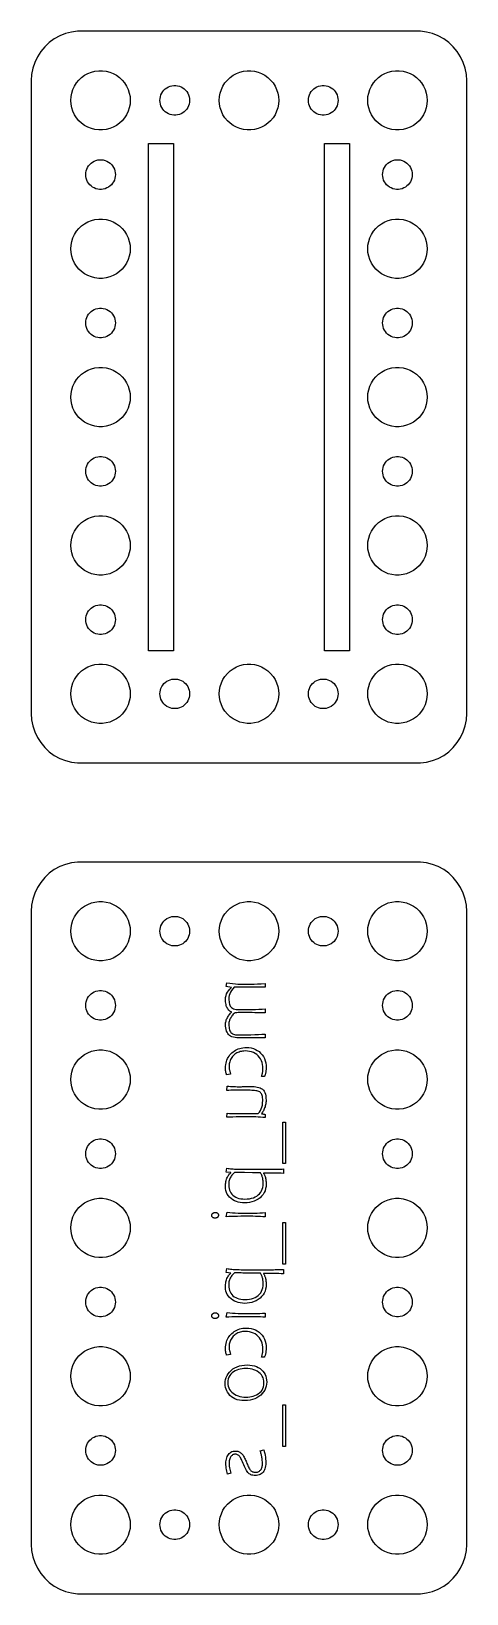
# Model space of a CAD drawing. Header units: metres. Extents: x -22 to 22, y 47 to 205.
import ezdxf

# ---------------------------------------------------------------- set-up
doc = ezdxf.new("R2010")
doc.units = ezdxf.units.M

msp = doc.modelspace()

# ---------------------------------------------------------------- linework, layer by layer
for p, q in [((-20.1871, 203.853), (-20.6448, 203.423)), ((-19.6791, 204.222), (-20.1871, 203.853)), ((-19.1289, 204.524), (-19.6791, 204.222)), ((-18.5451, 204.755), (-19.1289, 204.524)), ((-17.9369, 204.911), (-18.5451, 204.755)), ((-17.3139, 204.99), (-17.9369, 204.911)), ((17.3139, 204.99), (-17.3139, 204.99)), ((17.9369, 204.911), (17.3139, 204.99)), ((18.5451, 204.755), (17.9369, 204.911)), ((19.1289, 204.524), (18.5451, 204.755)), ((19.6791, 204.222), (19.1289, 204.524)), ((20.1871, 203.853), (19.6791, 204.222)), ((20.6448, 203.423), (20.1871, 203.853)), ((-21.3815, 202.409), (-21.6489, 201.841)), ((-21.0451, 202.939), (-21.3815, 202.409)), ((-20.6448, 203.423), (-21.0451, 202.939)), ((21.0451, 202.939), (20.6448, 203.423)), ((21.3815, 202.409), (21.0451, 202.939)), ((21.6489, 201.841), (21.3815, 202.409)), ((-21.8429, 201.243), (-21.9606, 200.627)), ((-21.6489, 201.841), (-21.8429, 201.243)), ((-16.6075, 200.533), (-16.2773, 200.714)), ((-16.2773, 200.714), (-15.927, 200.853)), ((-15.927, 200.853), (-15.5621, 200.947)), ((-15.5621, 200.947), (-15.1884, 200.994)), ((-15.1884, 200.994), (-14.8116, 200.994)), ((-14.8116, 200.994), (-14.4379, 200.947)), ((-14.4379, 200.947), (-14.0729, 200.853)), ((-14.0729, 200.853), (-13.7227, 200.714)), ((-13.7227, 200.714), (-13.3925, 200.533)), ((-1.60747, 200.533), (-1.27733, 200.714)), ((-1.27733, 200.714), (-0.927048, 200.853)), ((-0.927048, 200.853), (-0.562134, 200.947)), ((-0.562134, 200.947), (-0.18837, 200.994)), ((-0.18837, 200.994), (0.18837, 200.994)), ((0.18837, 200.994), (0.562134, 200.947)), ((0.562134, 200.947), (0.927048, 200.853)), ((0.927048, 200.853), (1.27733, 200.714)), ((1.27733, 200.714), (1.60747, 200.533)), ((13.3925, 200.533), (13.7227, 200.714)), ((13.7227, 200.714), (14.0729, 200.853)), ((14.0729, 200.853), (14.4379, 200.947)), ((14.4379, 200.947), (14.8116, 200.994)), ((14.8116, 200.994), (15.1884, 200.994)), ((15.1884, 200.994), (15.5621, 200.947)), ((15.5621, 200.947), (15.927, 200.853)), ((15.927, 200.853), (16.2773, 200.714)), ((16.2773, 200.714), (16.6075, 200.533)), ((21.8429, 201.243), (21.6489, 201.841)), ((21.9606, 200.627), (21.8429, 201.243)), ((-21.9606, 200.627), (-22, 200)), ((-22, 200), (-22, 136)), ((-17.9057, 198.746), (-17.7893, 199.104)), ((-17.7893, 199.104), (-17.6289, 199.445)), ((-17.6289, 199.445), (-17.427, 199.763)), ((-17.427, 199.763), (-17.1869, 200.054)), ((-17.1869, 200.054), (-16.9123, 200.312)), ((-16.9123, 200.312), (-16.6075, 200.533)), ((-13.3925, 200.533), (-13.0877, 200.312)), ((-13.0877, 200.312), (-12.8131, 200.054)), ((-12.8131, 200.054), (-12.5729, 199.763)), ((-12.5729, 199.763), (-12.3711, 199.445)), ((-12.3711, 199.445), (-12.2107, 199.104)), ((-12.2107, 199.104), (-12.0942, 198.746)), ((-8.59344, 199.027), (-8.45613, 199.156)), ((-8.45613, 199.156), (-8.30373, 199.266)), ((-8.30373, 199.266), (-8.13866, 199.357)), ((-8.13866, 199.357), (-7.96352, 199.427)), ((-7.96352, 199.427), (-7.78107, 199.473)), ((-7.78107, 199.473), (-7.59418, 199.497)), ((-7.59418, 199.497), (-7.40581, 199.497)), ((-7.40581, 199.497), (-7.21892, 199.473)), ((-7.21892, 199.473), (-7.03647, 199.427)), ((-7.03647, 199.427), (-6.86133, 199.357)), ((-6.86133, 199.357), (-6.69626, 199.266)), ((-6.69626, 199.266), (-6.54385, 199.156)), ((-6.54385, 199.156), (-6.40654, 199.027)), ((-2.90575, 198.746), (-2.78932, 199.104)), ((-2.78932, 199.104), (-2.62891, 199.445)), ((-2.62891, 199.445), (-2.42705, 199.763)), ((-2.42705, 199.763), (-2.1869, 200.054)), ((-2.1869, 200.054), (-1.91226, 200.312)), ((-1.91226, 200.312), (-1.60747, 200.533)), ((1.60747, 200.533), (1.91226, 200.312)), ((1.91226, 200.312), (2.1869, 200.054)), ((2.1869, 200.054), (2.42705, 199.763)), ((2.42705, 199.763), (2.62891, 199.445)), ((2.62891, 199.445), (2.78932, 199.104)), ((2.78932, 199.104), (2.90575, 198.746)), ((6.40654, 199.027), (6.54385, 199.156)), ((6.54385, 199.156), (6.69626, 199.266)), ((6.69626, 199.266), (6.86133, 199.357)), ((6.86133, 199.357), (7.03647, 199.427)), ((7.03647, 199.427), (7.21892, 199.473)), ((7.21892, 199.473), (7.40581, 199.497)), ((7.40581, 199.497), (7.59418, 199.497)), ((7.59418, 199.497), (7.78107, 199.473)), ((7.78107, 199.473), (7.96352, 199.427)), ((7.96352, 199.427), (8.13866, 199.357)), ((8.13866, 199.357), (8.30373, 199.266)), ((8.30373, 199.266), (8.45613, 199.156)), ((8.45613, 199.156), (8.59344, 199.027)), ((12.0942, 198.746), (12.2107, 199.104)), ((12.2107, 199.104), (12.3711, 199.445)), ((12.3711, 199.445), (12.5729, 199.763)), ((12.5729, 199.763), (12.8131, 200.054)), ((12.8131, 200.054), (13.0877, 200.312)), ((13.0877, 200.312), (13.3925, 200.533)), ((16.6075, 200.533), (16.9123, 200.312)), ((16.9123, 200.312), (17.1869, 200.054)), ((17.1869, 200.054), (17.427, 199.763)), ((17.427, 199.763), (17.6289, 199.445)), ((17.6289, 199.445), (17.7893, 199.104)), ((17.7893, 199.104), (17.9057, 198.746)), ((22, 200), (21.9606, 200.627)), ((22, 136), (22, 200)), ((-18, 198), (-17.9763, 198.376)), ((-17.9763, 197.624), (-18, 198)), ((-17.9763, 198.376), (-17.9057, 198.746)), ((-17.9057, 197.254), (-17.9763, 197.624)), ((-12.0942, 198.746), (-12.0237, 198.376)), ((-12.0237, 197.624), (-12.0942, 197.254)), ((-12.0237, 198.376), (-12, 198)), ((-12, 198), (-12.0237, 197.624)), ((-9, 198), (-8.98816, 198.188)), ((-8.98816, 197.812), (-9, 198)), ((-8.98816, 198.188), (-8.95287, 198.373)), ((-8.95287, 197.627), (-8.98816, 197.812)), ((-8.95287, 198.373), (-8.89465, 198.552)), ((-8.89465, 197.448), (-8.95287, 197.627)), ((-8.89465, 198.552), (-8.81445, 198.723)), ((-8.81445, 198.723), (-8.71352, 198.882)), ((-8.71352, 198.882), (-8.59344, 199.027)), ((-6.40654, 199.027), (-6.28647, 198.882)), ((-6.28647, 198.882), (-6.18553, 198.723)), ((-6.18553, 198.723), (-6.10533, 198.552)), ((-6.10533, 198.552), (-6.04712, 198.373)), ((-6.04712, 197.627), (-6.10533, 197.448)), ((-6.04712, 198.373), (-6.01183, 198.188)), ((-6.01183, 197.812), (-6.04712, 197.627)), ((-6.01183, 198.188), (-6, 198)), ((-6, 198), (-6.01183, 197.812)), ((-3, 198), (-2.97633, 198.376)), ((-2.97633, 197.624), (-3, 198)), ((-2.97633, 198.376), (-2.90575, 198.746)), ((-2.90575, 197.254), (-2.97633, 197.624)), ((2.90575, 198.746), (2.97633, 198.376)), ((2.97633, 197.624), (2.90575, 197.254)), ((2.97633, 198.376), (3, 198)), ((3, 198), (2.97633, 197.624)), ((6, 198), (6.01183, 198.188)), ((6.01183, 197.812), (6, 198)), ((6.01183, 198.188), (6.04712, 198.373)), ((6.04712, 197.627), (6.01183, 197.812)), ((6.04712, 198.373), (6.10533, 198.552)), ((6.10533, 197.448), (6.04712, 197.627)), ((6.10533, 198.552), (6.18553, 198.723)), ((6.18553, 198.723), (6.28647, 198.882)), ((6.28647, 198.882), (6.40654, 199.027)), ((8.59344, 199.027), (8.71352, 198.882)), ((8.71352, 198.882), (8.81445, 198.723)), ((8.81445, 198.723), (8.89465, 198.552)), ((8.89465, 198.552), (8.95287, 198.373)), ((8.95287, 197.627), (8.89465, 197.448)), ((8.95287, 198.373), (8.98816, 198.188)), ((8.98816, 197.812), (8.95287, 197.627)), ((8.98816, 198.188), (9, 198)), ((9, 198), (8.98816, 197.812)), ((12, 198), (12.0237, 198.376)), ((12.0237, 197.624), (12, 198)), ((12.0237, 198.376), (12.0942, 198.746)), ((12.0942, 197.254), (12.0237, 197.624)), ((17.9057, 198.746), (17.9763, 198.376)), ((17.9763, 197.624), (17.9057, 197.254)), ((17.9763, 198.376), (18, 198)), ((18, 198), (17.9763, 197.624)), ((-17.7893, 196.896), (-17.9057, 197.254)), ((-17.6289, 196.555), (-17.7893, 196.896)), ((-17.427, 196.237), (-17.6289, 196.555)), ((-17.1869, 195.946), (-17.427, 196.237)), ((-16.9123, 195.688), (-17.1869, 195.946)), ((-12.8131, 195.946), (-13.0877, 195.688)), ((-12.5729, 196.237), (-12.8131, 195.946)), ((-12.3711, 196.555), (-12.5729, 196.237)), ((-12.2107, 196.896), (-12.3711, 196.555)), ((-12.0942, 197.254), (-12.2107, 196.896)), ((-8.81445, 197.277), (-8.89465, 197.448)), ((-8.71352, 197.118), (-8.81445, 197.277)), ((-8.59344, 196.973), (-8.71352, 197.118)), ((-8.45613, 196.844), (-8.59344, 196.973)), ((-8.30373, 196.734), (-8.45613, 196.844)), ((-8.13866, 196.643), (-8.30373, 196.734)), ((-7.96352, 196.573), (-8.13866, 196.643)), ((-7.78107, 196.527), (-7.96352, 196.573)), ((-7.59418, 196.503), (-7.78107, 196.527)), ((-7.40581, 196.503), (-7.59418, 196.503)), ((-7.21892, 196.527), (-7.40581, 196.503)), ((-7.03647, 196.573), (-7.21892, 196.527)), ((-6.86133, 196.643), (-7.03647, 196.573)), ((-6.69626, 196.734), (-6.86133, 196.643)), ((-6.54385, 196.844), (-6.69626, 196.734)), ((-6.40654, 196.973), (-6.54385, 196.844)), ((-6.28647, 197.118), (-6.40654, 196.973)), ((-6.18553, 197.277), (-6.28647, 197.118)), ((-6.10533, 197.448), (-6.18553, 197.277)), ((-2.78932, 196.896), (-2.90575, 197.254)), ((-2.62891, 196.555), (-2.78932, 196.896)), ((-2.42705, 196.237), (-2.62891, 196.555)), ((-2.1869, 195.946), (-2.42705, 196.237)), ((-1.91226, 195.688), (-2.1869, 195.946)), ((2.1869, 195.946), (1.91226, 195.688)), ((2.42705, 196.237), (2.1869, 195.946)), ((2.62891, 196.555), (2.42705, 196.237)), ((2.78932, 196.896), (2.62891, 196.555)), ((2.90575, 197.254), (2.78932, 196.896)), ((6.18553, 197.277), (6.10533, 197.448)), ((6.28647, 197.118), (6.18553, 197.277)), ((6.40654, 196.973), (6.28647, 197.118)), ((6.54385, 196.844), (6.40654, 196.973)), ((6.69626, 196.734), (6.54385, 196.844)), ((6.86133, 196.643), (6.69626, 196.734)), ((7.03647, 196.573), (6.86133, 196.643)), ((7.21892, 196.527), (7.03647, 196.573)), ((7.40581, 196.503), (7.21892, 196.527)), ((7.59418, 196.503), (7.40581, 196.503)), ((7.78107, 196.527), (7.59418, 196.503)), ((7.96352, 196.573), (7.78107, 196.527)), ((8.13866, 196.643), (7.96352, 196.573)), ((8.30373, 196.734), (8.13866, 196.643)), ((8.45613, 196.844), (8.30373, 196.734)), ((8.59344, 196.973), (8.45613, 196.844)), ((8.71352, 197.118), (8.59344, 196.973)), ((8.81445, 197.277), (8.71352, 197.118)), ((8.89465, 197.448), (8.81445, 197.277)), ((12.2107, 196.896), (12.0942, 197.254)), ((12.3711, 196.555), (12.2107, 196.896)), ((12.5729, 196.237), (12.3711, 196.555)), ((12.8131, 195.946), (12.5729, 196.237)), ((13.0877, 195.688), (12.8131, 195.946)), ((17.1869, 195.946), (16.9123, 195.688)), ((17.427, 196.237), (17.1869, 195.946)), ((17.6289, 196.555), (17.427, 196.237)), ((17.7893, 196.896), (17.6289, 196.555)), ((17.9057, 197.254), (17.7893, 196.896)), ((-16.6075, 195.467), (-16.9123, 195.688)), ((-16.2773, 195.286), (-16.6075, 195.467)), ((-15.927, 195.147), (-16.2773, 195.286)), ((-15.5621, 195.053), (-15.927, 195.147)), ((-15.1884, 195.006), (-15.5621, 195.053)), ((-14.8116, 195.006), (-15.1884, 195.006)), ((-14.4379, 195.053), (-14.8116, 195.006)), ((-14.0729, 195.147), (-14.4379, 195.053)), ((-13.7227, 195.286), (-14.0729, 195.147)), ((-13.3925, 195.467), (-13.7227, 195.286)), ((-13.0877, 195.688), (-13.3925, 195.467)), ((-1.60747, 195.467), (-1.91226, 195.688)), ((-1.27733, 195.286), (-1.60747, 195.467)), ((-0.927048, 195.147), (-1.27733, 195.286)), ((-0.562134, 195.053), (-0.927048, 195.147)), ((-0.18837, 195.006), (-0.562134, 195.053)), ((0.18837, 195.006), (-0.18837, 195.006)), ((0.562134, 195.053), (0.18837, 195.006)), ((0.927048, 195.147), (0.562134, 195.053)), ((1.27733, 195.286), (0.927048, 195.147)), ((1.60747, 195.467), (1.27733, 195.286)), ((1.91226, 195.688), (1.60747, 195.467)), ((13.3925, 195.467), (13.0877, 195.688)), ((13.7227, 195.286), (13.3925, 195.467)), ((14.0729, 195.147), (13.7227, 195.286)), ((14.4379, 195.053), (14.0729, 195.147)), ((14.8116, 195.006), (14.4379, 195.053)), ((15.1884, 195.006), (14.8116, 195.006)), ((15.5621, 195.053), (15.1884, 195.006)), ((15.927, 195.147), (15.5621, 195.053)), ((16.2773, 195.286), (15.927, 195.147)), ((16.6075, 195.467), (16.2773, 195.286)), ((16.9123, 195.688), (16.6075, 195.467)), ((-10.16, 142.35), (-10.16, 193.65)), ((-10.16, 193.65), (-7.62, 193.65)), ((-7.62, 193.65), (-7.62, 142.35)), ((7.62, 142.35), (7.62, 193.65)), ((7.62, 193.65), (10.16, 193.65)), ((10.16, 193.65), (10.16, 142.35)), ((-16.3947, 191.052), (-16.3145, 191.223)), ((-16.3145, 191.223), (-16.2135, 191.382)), ((-16.2135, 191.382), (-16.0934, 191.527)), ((-16.0934, 191.527), (-15.9561, 191.656)), ((-15.9561, 191.656), (-15.8037, 191.766)), ((-15.8037, 191.766), (-15.6387, 191.857)), ((-15.6387, 191.857), (-15.4635, 191.927)), ((-15.4635, 191.927), (-15.2811, 191.973)), ((-15.2811, 191.973), (-15.0942, 191.997)), ((-15.0942, 191.997), (-14.9058, 191.997)), ((-14.9058, 191.997), (-14.7189, 191.973)), ((-14.7189, 191.973), (-14.5365, 191.927)), ((-14.5365, 191.927), (-14.3613, 191.857)), ((-14.3613, 191.857), (-14.1963, 191.766)), ((-14.1963, 191.766), (-14.0439, 191.656)), ((-14.0439, 191.656), (-13.9065, 191.527)), ((-13.9065, 191.527), (-13.7865, 191.382)), ((-13.7865, 191.382), (-13.6855, 191.223)), ((-13.6855, 191.223), (-13.6053, 191.052)), ((13.6053, 191.052), (13.6855, 191.223)), ((13.6855, 191.223), (13.7865, 191.382)), ((13.7865, 191.382), (13.9065, 191.527)), ((13.9065, 191.527), (14.0439, 191.656)), ((14.0439, 191.656), (14.1963, 191.766)), ((14.1963, 191.766), (14.3613, 191.857)), ((14.3613, 191.857), (14.5365, 191.927)), ((14.5365, 191.927), (14.7189, 191.973)), ((14.7189, 191.973), (14.9058, 191.997)), ((14.9058, 191.997), (15.0942, 191.997)), ((15.0942, 191.997), (15.2811, 191.973)), ((15.2811, 191.973), (15.4635, 191.927)), ((15.4635, 191.927), (15.6387, 191.857)), ((15.6387, 191.857), (15.8037, 191.766)), ((15.8037, 191.766), (15.9561, 191.656)), ((15.9561, 191.656), (16.0934, 191.527)), ((16.0934, 191.527), (16.2135, 191.382)), ((16.2135, 191.382), (16.3145, 191.223)), ((16.3145, 191.223), (16.3947, 191.052)), ((-16.5, 190.5), (-16.4882, 190.688)), ((-16.4882, 190.312), (-16.5, 190.5)), ((-16.4882, 190.688), (-16.4529, 190.873)), ((-16.4529, 190.127), (-16.4882, 190.312)), ((-16.4529, 190.873), (-16.3947, 191.052)), ((-16.3947, 189.948), (-16.4529, 190.127)), ((-16.3145, 189.777), (-16.3947, 189.948)), ((-16.2135, 189.618), (-16.3145, 189.777)), ((-16.0934, 189.473), (-16.2135, 189.618)), ((-13.7865, 189.618), (-13.9065, 189.473)), ((-13.6855, 189.777), (-13.7865, 189.618)), ((-13.6053, 189.948), (-13.6855, 189.777)), ((-13.6053, 191.052), (-13.5471, 190.873)), ((-13.5471, 190.127), (-13.6053, 189.948)), ((-13.5471, 190.873), (-13.5118, 190.688)), ((-13.5118, 190.312), (-13.5471, 190.127)), ((-13.5118, 190.688), (-13.5, 190.5)), ((-13.5, 190.5), (-13.5118, 190.312)), ((13.5, 190.5), (13.5118, 190.688)), ((13.5118, 190.312), (13.5, 190.5)), ((13.5118, 190.688), (13.5471, 190.873)), ((13.5471, 190.127), (13.5118, 190.312)), ((13.5471, 190.873), (13.6053, 191.052)), ((13.6053, 189.948), (13.5471, 190.127)), ((13.6855, 189.777), (13.6053, 189.948)), ((13.7865, 189.618), (13.6855, 189.777)), ((13.9065, 189.473), (13.7865, 189.618)), ((16.2135, 189.618), (16.0934, 189.473)), ((16.3145, 189.777), (16.2135, 189.618)), ((16.3947, 189.948), (16.3145, 189.777)), ((16.3947, 191.052), (16.4529, 190.873)), ((16.4529, 190.127), (16.3947, 189.948)), ((16.4529, 190.873), (16.4882, 190.688)), ((16.4882, 190.312), (16.4529, 190.127)), ((16.4882, 190.688), (16.5, 190.5)), ((16.5, 190.5), (16.4882, 190.312)), ((-15.9561, 189.344), (-16.0934, 189.473)), ((-15.8037, 189.234), (-15.9561, 189.344)), ((-15.6387, 189.143), (-15.8037, 189.234)), ((-15.4635, 189.073), (-15.6387, 189.143)), ((-15.2811, 189.027), (-15.4635, 189.073)), ((-15.0942, 189.003), (-15.2811, 189.027)), ((-14.9058, 189.003), (-15.0942, 189.003)), ((-14.7189, 189.027), (-14.9058, 189.003)), ((-14.5365, 189.073), (-14.7189, 189.027)), ((-14.3613, 189.143), (-14.5365, 189.073)), ((-14.1963, 189.234), (-14.3613, 189.143)), ((-14.0439, 189.344), (-14.1963, 189.234)), ((-13.9065, 189.473), (-14.0439, 189.344)), ((14.0439, 189.344), (13.9065, 189.473)), ((14.1963, 189.234), (14.0439, 189.344)), ((14.3613, 189.143), (14.1963, 189.234)), ((14.5365, 189.073), (14.3613, 189.143)), ((14.7189, 189.027), (14.5365, 189.073)), ((14.9058, 189.003), (14.7189, 189.027)), ((15.0942, 189.003), (14.9058, 189.003)), ((15.2811, 189.027), (15.0942, 189.003)), ((15.4635, 189.073), (15.2811, 189.027)), ((15.6387, 189.143), (15.4635, 189.073)), ((15.8037, 189.234), (15.6387, 189.143)), ((15.9561, 189.344), (15.8037, 189.234)), ((16.0934, 189.473), (15.9561, 189.344)), ((-17.427, 184.763), (-17.1869, 185.054)), ((-17.1869, 185.054), (-16.9123, 185.312)), ((-16.9123, 185.312), (-16.6075, 185.533)), ((-16.6075, 185.533), (-16.2773, 185.714)), ((-16.2773, 185.714), (-15.927, 185.853)), ((-15.927, 185.853), (-15.5621, 185.947)), ((-15.5621, 185.947), (-15.1884, 185.994)), ((-15.1884, 185.994), (-14.8116, 185.994)), ((-14.8116, 185.994), (-14.4379, 185.947)), ((-14.4379, 185.947), (-14.0729, 185.853)), ((-14.0729, 185.853), (-13.7227, 185.714)), ((-13.7227, 185.714), (-13.3925, 185.533)), ((-13.3925, 185.533), (-13.0877, 185.312)), ((-13.0877, 185.312), (-12.8131, 185.054)), ((-12.8131, 185.054), (-12.5729, 184.763)), ((12.5729, 184.763), (12.8131, 185.054)), ((12.8131, 185.054), (13.0877, 185.312)), ((13.0877, 185.312), (13.3925, 185.533)), ((13.3925, 185.533), (13.7227, 185.714)), ((13.7227, 185.714), (14.0729, 185.853)), ((14.0729, 185.853), (14.4379, 185.947)), ((14.4379, 185.947), (14.8116, 185.994)), ((14.8116, 185.994), (15.1884, 185.994)), ((15.1884, 185.994), (15.5621, 185.947)), ((15.5621, 185.947), (15.927, 185.853)), ((15.927, 185.853), (16.2773, 185.714)), ((16.2773, 185.714), (16.6075, 185.533)), ((16.6075, 185.533), (16.9123, 185.312)), ((16.9123, 185.312), (17.1869, 185.054)), ((17.1869, 185.054), (17.427, 184.763)), ((-18, 183), (-17.9763, 183.376)), ((-17.9763, 183.376), (-17.9057, 183.746)), ((-17.9057, 183.746), (-17.7893, 184.104)), ((-17.7893, 184.104), (-17.6289, 184.445)), ((-17.6289, 184.445), (-17.427, 184.763)), ((-12.5729, 184.763), (-12.3711, 184.445)), ((-12.3711, 184.445), (-12.2107, 184.104)), ((-12.2107, 184.104), (-12.0942, 183.746)), ((-12.0942, 183.746), (-12.0237, 183.376)), ((-12.0237, 183.376), (-12, 183)), ((12, 183), (12.0237, 183.376)), ((12.0237, 183.376), (12.0942, 183.746)), ((12.0942, 183.746), (12.2107, 184.104)), ((12.2107, 184.104), (12.3711, 184.445)), ((12.3711, 184.445), (12.5729, 184.763)), ((17.427, 184.763), (17.6289, 184.445)), ((17.6289, 184.445), (17.7893, 184.104)), ((17.7893, 184.104), (17.9057, 183.746)), ((17.9057, 183.746), (17.9763, 183.376)), ((17.9763, 183.376), (18, 183)), ((-17.9763, 182.624), (-18, 183)), ((-17.9057, 182.254), (-17.9763, 182.624)), ((-17.7893, 181.896), (-17.9057, 182.254)), ((-17.6289, 181.555), (-17.7893, 181.896)), ((-12.2107, 181.896), (-12.3711, 181.555)), ((-12.0942, 182.254), (-12.2107, 181.896)), ((-12.0237, 182.624), (-12.0942, 182.254)), ((-12, 183), (-12.0237, 182.624)), ((12.0237, 182.624), (12, 183)), ((12.0942, 182.254), (12.0237, 182.624)), ((12.2107, 181.896), (12.0942, 182.254)), ((12.3711, 181.555), (12.2107, 181.896)), ((17.7893, 181.896), (17.6289, 181.555)), ((17.9057, 182.254), (17.7893, 181.896)), ((17.9763, 182.624), (17.9057, 182.254)), ((18, 183), (17.9763, 182.624)), ((-17.427, 181.237), (-17.6289, 181.555)), ((-17.1869, 180.946), (-17.427, 181.237)), ((-16.9123, 180.688), (-17.1869, 180.946)), ((-16.6075, 180.467), (-16.9123, 180.688)), ((-16.2773, 180.286), (-16.6075, 180.467)), ((-15.927, 180.147), (-16.2773, 180.286)), ((-15.5621, 180.053), (-15.927, 180.147)), ((-14.0729, 180.147), (-14.4379, 180.053)), ((-13.7227, 180.286), (-14.0729, 180.147)), ((-13.3925, 180.467), (-13.7227, 180.286)), ((-13.0877, 180.688), (-13.3925, 180.467)), ((-12.8131, 180.946), (-13.0877, 180.688)), ((-12.5729, 181.237), (-12.8131, 180.946)), ((-12.3711, 181.555), (-12.5729, 181.237)), ((12.5729, 181.237), (12.3711, 181.555)), ((12.8131, 180.946), (12.5729, 181.237)), ((13.0877, 180.688), (12.8131, 180.946)), ((13.3925, 180.467), (13.0877, 180.688)), ((13.7227, 180.286), (13.3925, 180.467)), ((14.0729, 180.147), (13.7227, 180.286)), ((14.4379, 180.053), (14.0729, 180.147)), ((15.927, 180.147), (15.5621, 180.053)), ((16.2773, 180.286), (15.927, 180.147)), ((16.6075, 180.467), (16.2773, 180.286)), ((16.9123, 180.688), (16.6075, 180.467)), ((17.1869, 180.946), (16.9123, 180.688)), ((17.427, 181.237), (17.1869, 180.946)), ((17.6289, 181.555), (17.427, 181.237)), ((-15.1884, 180.006), (-15.5621, 180.053)), ((-14.8116, 180.006), (-15.1884, 180.006)), ((-14.4379, 180.053), (-14.8116, 180.006)), ((14.8116, 180.006), (14.4379, 180.053)), ((15.1884, 180.006), (14.8116, 180.006)), ((15.5621, 180.053), (15.1884, 180.006)), ((-15.4635, 176.927), (-15.2811, 176.973)), ((-15.2811, 176.973), (-15.0942, 176.997)), ((-15.0942, 176.997), (-14.9058, 176.997)), ((-14.9058, 176.997), (-14.7189, 176.973)), ((-14.7189, 176.973), (-14.5365, 176.927)), ((14.5365, 176.927), (14.7189, 176.973)), ((14.7189, 176.973), (14.9058, 176.997)), ((14.9058, 176.997), (15.0942, 176.997)), ((15.0942, 176.997), (15.2811, 176.973)), ((15.2811, 176.973), (15.4635, 176.927)), ((-16.5, 175.5), (-16.4882, 175.688)), ((-16.4882, 175.312), (-16.5, 175.5)), ((-16.4882, 175.688), (-16.4529, 175.873)), ((-16.4529, 175.873), (-16.3947, 176.052)), ((-16.3947, 176.052), (-16.3145, 176.223)), ((-16.3145, 176.223), (-16.2135, 176.382)), ((-16.2135, 176.382), (-16.0934, 176.527)), ((-16.0934, 176.527), (-15.9561, 176.656)), ((-15.9561, 176.656), (-15.8037, 176.766)), ((-15.8037, 176.766), (-15.6387, 176.857)), ((-15.6387, 176.857), (-15.4635, 176.927)), ((-14.5365, 176.927), (-14.3613, 176.857)), ((-14.3613, 176.857), (-14.1963, 176.766)), ((-14.1963, 176.766), (-14.0439, 176.656)), ((-14.0439, 176.656), (-13.9065, 176.527)), ((-13.9065, 176.527), (-13.7865, 176.382)), ((-13.7865, 176.382), (-13.6855, 176.223)), ((-13.6855, 176.223), (-13.6053, 176.052)), ((-13.6053, 176.052), (-13.5471, 175.873)), ((-13.5471, 175.873), (-13.5118, 175.688)), ((-13.5118, 175.688), (-13.5, 175.5)), ((-13.5, 175.5), (-13.5118, 175.312)), ((13.5, 175.5), (13.5118, 175.688)), ((13.5118, 175.312), (13.5, 175.5)), ((13.5118, 175.688), (13.5471, 175.873)), ((13.5471, 175.873), (13.6053, 176.052)), ((13.6053, 176.052), (13.6855, 176.223)), ((13.6855, 176.223), (13.7865, 176.382)), ((13.7865, 176.382), (13.9065, 176.527)), ((13.9065, 176.527), (14.0439, 176.656)), ((14.0439, 176.656), (14.1963, 176.766)), ((14.1963, 176.766), (14.3613, 176.857)), ((14.3613, 176.857), (14.5365, 176.927)), ((15.4635, 176.927), (15.6387, 176.857)), ((15.6387, 176.857), (15.8037, 176.766)), ((15.8037, 176.766), (15.9561, 176.656)), ((15.9561, 176.656), (16.0934, 176.527)), ((16.0934, 176.527), (16.2135, 176.382)), ((16.2135, 176.382), (16.3145, 176.223)), ((16.3145, 176.223), (16.3947, 176.052)), ((16.3947, 176.052), (16.4529, 175.873)), ((16.4529, 175.873), (16.4882, 175.688)), ((16.4882, 175.688), (16.5, 175.5)), ((16.5, 175.5), (16.4882, 175.312)), ((-16.4529, 175.127), (-16.4882, 175.312)), ((-16.3947, 174.948), (-16.4529, 175.127)), ((-16.3145, 174.777), (-16.3947, 174.948)), ((-16.2135, 174.618), (-16.3145, 174.777)), ((-16.0934, 174.473), (-16.2135, 174.618)), ((-15.9561, 174.344), (-16.0934, 174.473)), ((-15.8037, 174.234), (-15.9561, 174.344)), ((-15.6387, 174.143), (-15.8037, 174.234)), ((-15.4635, 174.073), (-15.6387, 174.143)), ((-15.2811, 174.027), (-15.4635, 174.073)), ((-15.0942, 174.003), (-15.2811, 174.027)), ((-14.9058, 174.003), (-15.0942, 174.003)), ((-14.7189, 174.027), (-14.9058, 174.003)), ((-14.5365, 174.073), (-14.7189, 174.027)), ((-14.3613, 174.143), (-14.5365, 174.073)), ((-14.1963, 174.234), (-14.3613, 174.143)), ((-14.0439, 174.344), (-14.1963, 174.234)), ((-13.9065, 174.473), (-14.0439, 174.344)), ((-13.7865, 174.618), (-13.9065, 174.473)), ((-13.6855, 174.777), (-13.7865, 174.618)), ((-13.6053, 174.948), (-13.6855, 174.777)), ((-13.5471, 175.127), (-13.6053, 174.948)), ((-13.5118, 175.312), (-13.5471, 175.127)), ((13.5471, 175.127), (13.5118, 175.312)), ((13.6053, 174.948), (13.5471, 175.127)), ((13.6855, 174.777), (13.6053, 174.948)), ((13.7865, 174.618), (13.6855, 174.777)), ((13.9065, 174.473), (13.7865, 174.618)), ((14.0439, 174.344), (13.9065, 174.473)), ((14.1963, 174.234), (14.0439, 174.344)), ((14.3613, 174.143), (14.1963, 174.234)), ((14.5365, 174.073), (14.3613, 174.143)), ((14.7189, 174.027), (14.5365, 174.073)), ((14.9058, 174.003), (14.7189, 174.027)), ((15.0942, 174.003), (14.9058, 174.003)), ((15.2811, 174.027), (15.0942, 174.003)), ((15.4635, 174.073), (15.2811, 174.027)), ((15.6387, 174.143), (15.4635, 174.073)), ((15.8037, 174.234), (15.6387, 174.143)), ((15.9561, 174.344), (15.8037, 174.234)), ((16.0934, 174.473), (15.9561, 174.344)), ((16.2135, 174.618), (16.0934, 174.473)), ((16.3145, 174.777), (16.2135, 174.618)), ((16.3947, 174.948), (16.3145, 174.777)), ((16.4529, 175.127), (16.3947, 174.948)), ((16.4882, 175.312), (16.4529, 175.127)), ((-16.6075, 170.533), (-16.2773, 170.714)), ((-16.2773, 170.714), (-15.927, 170.853)), ((-15.927, 170.853), (-15.5621, 170.947)), ((-15.5621, 170.947), (-15.1884, 170.994)), ((-15.1884, 170.994), (-14.8116, 170.994)), ((-14.8116, 170.994), (-14.4379, 170.947)), ((-14.4379, 170.947), (-14.0729, 170.853)), ((-14.0729, 170.853), (-13.7227, 170.714)), ((-13.7227, 170.714), (-13.3925, 170.533)), ((13.3925, 170.533), (13.7227, 170.714)), ((13.7227, 170.714), (14.0729, 170.853)), ((14.0729, 170.853), (14.4379, 170.947)), ((14.4379, 170.947), (14.8116, 170.994)), ((14.8116, 170.994), (15.1884, 170.994)), ((15.1884, 170.994), (15.5621, 170.947)), ((15.5621, 170.947), (15.927, 170.853)), ((15.927, 170.853), (16.2773, 170.714)), ((16.2773, 170.714), (16.6075, 170.533)), ((-17.9057, 168.746), (-17.7893, 169.104)), ((-17.7893, 169.104), (-17.6289, 169.445)), ((-17.6289, 169.445), (-17.427, 169.763)), ((-17.427, 169.763), (-17.1869, 170.054)), ((-17.1869, 170.054), (-16.9123, 170.312)), ((-16.9123, 170.312), (-16.6075, 170.533)), ((-13.3925, 170.533), (-13.0877, 170.312)), ((-13.0877, 170.312), (-12.8131, 170.054)), ((-12.8131, 170.054), (-12.5729, 169.763)), ((-12.5729, 169.763), (-12.3711, 169.445)), ((-12.3711, 169.445), (-12.2107, 169.104)), ((-12.2107, 169.104), (-12.0942, 168.746)), ((12.0942, 168.746), (12.2107, 169.104)), ((12.2107, 169.104), (12.3711, 169.445)), ((12.3711, 169.445), (12.5729, 169.763)), ((12.5729, 169.763), (12.8131, 170.054)), ((12.8131, 170.054), (13.0877, 170.312)), ((13.0877, 170.312), (13.3925, 170.533)), ((16.6075, 170.533), (16.9123, 170.312)), ((16.9123, 170.312), (17.1869, 170.054)), ((17.1869, 170.054), (17.427, 169.763)), ((17.427, 169.763), (17.6289, 169.445)), ((17.6289, 169.445), (17.7893, 169.104)), ((17.7893, 169.104), (17.9057, 168.746)), ((-18, 168), (-17.9763, 168.376)), ((-17.9763, 167.624), (-18, 168)), ((-17.9763, 168.376), (-17.9057, 168.746)), ((-17.9057, 167.254), (-17.9763, 167.624)), ((-12.0942, 168.746), (-12.0237, 168.376)), ((-12.0237, 167.624), (-12.0942, 167.254)), ((-12.0237, 168.376), (-12, 168)), ((-12, 168), (-12.0237, 167.624)), ((12, 168), (12.0237, 168.376)), ((12.0237, 167.624), (12, 168)), ((12.0237, 168.376), (12.0942, 168.746)), ((12.0942, 167.254), (12.0237, 167.624)), ((17.9057, 168.746), (17.9763, 168.376)), ((17.9763, 167.624), (17.9057, 167.254)), ((17.9763, 168.376), (18, 168)), ((18, 168), (17.9763, 167.624)), ((-17.7893, 166.896), (-17.9057, 167.254)), ((-17.6289, 166.555), (-17.7893, 166.896)), ((-17.427, 166.237), (-17.6289, 166.555)), ((-17.1869, 165.946), (-17.427, 166.237)), ((-16.9123, 165.688), (-17.1869, 165.946)), ((-12.8131, 165.946), (-13.0877, 165.688)), ((-12.5729, 166.237), (-12.8131, 165.946)), ((-12.3711, 166.555), (-12.5729, 166.237)), ((-12.2107, 166.896), (-12.3711, 166.555)), ((-12.0942, 167.254), (-12.2107, 166.896)), ((12.2107, 166.896), (12.0942, 167.254)), ((12.3711, 166.555), (12.2107, 166.896)), ((12.5729, 166.237), (12.3711, 166.555)), ((12.8131, 165.946), (12.5729, 166.237)), ((13.0877, 165.688), (12.8131, 165.946)), ((17.1869, 165.946), (16.9123, 165.688)), ((17.427, 166.237), (17.1869, 165.946)), ((17.6289, 166.555), (17.427, 166.237)), ((17.7893, 166.896), (17.6289, 166.555)), ((17.9057, 167.254), (17.7893, 166.896)), ((-16.6075, 165.467), (-16.9123, 165.688)), ((-16.2773, 165.286), (-16.6075, 165.467)), ((-15.927, 165.147), (-16.2773, 165.286)), ((-15.5621, 165.053), (-15.927, 165.147)), ((-15.1884, 165.006), (-15.5621, 165.053)), ((-14.8116, 165.006), (-15.1884, 165.006)), ((-14.4379, 165.053), (-14.8116, 165.006)), ((-14.0729, 165.147), (-14.4379, 165.053)), ((-13.7227, 165.286), (-14.0729, 165.147)), ((-13.3925, 165.467), (-13.7227, 165.286)), ((-13.0877, 165.688), (-13.3925, 165.467)), ((13.3925, 165.467), (13.0877, 165.688)), ((13.7227, 165.286), (13.3925, 165.467)), ((14.0729, 165.147), (13.7227, 165.286)), ((14.4379, 165.053), (14.0729, 165.147)), ((14.8116, 165.006), (14.4379, 165.053)), ((15.1884, 165.006), (14.8116, 165.006)), ((15.5621, 165.053), (15.1884, 165.006)), ((15.927, 165.147), (15.5621, 165.053)), ((16.2773, 165.286), (15.927, 165.147)), ((16.6075, 165.467), (16.2773, 165.286)), ((16.9123, 165.688), (16.6075, 165.467)), ((-16.3947, 161.052), (-16.3145, 161.223)), ((-16.3145, 161.223), (-16.2135, 161.382)), ((-16.2135, 161.382), (-16.0934, 161.527)), ((-16.0934, 161.527), (-15.9561, 161.656)), ((-15.9561, 161.656), (-15.8037, 161.766)), ((-15.8037, 161.766), (-15.6387, 161.857)), ((-15.6387, 161.857), (-15.4635, 161.927)), ((-15.4635, 161.927), (-15.2811, 161.973)), ((-15.2811, 161.973), (-15.0942, 161.997)), ((-15.0942, 161.997), (-14.9058, 161.997)), ((-14.9058, 161.997), (-14.7189, 161.973)), ((-14.7189, 161.973), (-14.5365, 161.927)), ((-14.5365, 161.927), (-14.3613, 161.857)), ((-14.3613, 161.857), (-14.1963, 161.766)), ((-14.1963, 161.766), (-14.0439, 161.656)), ((-14.0439, 161.656), (-13.9065, 161.527)), ((-13.9065, 161.527), (-13.7865, 161.382)), ((-13.7865, 161.382), (-13.6855, 161.223)), ((-13.6855, 161.223), (-13.6053, 161.052)), ((13.6053, 161.052), (13.6855, 161.223)), ((13.6855, 161.223), (13.7865, 161.382)), ((13.7865, 161.382), (13.9065, 161.527)), ((13.9065, 161.527), (14.0439, 161.656)), ((14.0439, 161.656), (14.1963, 161.766)), ((14.1963, 161.766), (14.3613, 161.857)), ((14.3613, 161.857), (14.5365, 161.927)), ((14.5365, 161.927), (14.7189, 161.973)), ((14.7189, 161.973), (14.9058, 161.997)), ((14.9058, 161.997), (15.0942, 161.997)), ((15.0942, 161.997), (15.2811, 161.973)), ((15.2811, 161.973), (15.4635, 161.927)), ((15.4635, 161.927), (15.6387, 161.857)), ((15.6387, 161.857), (15.8037, 161.766)), ((15.8037, 161.766), (15.9561, 161.656)), ((15.9561, 161.656), (16.0934, 161.527)), ((16.0934, 161.527), (16.2135, 161.382)), ((16.2135, 161.382), (16.3145, 161.223)), ((16.3145, 161.223), (16.3947, 161.052)), ((-16.5, 160.5), (-16.4882, 160.688)), ((-16.4882, 160.312), (-16.5, 160.5)), ((-16.4882, 160.688), (-16.4529, 160.873)), ((-16.4529, 160.127), (-16.4882, 160.312)), ((-16.4529, 160.873), (-16.3947, 161.052)), ((-16.3947, 159.948), (-16.4529, 160.127)), ((-16.3145, 159.777), (-16.3947, 159.948)), ((-16.2135, 159.618), (-16.3145, 159.777)), ((-16.0934, 159.473), (-16.2135, 159.618)), ((-13.7865, 159.618), (-13.9065, 159.473)), ((-13.6855, 159.777), (-13.7865, 159.618)), ((-13.6053, 159.948), (-13.6855, 159.777)), ((-13.6053, 161.052), (-13.5471, 160.873)), ((-13.5471, 160.127), (-13.6053, 159.948)), ((-13.5471, 160.873), (-13.5118, 160.688)), ((-13.5118, 160.312), (-13.5471, 160.127)), ((-13.5118, 160.688), (-13.5, 160.5)), ((-13.5, 160.5), (-13.5118, 160.312)), ((13.5, 160.5), (13.5118, 160.688)), ((13.5118, 160.312), (13.5, 160.5)), ((13.5118, 160.688), (13.5471, 160.873)), ((13.5471, 160.127), (13.5118, 160.312)), ((13.5471, 160.873), (13.6053, 161.052)), ((13.6053, 159.948), (13.5471, 160.127)), ((13.6855, 159.777), (13.6053, 159.948)), ((13.7865, 159.618), (13.6855, 159.777)), ((13.9065, 159.473), (13.7865, 159.618)), ((16.2135, 159.618), (16.0934, 159.473)), ((16.3145, 159.777), (16.2135, 159.618)), ((16.3947, 159.948), (16.3145, 159.777)), ((16.3947, 161.052), (16.4529, 160.873)), ((16.4529, 160.127), (16.3947, 159.948)), ((16.4529, 160.873), (16.4882, 160.688)), ((16.4882, 160.312), (16.4529, 160.127)), ((16.4882, 160.688), (16.5, 160.5)), ((16.5, 160.5), (16.4882, 160.312)), ((-15.9561, 159.344), (-16.0934, 159.473)), ((-15.8037, 159.234), (-15.9561, 159.344)), ((-15.6387, 159.143), (-15.8037, 159.234)), ((-15.4635, 159.073), (-15.6387, 159.143)), ((-15.2811, 159.027), (-15.4635, 159.073)), ((-15.0942, 159.003), (-15.2811, 159.027)), ((-14.9058, 159.003), (-15.0942, 159.003)), ((-14.7189, 159.027), (-14.9058, 159.003)), ((-14.5365, 159.073), (-14.7189, 159.027)), ((-14.3613, 159.143), (-14.5365, 159.073)), ((-14.1963, 159.234), (-14.3613, 159.143)), ((-14.0439, 159.344), (-14.1963, 159.234)), ((-13.9065, 159.473), (-14.0439, 159.344)), ((14.0439, 159.344), (13.9065, 159.473)), ((14.1963, 159.234), (14.0439, 159.344)), ((14.3613, 159.143), (14.1963, 159.234)), ((14.5365, 159.073), (14.3613, 159.143)), ((14.7189, 159.027), (14.5365, 159.073)), ((14.9058, 159.003), (14.7189, 159.027)), ((15.0942, 159.003), (14.9058, 159.003)), ((15.2811, 159.027), (15.0942, 159.003)), ((15.4635, 159.073), (15.2811, 159.027)), ((15.6387, 159.143), (15.4635, 159.073)), ((15.8037, 159.234), (15.6387, 159.143)), ((15.9561, 159.344), (15.8037, 159.234)), ((16.0934, 159.473), (15.9561, 159.344)), ((-17.427, 154.763), (-17.1869, 155.054)), ((-17.1869, 155.054), (-16.9123, 155.312)), ((-16.9123, 155.312), (-16.6075, 155.533)), ((-16.6075, 155.533), (-16.2773, 155.714)), ((-16.2773, 155.714), (-15.927, 155.853)), ((-15.927, 155.853), (-15.5621, 155.947)), ((-15.5621, 155.947), (-15.1884, 155.994)), ((-15.1884, 155.994), (-14.8116, 155.994)), ((-14.8116, 155.994), (-14.4379, 155.947)), ((-14.4379, 155.947), (-14.0729, 155.853)), ((-14.0729, 155.853), (-13.7227, 155.714)), ((-13.7227, 155.714), (-13.3925, 155.533)), ((-13.3925, 155.533), (-13.0877, 155.312)), ((-13.0877, 155.312), (-12.8131, 155.054)), ((-12.8131, 155.054), (-12.5729, 154.763)), ((12.5729, 154.763), (12.8131, 155.054)), ((12.8131, 155.054), (13.0877, 155.312)), ((13.0877, 155.312), (13.3925, 155.533)), ((13.3925, 155.533), (13.7227, 155.714)), ((13.7227, 155.714), (14.0729, 155.853)), ((14.0729, 155.853), (14.4379, 155.947)), ((14.4379, 155.947), (14.8116, 155.994)), ((14.8116, 155.994), (15.1884, 155.994)), ((15.1884, 155.994), (15.5621, 155.947)), ((15.5621, 155.947), (15.927, 155.853)), ((15.927, 155.853), (16.2773, 155.714)), ((16.2773, 155.714), (16.6075, 155.533)), ((16.6075, 155.533), (16.9123, 155.312)), ((16.9123, 155.312), (17.1869, 155.054)), ((17.1869, 155.054), (17.427, 154.763)), ((-18, 153), (-17.9763, 153.376)), ((-17.9763, 153.376), (-17.9057, 153.746)), ((-17.9057, 153.746), (-17.7893, 154.104)), ((-17.7893, 154.104), (-17.6289, 154.445)), ((-17.6289, 154.445), (-17.427, 154.763)), ((-12.5729, 154.763), (-12.3711, 154.445)), ((-12.3711, 154.445), (-12.2107, 154.104)), ((-12.2107, 154.104), (-12.0942, 153.746)), ((-12.0942, 153.746), (-12.0237, 153.376)), ((-12.0237, 153.376), (-12, 153)), ((12, 153), (12.0237, 153.376)), ((12.0237, 153.376), (12.0942, 153.746)), ((12.0942, 153.746), (12.2107, 154.104)), ((12.2107, 154.104), (12.3711, 154.445)), ((12.3711, 154.445), (12.5729, 154.763)), ((17.427, 154.763), (17.6289, 154.445)), ((17.6289, 154.445), (17.7893, 154.104)), ((17.7893, 154.104), (17.9057, 153.746)), ((17.9057, 153.746), (17.9763, 153.376)), ((17.9763, 153.376), (18, 153)), ((-17.9763, 152.624), (-18, 153)), ((-17.9057, 152.254), (-17.9763, 152.624)), ((-17.7893, 151.896), (-17.9057, 152.254)), ((-17.6289, 151.555), (-17.7893, 151.896)), ((-12.2107, 151.896), (-12.3711, 151.555)), ((-12.0942, 152.254), (-12.2107, 151.896)), ((-12.0237, 152.624), (-12.0942, 152.254)), ((-12, 153), (-12.0237, 152.624)), ((12.0237, 152.624), (12, 153)), ((12.0942, 152.254), (12.0237, 152.624)), ((12.2107, 151.896), (12.0942, 152.254)), ((12.3711, 151.555), (12.2107, 151.896)), ((17.7893, 151.896), (17.6289, 151.555)), ((17.9057, 152.254), (17.7893, 151.896)), ((17.9763, 152.624), (17.9057, 152.254)), ((18, 153), (17.9763, 152.624)), ((-17.427, 151.237), (-17.6289, 151.555)), ((-17.1869, 150.946), (-17.427, 151.237)), ((-16.9123, 150.688), (-17.1869, 150.946)), ((-16.6075, 150.467), (-16.9123, 150.688)), ((-16.2773, 150.286), (-16.6075, 150.467)), ((-15.927, 150.147), (-16.2773, 150.286)), ((-15.5621, 150.053), (-15.927, 150.147)), ((-14.0729, 150.147), (-14.4379, 150.053)), ((-13.7227, 150.286), (-14.0729, 150.147)), ((-13.3925, 150.467), (-13.7227, 150.286)), ((-13.0877, 150.688), (-13.3925, 150.467)), ((-12.8131, 150.946), (-13.0877, 150.688)), ((-12.5729, 151.237), (-12.8131, 150.946)), ((-12.3711, 151.555), (-12.5729, 151.237)), ((12.5729, 151.237), (12.3711, 151.555)), ((12.8131, 150.946), (12.5729, 151.237)), ((13.0877, 150.688), (12.8131, 150.946)), ((13.3925, 150.467), (13.0877, 150.688)), ((13.7227, 150.286), (13.3925, 150.467)), ((14.0729, 150.147), (13.7227, 150.286)), ((14.4379, 150.053), (14.0729, 150.147)), ((15.927, 150.147), (15.5621, 150.053)), ((16.2773, 150.286), (15.927, 150.147)), ((16.6075, 150.467), (16.2773, 150.286)), ((16.9123, 150.688), (16.6075, 150.467)), ((17.1869, 150.946), (16.9123, 150.688)), ((17.427, 151.237), (17.1869, 150.946)), ((17.6289, 151.555), (17.427, 151.237)), ((-15.1884, 150.006), (-15.5621, 150.053)), ((-14.8116, 150.006), (-15.1884, 150.006)), ((-14.4379, 150.053), (-14.8116, 150.006)), ((14.8116, 150.006), (14.4379, 150.053)), ((15.1884, 150.006), (14.8116, 150.006)), ((15.5621, 150.053), (15.1884, 150.006)), ((-15.6387, 146.857), (-15.4635, 146.927)), ((-15.4635, 146.927), (-15.2811, 146.973)), ((-15.2811, 146.973), (-15.0942, 146.997)), ((-15.0942, 146.997), (-14.9058, 146.997)), ((-14.9058, 146.997), (-14.7189, 146.973)), ((-14.7189, 146.973), (-14.5365, 146.927)), ((-14.5365, 146.927), (-14.3613, 146.857)), ((14.3613, 146.857), (14.5365, 146.927)), ((14.5365, 146.927), (14.7189, 146.973)), ((14.7189, 146.973), (14.9058, 146.997)), ((14.9058, 146.997), (15.0942, 146.997)), ((15.0942, 146.997), (15.2811, 146.973)), ((15.2811, 146.973), (15.4635, 146.927)), ((15.4635, 146.927), (15.6387, 146.857)), ((-16.5, 145.5), (-16.4882, 145.688)), ((-16.4882, 145.312), (-16.5, 145.5)), ((-16.4882, 145.688), (-16.4529, 145.873)), ((-16.4529, 145.873), (-16.3947, 146.052)), ((-16.3947, 146.052), (-16.3145, 146.223)), ((-16.3145, 146.223), (-16.2135, 146.382)), ((-16.2135, 146.382), (-16.0934, 146.527)), ((-16.0934, 146.527), (-15.9561, 146.656)), ((-15.9561, 146.656), (-15.8037, 146.766)), ((-15.8037, 146.766), (-15.6387, 146.857)), ((-14.3613, 146.857), (-14.1963, 146.766)), ((-14.1963, 146.766), (-14.0439, 146.656)), ((-14.0439, 146.656), (-13.9065, 146.527)), ((-13.9065, 146.527), (-13.7865, 146.382)), ((-13.7865, 146.382), (-13.6855, 146.223)), ((-13.6855, 146.223), (-13.6053, 146.052)), ((-13.6053, 146.052), (-13.5471, 145.873)), ((-13.5471, 145.873), (-13.5118, 145.688)), ((-13.5118, 145.688), (-13.5, 145.5)), ((-13.5, 145.5), (-13.5118, 145.312)), ((13.5, 145.5), (13.5118, 145.688)), ((13.5118, 145.312), (13.5, 145.5)), ((13.5118, 145.688), (13.5471, 145.873)), ((13.5471, 145.873), (13.6053, 146.052)), ((13.6053, 146.052), (13.6855, 146.223)), ((13.6855, 146.223), (13.7865, 146.382)), ((13.7865, 146.382), (13.9065, 146.527)), ((13.9065, 146.527), (14.0439, 146.656)), ((14.0439, 146.656), (14.1963, 146.766)), ((14.1963, 146.766), (14.3613, 146.857)), ((15.6387, 146.857), (15.8037, 146.766)), ((15.8037, 146.766), (15.9561, 146.656)), ((15.9561, 146.656), (16.0934, 146.527)), ((16.0934, 146.527), (16.2135, 146.382)), ((16.2135, 146.382), (16.3145, 146.223)), ((16.3145, 146.223), (16.3947, 146.052)), ((16.3947, 146.052), (16.4529, 145.873)), ((16.4529, 145.873), (16.4882, 145.688)), ((16.4882, 145.688), (16.5, 145.5)), ((16.5, 145.5), (16.4882, 145.312)), ((-16.4529, 145.127), (-16.4882, 145.312)), ((-16.3947, 144.948), (-16.4529, 145.127)), ((-16.3145, 144.777), (-16.3947, 144.948)), ((-16.2135, 144.618), (-16.3145, 144.777)), ((-16.0934, 144.473), (-16.2135, 144.618)), ((-15.9561, 144.344), (-16.0934, 144.473)), ((-15.8037, 144.234), (-15.9561, 144.344)), ((-15.6387, 144.143), (-15.8037, 144.234)), ((-15.4635, 144.073), (-15.6387, 144.143)), ((-15.2811, 144.027), (-15.4635, 144.073)), ((-15.0942, 144.003), (-15.2811, 144.027)), ((-14.9058, 144.003), (-15.0942, 144.003)), ((-14.7189, 144.027), (-14.9058, 144.003)), ((-14.5365, 144.073), (-14.7189, 144.027)), ((-14.3613, 144.143), (-14.5365, 144.073)), ((-14.1963, 144.234), (-14.3613, 144.143)), ((-14.0439, 144.344), (-14.1963, 144.234)), ((-13.9065, 144.473), (-14.0439, 144.344)), ((-13.7865, 144.618), (-13.9065, 144.473)), ((-13.6855, 144.777), (-13.7865, 144.618)), ((-13.6053, 144.948), (-13.6855, 144.777)), ((-13.5471, 145.127), (-13.6053, 144.948)), ((-13.5118, 145.312), (-13.5471, 145.127)), ((13.5471, 145.127), (13.5118, 145.312)), ((13.6053, 144.948), (13.5471, 145.127)), ((13.6855, 144.777), (13.6053, 144.948)), ((13.7865, 144.618), (13.6855, 144.777)), ((13.9065, 144.473), (13.7865, 144.618)), ((14.0439, 144.344), (13.9065, 144.473)), ((14.1963, 144.234), (14.0439, 144.344)), ((14.3613, 144.143), (14.1963, 144.234)), ((14.5365, 144.073), (14.3613, 144.143)), ((14.7189, 144.027), (14.5365, 144.073)), ((14.9058, 144.003), (14.7189, 144.027)), ((15.0942, 144.003), (14.9058, 144.003)), ((15.2811, 144.027), (15.0942, 144.003)), ((15.4635, 144.073), (15.2811, 144.027)), ((15.6387, 144.143), (15.4635, 144.073)), ((15.8037, 144.234), (15.6387, 144.143)), ((15.9561, 144.344), (15.8037, 144.234)), ((16.0934, 144.473), (15.9561, 144.344)), ((16.2135, 144.618), (16.0934, 144.473)), ((16.3145, 144.777), (16.2135, 144.618)), ((16.3947, 144.948), (16.3145, 144.777)), ((16.4529, 145.127), (16.3947, 144.948)), ((16.4882, 145.312), (16.4529, 145.127)), ((-7.62, 142.35), (-10.16, 142.35)), ((10.16, 142.35), (7.62, 142.35)), ((-16.6075, 140.533), (-16.2773, 140.714)), ((-16.2773, 140.714), (-15.927, 140.853)), ((-15.927, 140.853), (-15.5621, 140.947)), ((-15.5621, 140.947), (-15.1884, 140.994)), ((-15.1884, 140.994), (-14.8116, 140.994)), ((-14.8116, 140.994), (-14.4379, 140.947)), ((-14.4379, 140.947), (-14.0729, 140.853)), ((-14.0729, 140.853), (-13.7227, 140.714)), ((-13.7227, 140.714), (-13.3925, 140.533)), ((-1.60747, 140.533), (-1.27733, 140.714)), ((-1.27733, 140.714), (-0.927048, 140.853)), ((-0.927048, 140.853), (-0.562134, 140.947)), ((-0.562134, 140.947), (-0.18837, 140.994)), ((-0.18837, 140.994), (0.18837, 140.994)), ((0.18837, 140.994), (0.562134, 140.947)), ((0.562134, 140.947), (0.927048, 140.853)), ((0.927048, 140.853), (1.27733, 140.714)), ((1.27733, 140.714), (1.60747, 140.533)), ((13.3925, 140.533), (13.7227, 140.714)), ((13.7227, 140.714), (14.0729, 140.853)), ((14.0729, 140.853), (14.4379, 140.947)), ((14.4379, 140.947), (14.8116, 140.994)), ((14.8116, 140.994), (15.1884, 140.994)), ((15.1884, 140.994), (15.5621, 140.947)), ((15.5621, 140.947), (15.927, 140.853)), ((15.927, 140.853), (16.2773, 140.714)), ((16.2773, 140.714), (16.6075, 140.533)), ((-17.9057, 138.746), (-17.7893, 139.104)), ((-17.7893, 139.104), (-17.6289, 139.445)), ((-17.6289, 139.445), (-17.427, 139.763)), ((-17.427, 139.763), (-17.1869, 140.054)), ((-17.1869, 140.054), (-16.9123, 140.312)), ((-16.9123, 140.312), (-16.6075, 140.533)), ((-13.3925, 140.533), (-13.0877, 140.312)), ((-13.0877, 140.312), (-12.8131, 140.054)), ((-12.8131, 140.054), (-12.5729, 139.763)), ((-12.5729, 139.763), (-12.3711, 139.445)), ((-12.3711, 139.445), (-12.2107, 139.104)), ((-12.2107, 139.104), (-12.0942, 138.746)), ((-8.71352, 138.882), (-8.59344, 139.027)), ((-8.59344, 139.027), (-8.45613, 139.156)), ((-8.45613, 139.156), (-8.30373, 139.266)), ((-8.30373, 139.266), (-8.13866, 139.357)), ((-8.13866, 139.357), (-7.96352, 139.427)), ((-7.96352, 139.427), (-7.78107, 139.473)), ((-7.78107, 139.473), (-7.59418, 139.497)), ((-7.59418, 139.497), (-7.40581, 139.497)), ((-7.40581, 139.497), (-7.21892, 139.473)), ((-7.21892, 139.473), (-7.03647, 139.427)), ((-7.03647, 139.427), (-6.86133, 139.357)), ((-6.86133, 139.357), (-6.69626, 139.266)), ((-6.69626, 139.266), (-6.54385, 139.156)), ((-6.54385, 139.156), (-6.40654, 139.027)), ((-6.40654, 139.027), (-6.28647, 138.882)), ((-2.90575, 138.746), (-2.78932, 139.104)), ((-2.78932, 139.104), (-2.62891, 139.445)), ((-2.62891, 139.445), (-2.42705, 139.763)), ((-2.42705, 139.763), (-2.1869, 140.054)), ((-2.1869, 140.054), (-1.91226, 140.312)), ((-1.91226, 140.312), (-1.60747, 140.533)), ((1.60747, 140.533), (1.91226, 140.312)), ((1.91226, 140.312), (2.1869, 140.054)), ((2.1869, 140.054), (2.42705, 139.763)), ((2.42705, 139.763), (2.62891, 139.445)), ((2.62891, 139.445), (2.78932, 139.104)), ((2.78932, 139.104), (2.90575, 138.746)), ((6.28647, 138.882), (6.40654, 139.027)), ((6.40654, 139.027), (6.54385, 139.156)), ((6.54385, 139.156), (6.69626, 139.266)), ((6.69626, 139.266), (6.86133, 139.357)), ((6.86133, 139.357), (7.03647, 139.427)), ((7.03647, 139.427), (7.21892, 139.473)), ((7.21892, 139.473), (7.40581, 139.497)), ((7.40581, 139.497), (7.59418, 139.497)), ((7.59418, 139.497), (7.78107, 139.473)), ((7.78107, 139.473), (7.96352, 139.427)), ((7.96352, 139.427), (8.13866, 139.357)), ((8.13866, 139.357), (8.30373, 139.266)), ((8.30373, 139.266), (8.45613, 139.156)), ((8.45613, 139.156), (8.59344, 139.027)), ((8.59344, 139.027), (8.71352, 138.882)), ((12.0942, 138.746), (12.2107, 139.104)), ((12.2107, 139.104), (12.3711, 139.445)), ((12.3711, 139.445), (12.5729, 139.763)), ((12.5729, 139.763), (12.8131, 140.054)), ((12.8131, 140.054), (13.0877, 140.312)), ((13.0877, 140.312), (13.3925, 140.533)), ((16.6075, 140.533), (16.9123, 140.312)), ((16.9123, 140.312), (17.1869, 140.054)), ((17.1869, 140.054), (17.427, 139.763)), ((17.427, 139.763), (17.6289, 139.445)), ((17.6289, 139.445), (17.7893, 139.104)), ((17.7893, 139.104), (17.9057, 138.746)), ((-18, 138), (-17.9763, 138.376)), ((-17.9763, 137.624), (-18, 138)), ((-17.9763, 138.376), (-17.9057, 138.746)), ((-17.9057, 137.254), (-17.9763, 137.624)), ((-12.0942, 138.746), (-12.0237, 138.376)), ((-12.0237, 137.624), (-12.0942, 137.254)), ((-12.0237, 138.376), (-12, 138)), ((-12, 138), (-12.0237, 137.624)), ((-9, 138), (-8.98816, 138.188)), ((-8.98816, 137.812), (-9, 138)), ((-8.98816, 138.188), (-8.95287, 138.373)), ((-8.95287, 137.627), (-8.98816, 137.812)), ((-8.95287, 138.373), (-8.89465, 138.552)), ((-8.89465, 137.448), (-8.95287, 137.627)), ((-8.89465, 138.552), (-8.81445, 138.723)), ((-8.81445, 137.277), (-8.89465, 137.448)), ((-8.81445, 138.723), (-8.71352, 138.882)), ((-6.28647, 138.882), (-6.18553, 138.723)), ((-6.18553, 138.723), (-6.10533, 138.552)), ((-6.10533, 137.448), (-6.18553, 137.277)), ((-6.10533, 138.552), (-6.04712, 138.373)), ((-6.04712, 137.627), (-6.10533, 137.448)), ((-6.04712, 138.373), (-6.01183, 138.188)), ((-6.01183, 137.812), (-6.04712, 137.627)), ((-6.01183, 138.188), (-6, 138)), ((-6, 138), (-6.01183, 137.812)), ((-3, 138), (-2.97633, 138.376)), ((-2.97633, 137.624), (-3, 138)), ((-2.97633, 138.376), (-2.90575, 138.746)), ((-2.90575, 137.254), (-2.97633, 137.624)), ((2.90575, 138.746), (2.97633, 138.376)), ((2.97633, 137.624), (2.90575, 137.254)), ((2.97633, 138.376), (3, 138)), ((3, 138), (2.97633, 137.624)), ((6, 138), (6.01183, 138.188)), ((6.01183, 137.812), (6, 138)), ((6.01183, 138.188), (6.04712, 138.373)), ((6.04712, 137.627), (6.01183, 137.812)), ((6.04712, 138.373), (6.10533, 138.552)), ((6.10533, 137.448), (6.04712, 137.627)), ((6.10533, 138.552), (6.18553, 138.723)), ((6.18553, 137.277), (6.10533, 137.448)), ((6.18553, 138.723), (6.28647, 138.882)), ((8.71352, 138.882), (8.81445, 138.723)), ((8.81445, 138.723), (8.89465, 138.552)), ((8.89465, 137.448), (8.81445, 137.277)), ((8.89465, 138.552), (8.95287, 138.373)), ((8.95287, 137.627), (8.89465, 137.448)), ((8.95287, 138.373), (8.98816, 138.188)), ((8.98816, 137.812), (8.95287, 137.627)), ((8.98816, 138.188), (9, 138)), ((9, 138), (8.98816, 137.812)), ((12, 138), (12.0237, 138.376)), ((12.0237, 137.624), (12, 138)), ((12.0237, 138.376), (12.0942, 138.746)), ((12.0942, 137.254), (12.0237, 137.624)), ((17.9057, 138.746), (17.9763, 138.376)), ((17.9763, 137.624), (17.9057, 137.254)), ((17.9763, 138.376), (18, 138)), ((18, 138), (17.9763, 137.624)), ((-22, 136), (-21.9606, 135.373)), ((-17.7893, 136.896), (-17.9057, 137.254)), ((-17.6289, 136.555), (-17.7893, 136.896)), ((-17.427, 136.237), (-17.6289, 136.555)), ((-17.1869, 135.946), (-17.427, 136.237)), ((-16.9123, 135.688), (-17.1869, 135.946)), ((-12.8131, 135.946), (-13.0877, 135.688)), ((-12.5729, 136.237), (-12.8131, 135.946)), ((-12.3711, 136.555), (-12.5729, 136.237)), ((-12.2107, 136.896), (-12.3711, 136.555)), ((-12.0942, 137.254), (-12.2107, 136.896)), ((-8.71352, 137.118), (-8.81445, 137.277)), ((-8.59344, 136.973), (-8.71352, 137.118)), ((-8.45613, 136.844), (-8.59344, 136.973)), ((-8.30373, 136.734), (-8.45613, 136.844)), ((-8.13866, 136.643), (-8.30373, 136.734)), ((-7.96352, 136.573), (-8.13866, 136.643)), ((-7.78107, 136.527), (-7.96352, 136.573)), ((-7.59418, 136.503), (-7.78107, 136.527)), ((-7.40581, 136.503), (-7.59418, 136.503)), ((-7.21892, 136.527), (-7.40581, 136.503)), ((-7.03647, 136.573), (-7.21892, 136.527)), ((-6.86133, 136.643), (-7.03647, 136.573)), ((-6.69626, 136.734), (-6.86133, 136.643)), ((-6.54385, 136.844), (-6.69626, 136.734)), ((-6.40654, 136.973), (-6.54385, 136.844)), ((-6.28647, 137.118), (-6.40654, 136.973)), ((-6.18553, 137.277), (-6.28647, 137.118)), ((-2.78932, 136.896), (-2.90575, 137.254)), ((-2.62891, 136.555), (-2.78932, 136.896)), ((-2.42705, 136.237), (-2.62891, 136.555)), ((-2.1869, 135.946), (-2.42705, 136.237)), ((-1.91226, 135.688), (-2.1869, 135.946)), ((2.1869, 135.946), (1.91226, 135.688)), ((2.42705, 136.237), (2.1869, 135.946)), ((2.62891, 136.555), (2.42705, 136.237)), ((2.78932, 136.896), (2.62891, 136.555)), ((2.90575, 137.254), (2.78932, 136.896)), ((6.28647, 137.118), (6.18553, 137.277)), ((6.40654, 136.973), (6.28647, 137.118)), ((6.54385, 136.844), (6.40654, 136.973)), ((6.69626, 136.734), (6.54385, 136.844)), ((6.86133, 136.643), (6.69626, 136.734)), ((7.03647, 136.573), (6.86133, 136.643)), ((7.21892, 136.527), (7.03647, 136.573)), ((7.40581, 136.503), (7.21892, 136.527)), ((7.59418, 136.503), (7.40581, 136.503)), ((7.78107, 136.527), (7.59418, 136.503)), ((7.96352, 136.573), (7.78107, 136.527)), ((8.13866, 136.643), (7.96352, 136.573)), ((8.30373, 136.734), (8.13866, 136.643)), ((8.45613, 136.844), (8.30373, 136.734)), ((8.59344, 136.973), (8.45613, 136.844)), ((8.71352, 137.118), (8.59344, 136.973)), ((8.81445, 137.277), (8.71352, 137.118)), ((12.2107, 136.896), (12.0942, 137.254)), ((12.3711, 136.555), (12.2107, 136.896)), ((12.5729, 136.237), (12.3711, 136.555)), ((12.8131, 135.946), (12.5729, 136.237)), ((13.0877, 135.688), (12.8131, 135.946)), ((17.1869, 135.946), (16.9123, 135.688)), ((17.427, 136.237), (17.1869, 135.946)), ((17.6289, 136.555), (17.427, 136.237)), ((17.7893, 136.896), (17.6289, 136.555)), ((17.9057, 137.254), (17.7893, 136.896)), ((21.9606, 135.373), (22, 136)), ((-21.9606, 135.373), (-21.8429, 134.757)), ((-21.8429, 134.757), (-21.6489, 134.159)), ((-16.6075, 135.467), (-16.9123, 135.688)), ((-16.2773, 135.286), (-16.6075, 135.467)), ((-15.927, 135.147), (-16.2773, 135.286)), ((-15.5621, 135.053), (-15.927, 135.147)), ((-15.1884, 135.006), (-15.5621, 135.053)), ((-14.8116, 135.006), (-15.1884, 135.006)), ((-14.4379, 135.053), (-14.8116, 135.006)), ((-14.0729, 135.147), (-14.4379, 135.053)), ((-13.7227, 135.286), (-14.0729, 135.147)), ((-13.3925, 135.467), (-13.7227, 135.286)), ((-13.0877, 135.688), (-13.3925, 135.467)), ((-1.60747, 135.467), (-1.91226, 135.688)), ((-1.27733, 135.286), (-1.60747, 135.467)), ((-0.927048, 135.147), (-1.27733, 135.286)), ((-0.562134, 135.053), (-0.927048, 135.147)), ((-0.18837, 135.006), (-0.562134, 135.053)), ((0.18837, 135.006), (-0.18837, 135.006)), ((0.562134, 135.053), (0.18837, 135.006)), ((0.927048, 135.147), (0.562134, 135.053)), ((1.27733, 135.286), (0.927048, 135.147)), ((1.60747, 135.467), (1.27733, 135.286)), ((1.91226, 135.688), (1.60747, 135.467)), ((13.3925, 135.467), (13.0877, 135.688)), ((13.7227, 135.286), (13.3925, 135.467)), ((14.0729, 135.147), (13.7227, 135.286)), ((14.4379, 135.053), (14.0729, 135.147)), ((14.8116, 135.006), (14.4379, 135.053)), ((15.1884, 135.006), (14.8116, 135.006)), ((15.5621, 135.053), (15.1884, 135.006)), ((15.927, 135.147), (15.5621, 135.053)), ((16.2773, 135.286), (15.927, 135.147)), ((16.6075, 135.467), (16.2773, 135.286)), ((16.9123, 135.688), (16.6075, 135.467)), ((21.6489, 134.159), (21.8429, 134.757)), ((21.8429, 134.757), (21.9606, 135.373)), ((-21.6489, 134.159), (-21.3815, 133.591)), ((-21.3815, 133.591), (-21.0451, 133.061)), ((-21.0451, 133.061), (-20.6448, 132.577)), ((20.6448, 132.577), (21.0451, 133.061)), ((21.0451, 133.061), (21.3815, 133.591)), ((21.3815, 133.591), (21.6489, 134.159)), ((-20.6448, 132.577), (-20.1871, 132.147)), ((-20.1871, 132.147), (-19.6791, 131.778)), ((-19.6791, 131.778), (-19.1289, 131.476)), ((-19.1289, 131.476), (-18.5451, 131.245)), ((-18.5451, 131.245), (-17.9369, 131.089)), ((17.9369, 131.089), (18.5451, 131.245)), ((18.5451, 131.245), (19.1289, 131.476)), ((19.1289, 131.476), (19.6791, 131.778)), ((19.6791, 131.778), (20.1871, 132.147)), ((20.1871, 132.147), (20.6448, 132.577)), ((-17.9369, 131.089), (-17.3139, 131.01)), ((-17.3139, 131.01), (17.3139, 131.01)), ((17.3139, 131.01), (17.9369, 131.089)), ((-19.6791, 120.222), (-20.1871, 119.853)), ((-19.1289, 120.524), (-19.6791, 120.222)), ((-18.5451, 120.755), (-19.1289, 120.524)), ((-17.9369, 120.911), (-18.5451, 120.755)), ((-17.3139, 120.99), (-17.9369, 120.911)), ((17.3139, 120.99), (-17.3139, 120.99)), ((17.9369, 120.911), (17.3139, 120.99)), ((18.5451, 120.755), (17.9369, 120.911)), ((19.1289, 120.524), (18.5451, 120.755)), ((19.6791, 120.222), (19.1289, 120.524)), ((20.1871, 119.853), (19.6791, 120.222)), ((-21.0451, 118.939), (-21.3815, 118.409)), ((-20.6448, 119.423), (-21.0451, 118.939)), ((-20.1871, 119.853), (-20.6448, 119.423)), ((20.6448, 119.423), (20.1871, 119.853)), ((21.0451, 118.939), (20.6448, 119.423)), ((21.3815, 118.409), (21.0451, 118.939)), ((-21.8429, 117.243), (-21.9606, 116.627)), ((-21.6489, 117.841), (-21.8429, 117.243)), ((-21.3815, 118.409), (-21.6489, 117.841)), ((-15.927, 116.853), (-15.5621, 116.947)), ((-15.5621, 116.947), (-15.1884, 116.994)), ((-15.1884, 116.994), (-14.8116, 116.994)), ((-14.8116, 116.994), (-14.4379, 116.947)), ((-14.4379, 116.947), (-14.0729, 116.853)), ((-0.927048, 116.853), (-0.562134, 116.947)), ((-0.562134, 116.947), (-0.18837, 116.994)), ((-0.18837, 116.994), (0.18837, 116.994)), ((0.18837, 116.994), (0.562134, 116.947)), ((0.562134, 116.947), (0.927048, 116.853)), ((14.0729, 116.853), (14.4379, 116.947)), ((14.4379, 116.947), (14.8116, 116.994)), ((14.8116, 116.994), (15.1884, 116.994)), ((15.1884, 116.994), (15.5621, 116.947)), ((15.5621, 116.947), (15.927, 116.853)), ((21.6489, 117.841), (21.3815, 118.409)), ((21.8429, 117.243), (21.6489, 117.841)), ((21.9606, 116.627), (21.8429, 117.243)), ((-21.9606, 116.627), (-22, 116)), ((-22, 116), (-22, 52)), ((-17.7893, 115.104), (-17.6289, 115.445)), ((-17.6289, 115.445), (-17.427, 115.763)), ((-17.427, 115.763), (-17.1869, 116.054)), ((-17.1869, 116.054), (-16.9123, 116.312)), ((-16.9123, 116.312), (-16.6075, 116.533)), ((-16.6075, 116.533), (-16.2773, 116.714)), ((-16.2773, 116.714), (-15.927, 116.853)), ((-14.0729, 116.853), (-13.7227, 116.714)), ((-13.7227, 116.714), (-13.3925, 116.533)), ((-13.3925, 116.533), (-13.0877, 116.312)), ((-13.0877, 116.312), (-12.8131, 116.054)), ((-12.8131, 116.054), (-12.5729, 115.763)), ((-12.5729, 115.763), (-12.3711, 115.445)), ((-12.3711, 115.445), (-12.2107, 115.104)), ((-8.30373, 115.266), (-8.13866, 115.357)), ((-8.13866, 115.357), (-7.96352, 115.427)), ((-7.96352, 115.427), (-7.78107, 115.473)), ((-7.78107, 115.473), (-7.59418, 115.497)), ((-7.59418, 115.497), (-7.40581, 115.497)), ((-7.40581, 115.497), (-7.21892, 115.473)), ((-7.21892, 115.473), (-7.03647, 115.427)), ((-7.03647, 115.427), (-6.86133, 115.357)), ((-6.86133, 115.357), (-6.69626, 115.266)), ((-2.78932, 115.104), (-2.62891, 115.445)), ((-2.62891, 115.445), (-2.42705, 115.763)), ((-2.42705, 115.763), (-2.1869, 116.054)), ((-2.1869, 116.054), (-1.91226, 116.312)), ((-1.91226, 116.312), (-1.60747, 116.533)), ((-1.60747, 116.533), (-1.27733, 116.714)), ((-1.27733, 116.714), (-0.927048, 116.853)), ((0.927048, 116.853), (1.27733, 116.714)), ((1.27733, 116.714), (1.60747, 116.533)), ((1.60747, 116.533), (1.91226, 116.312)), ((1.91226, 116.312), (2.1869, 116.054)), ((2.1869, 116.054), (2.42705, 115.763)), ((2.42705, 115.763), (2.62891, 115.445)), ((2.62891, 115.445), (2.78932, 115.104)), ((6.69626, 115.266), (6.86133, 115.357)), ((6.86133, 115.357), (7.03647, 115.427)), ((7.03647, 115.427), (7.21892, 115.473)), ((7.21892, 115.473), (7.40581, 115.497)), ((7.40581, 115.497), (7.59418, 115.497)), ((7.59418, 115.497), (7.78107, 115.473)), ((7.78107, 115.473), (7.96352, 115.427)), ((7.96352, 115.427), (8.13866, 115.357)), ((8.13866, 115.357), (8.30373, 115.266)), ((12.2107, 115.104), (12.3711, 115.445)), ((12.3711, 115.445), (12.5729, 115.763)), ((12.5729, 115.763), (12.8131, 116.054)), ((12.8131, 116.054), (13.0877, 116.312)), ((13.0877, 116.312), (13.3925, 116.533)), ((13.3925, 116.533), (13.7227, 116.714)), ((13.7227, 116.714), (14.0729, 116.853)), ((15.927, 116.853), (16.2773, 116.714)), ((16.2773, 116.714), (16.6075, 116.533)), ((16.6075, 116.533), (16.9123, 116.312)), ((16.9123, 116.312), (17.1869, 116.054)), ((17.1869, 116.054), (17.427, 115.763)), ((17.427, 115.763), (17.6289, 115.445)), ((17.6289, 115.445), (17.7893, 115.104)), ((22, 116), (21.9606, 116.627)), ((22, 52), (22, 116)), ((-18, 114), (-17.9763, 114.376)), ((-17.9763, 113.624), (-18, 114)), ((-17.9763, 114.376), (-17.9057, 114.746)), ((-17.9057, 114.746), (-17.7893, 115.104)), ((-12.2107, 115.104), (-12.0942, 114.746)), ((-12.0942, 114.746), (-12.0237, 114.376)), ((-12.0237, 114.376), (-12, 114)), ((-12, 114), (-12.0237, 113.624)), ((-9, 114), (-8.98816, 114.188)), ((-8.98816, 113.812), (-9, 114)), ((-8.98816, 114.188), (-8.95287, 114.373)), ((-8.95287, 113.627), (-8.98816, 113.812)), ((-8.95287, 114.373), (-8.89465, 114.552)), ((-8.89465, 114.552), (-8.81445, 114.723)), ((-8.81445, 114.723), (-8.71352, 114.882)), ((-8.71352, 114.882), (-8.59344, 115.027)), ((-8.59344, 115.027), (-8.45613, 115.156)), ((-8.45613, 115.156), (-8.30373, 115.266)), ((-6.69626, 115.266), (-6.54385, 115.156)), ((-6.54385, 115.156), (-6.40654, 115.027)), ((-6.40654, 115.027), (-6.28647, 114.882)), ((-6.28647, 114.882), (-6.18553, 114.723)), ((-6.18553, 114.723), (-6.10533, 114.552)), ((-6.10533, 114.552), (-6.04712, 114.373)), ((-6.04712, 114.373), (-6.01183, 114.188)), ((-6.01183, 113.812), (-6.04712, 113.627)), ((-6.01183, 114.188), (-6, 114)), ((-6, 114), (-6.01183, 113.812)), ((-3, 114), (-2.97633, 114.376)), ((-2.97633, 113.624), (-3, 114)), ((-2.97633, 114.376), (-2.90575, 114.746)), ((-2.90575, 114.746), (-2.78932, 115.104)), ((2.78932, 115.104), (2.90575, 114.746)), ((2.90575, 114.746), (2.97633, 114.376)), ((2.97633, 114.376), (3, 114)), ((3, 114), (2.97633, 113.624)), ((6, 114), (6.01183, 114.188)), ((6.01183, 113.812), (6, 114)), ((6.01183, 114.188), (6.04712, 114.373)), ((6.04712, 113.627), (6.01183, 113.812)), ((6.04712, 114.373), (6.10533, 114.552)), ((6.10533, 114.552), (6.18553, 114.723)), ((6.18553, 114.723), (6.28647, 114.882)), ((6.28647, 114.882), (6.40654, 115.027)), ((6.40654, 115.027), (6.54385, 115.156)), ((6.54385, 115.156), (6.69626, 115.266)), ((8.30373, 115.266), (8.45613, 115.156)), ((8.45613, 115.156), (8.59344, 115.027)), ((8.59344, 115.027), (8.71352, 114.882)), ((8.71352, 114.882), (8.81445, 114.723)), ((8.81445, 114.723), (8.89465, 114.552)), ((8.89465, 114.552), (8.95287, 114.373)), ((8.95287, 114.373), (8.98816, 114.188)), ((8.98816, 113.812), (8.95287, 113.627)), ((8.98816, 114.188), (9, 114)), ((9, 114), (8.98816, 113.812)), ((12, 114), (12.0237, 114.376)), ((12.0237, 113.624), (12, 114)), ((12.0237, 114.376), (12.0942, 114.746)), ((12.0942, 114.746), (12.2107, 115.104)), ((17.7893, 115.104), (17.9057, 114.746)), ((17.9057, 114.746), (17.9763, 114.376)), ((17.9763, 114.376), (18, 114)), ((18, 114), (17.9763, 113.624)), ((-17.9057, 113.254), (-17.9763, 113.624)), ((-17.7893, 112.896), (-17.9057, 113.254)), ((-17.6289, 112.555), (-17.7893, 112.896)), ((-17.427, 112.237), (-17.6289, 112.555)), ((-17.1869, 111.946), (-17.427, 112.237)), ((-12.5729, 112.237), (-12.8131, 111.946)), ((-12.3711, 112.555), (-12.5729, 112.237)), ((-12.2107, 112.896), (-12.3711, 112.555)), ((-12.0942, 113.254), (-12.2107, 112.896)), ((-12.0237, 113.624), (-12.0942, 113.254)), ((-8.89465, 113.448), (-8.95287, 113.627)), ((-8.81445, 113.277), (-8.89465, 113.448)), ((-8.71352, 113.118), (-8.81445, 113.277)), ((-8.59344, 112.973), (-8.71352, 113.118)), ((-8.45613, 112.844), (-8.59344, 112.973)), ((-8.30373, 112.734), (-8.45613, 112.844)), ((-8.13866, 112.643), (-8.30373, 112.734)), ((-7.96352, 112.573), (-8.13866, 112.643)), ((-7.78107, 112.527), (-7.96352, 112.573)), ((-7.59418, 112.503), (-7.78107, 112.527)), ((-7.40581, 112.503), (-7.59418, 112.503)), ((-7.21892, 112.527), (-7.40581, 112.503)), ((-7.03647, 112.573), (-7.21892, 112.527)), ((-6.86133, 112.643), (-7.03647, 112.573)), ((-6.69626, 112.734), (-6.86133, 112.643)), ((-6.54385, 112.844), (-6.69626, 112.734)), ((-6.40654, 112.973), (-6.54385, 112.844)), ((-6.28647, 113.118), (-6.40654, 112.973)), ((-6.18553, 113.277), (-6.28647, 113.118)), ((-6.10533, 113.448), (-6.18553, 113.277)), ((-6.04712, 113.627), (-6.10533, 113.448)), ((-2.90575, 113.254), (-2.97633, 113.624)), ((-2.78932, 112.896), (-2.90575, 113.254)), ((-2.62891, 112.555), (-2.78932, 112.896)), ((-2.42705, 112.237), (-2.62891, 112.555)), ((-2.1869, 111.946), (-2.42705, 112.237)), ((2.42705, 112.237), (2.1869, 111.946)), ((2.62891, 112.555), (2.42705, 112.237)), ((2.78932, 112.896), (2.62891, 112.555)), ((2.90575, 113.254), (2.78932, 112.896)), ((2.97633, 113.624), (2.90575, 113.254)), ((6.10533, 113.448), (6.04712, 113.627)), ((6.18553, 113.277), (6.10533, 113.448)), ((6.28647, 113.118), (6.18553, 113.277)), ((6.40654, 112.973), (6.28647, 113.118)), ((6.54385, 112.844), (6.40654, 112.973)), ((6.69626, 112.734), (6.54385, 112.844)), ((6.86133, 112.643), (6.69626, 112.734)), ((7.03647, 112.573), (6.86133, 112.643)), ((7.21892, 112.527), (7.03647, 112.573)), ((7.40581, 112.503), (7.21892, 112.527)), ((7.59418, 112.503), (7.40581, 112.503)), ((7.78107, 112.527), (7.59418, 112.503)), ((7.96352, 112.573), (7.78107, 112.527)), ((8.13866, 112.643), (7.96352, 112.573)), ((8.30373, 112.734), (8.13866, 112.643)), ((8.45613, 112.844), (8.30373, 112.734)), ((8.59344, 112.973), (8.45613, 112.844)), ((8.71352, 113.118), (8.59344, 112.973)), ((8.81445, 113.277), (8.71352, 113.118)), ((8.89465, 113.448), (8.81445, 113.277)), ((8.95287, 113.627), (8.89465, 113.448)), ((12.0942, 113.254), (12.0237, 113.624)), ((12.2107, 112.896), (12.0942, 113.254)), ((12.3711, 112.555), (12.2107, 112.896)), ((12.5729, 112.237), (12.3711, 112.555)), ((12.8131, 111.946), (12.5729, 112.237)), ((17.427, 112.237), (17.1869, 111.946)), ((17.6289, 112.555), (17.427, 112.237)), ((17.7893, 112.896), (17.6289, 112.555)), ((17.9057, 113.254), (17.7893, 112.896)), ((17.9763, 113.624), (17.9057, 113.254)), ((-16.9123, 111.688), (-17.1869, 111.946)), ((-16.6075, 111.467), (-16.9123, 111.688)), ((-16.2773, 111.286), (-16.6075, 111.467)), ((-15.927, 111.147), (-16.2773, 111.286)), ((-15.5621, 111.053), (-15.927, 111.147)), ((-15.1884, 111.006), (-15.5621, 111.053)), ((-14.8116, 111.006), (-15.1884, 111.006)), ((-14.4379, 111.053), (-14.8116, 111.006)), ((-14.0729, 111.147), (-14.4379, 111.053)), ((-13.7227, 111.286), (-14.0729, 111.147)), ((-13.3925, 111.467), (-13.7227, 111.286)), ((-13.0877, 111.688), (-13.3925, 111.467)), ((-12.8131, 111.946), (-13.0877, 111.688)), ((-1.91226, 111.688), (-2.1869, 111.946)), ((-1.60747, 111.467), (-1.91226, 111.688)), ((-1.27733, 111.286), (-1.60747, 111.467)), ((-0.927048, 111.147), (-1.27733, 111.286)), ((-0.562134, 111.053), (-0.927048, 111.147)), ((-0.18837, 111.006), (-0.562134, 111.053)), ((0.18837, 111.006), (-0.18837, 111.006)), ((0.562134, 111.053), (0.18837, 111.006)), ((0.927048, 111.147), (0.562134, 111.053)), ((1.27733, 111.286), (0.927048, 111.147)), ((1.60747, 111.467), (1.27733, 111.286)), ((1.91226, 111.688), (1.60747, 111.467)), ((2.1869, 111.946), (1.91226, 111.688)), ((13.0877, 111.688), (12.8131, 111.946)), ((13.3925, 111.467), (13.0877, 111.688)), ((13.7227, 111.286), (13.3925, 111.467)), ((14.0729, 111.147), (13.7227, 111.286)), ((14.4379, 111.053), (14.0729, 111.147)), ((14.8116, 111.006), (14.4379, 111.053)), ((15.1884, 111.006), (14.8116, 111.006)), ((15.5621, 111.053), (15.1884, 111.006)), ((15.927, 111.147), (15.5621, 111.053)), ((16.2773, 111.286), (15.927, 111.147)), ((16.6075, 111.467), (16.2773, 111.286)), ((16.9123, 111.688), (16.6075, 111.467)), ((17.1869, 111.946), (16.9123, 111.688)), ((-16.2135, 107.382), (-16.0934, 107.527)), ((-16.0934, 107.527), (-15.9561, 107.656)), ((-15.9561, 107.656), (-15.8037, 107.766)), ((-15.8037, 107.766), (-15.6387, 107.857)), ((-15.6387, 107.857), (-15.4635, 107.927)), ((-15.4635, 107.927), (-15.2811, 107.973)), ((-15.2811, 107.973), (-15.0942, 107.997)), ((-15.0942, 107.997), (-14.9058, 107.997)), ((-14.9058, 107.997), (-14.7189, 107.973)), ((-14.7189, 107.973), (-14.5365, 107.927)), ((-14.5365, 107.927), (-14.3613, 107.857)), ((-14.3613, 107.857), (-14.1963, 107.766)), ((-14.1963, 107.766), (-14.0439, 107.656)), ((-14.0439, 107.656), (-13.9065, 107.527)), ((-13.9065, 107.527), (-13.7865, 107.382)), ((-2.35802, 107.311), (-2.3214, 107.483)), ((-2.3214, 107.483), (-2.26036, 107.653)), ((-2.32138, 108.392), (-2.23593, 108.791)), ((-1.77208, 108.311), (-2.32138, 108.392)), ((-2.26036, 107.653), (-2.17491, 107.819)), ((-2.23593, 108.791), (-1.94083, 108.748)), ((-2.17491, 107.819), (-2.06505, 107.983)), ((-2.06505, 107.983), (-1.93077, 108.145)), ((-1.99171, 107.496), (-2.02534, 107.331)), ((-1.93567, 107.661), (-1.99171, 107.496)), ((-1.94083, 108.748), (-1.65535, 108.712)), ((-1.85719, 107.828), (-1.93567, 107.661)), ((-1.93077, 108.145), (-1.77208, 108.303)), ((-1.7563, 107.996), (-1.85719, 107.828)), ((-1.77208, 108.303), (-1.77208, 108.311)), ((-1.633, 108.165), (-1.7563, 107.996)), ((-1.65535, 108.712), (-1.3795, 108.682)), ((-1.48726, 108.336), (-1.633, 108.165)), ((-1.40781, 108.338), (-1.48726, 108.336)), ((-1.31123, 108.34), (-1.40781, 108.338)), ((-1.3795, 108.682), (-1.11328, 108.658)), ((-1.19757, 108.341), (-1.31123, 108.34)), ((-1.0668, 108.342), (-1.19757, 108.341)), ((-1.11328, 108.658), (-0.856705, 108.642)), ((-0.918915, 108.343), (-1.0668, 108.342)), ((-0.753937, 108.344), (-0.918915, 108.343)), ((-0.856705, 108.642), (-0.609772, 108.632)), ((-0.571838, 108.344), (-0.753937, 108.344)), ((-0.609772, 108.632), (-0.372452, 108.628)), ((-0.356354, 108.343), (-0.571838, 108.344)), ((-0.372452, 108.628), (-0.209045, 108.63)), ((-0.128403, 108.343), (-0.356354, 108.343)), ((-0.209045, 108.63), (-0.004776, 108.634)), ((0.111969, 108.341), (-0.128403, 108.343)), ((-0.004776, 108.634), (0.240341, 108.642)), ((0.364822, 108.34), (0.111969, 108.341)), ((0.240341, 108.642), (0.526306, 108.652)), ((0.630127, 108.337), (0.364822, 108.34)), ((0.526306, 108.652), (0.853149, 108.666)), ((0.907883, 108.335), (0.630127, 108.337)), ((0.853149, 108.666), (1.22083, 108.682)), ((1.19809, 108.331), (0.907883, 108.335)), ((1.62936, 108.327), (1.19809, 108.331)), ((1.22083, 108.682), (1.62936, 108.702)), ((1.62936, 108.702), (1.62936, 108.327)), ((13.7865, 107.382), (13.9065, 107.527)), ((13.9065, 107.527), (14.0439, 107.656)), ((14.0439, 107.656), (14.1963, 107.766)), ((14.1963, 107.766), (14.3613, 107.857)), ((14.3613, 107.857), (14.5365, 107.927)), ((14.5365, 107.927), (14.7189, 107.973)), ((14.7189, 107.973), (14.9058, 107.997)), ((14.9058, 107.997), (15.0942, 107.997)), ((15.0942, 107.997), (15.2811, 107.973)), ((15.2811, 107.973), (15.4635, 107.927)), ((15.4635, 107.927), (15.6387, 107.857)), ((15.6387, 107.857), (15.8037, 107.766)), ((15.8037, 107.766), (15.9561, 107.656)), ((15.9561, 107.656), (16.0934, 107.527)), ((16.0934, 107.527), (16.2135, 107.382)), ((-16.5, 106.5), (-16.4882, 106.688)), ((-16.4882, 106.312), (-16.5, 106.5)), ((-16.4882, 106.688), (-16.4529, 106.873)), ((-16.4529, 106.127), (-16.4882, 106.312)), ((-16.4529, 106.873), (-16.3947, 107.052)), ((-16.3947, 105.948), (-16.4529, 106.127)), ((-16.3947, 107.052), (-16.3145, 107.223)), ((-16.3145, 105.777), (-16.3947, 105.948)), ((-16.3145, 107.223), (-16.2135, 107.382)), ((-13.7865, 107.382), (-13.6855, 107.223)), ((-13.6855, 107.223), (-13.6053, 107.052)), ((-13.6053, 105.948), (-13.6855, 105.777)), ((-13.6053, 107.052), (-13.5471, 106.873)), ((-13.5471, 106.127), (-13.6053, 105.948)), ((-13.5471, 106.873), (-13.5118, 106.688)), ((-13.5118, 106.312), (-13.5471, 106.127)), ((-13.5118, 106.688), (-13.5, 106.5)), ((-13.5, 106.5), (-13.5118, 106.312)), ((-2.37022, 107.135), (-2.35802, 107.311)), ((-2.3671, 106.986), (-2.37022, 107.135)), ((-2.35776, 106.845), (-2.3671, 106.986)), ((-2.34219, 106.713), (-2.35776, 106.845)), ((-2.32039, 106.589), (-2.34219, 106.713)), ((-2.29237, 106.474), (-2.32039, 106.589)), ((-2.25812, 106.367), (-2.29237, 106.474)), ((-2.21764, 106.269), (-2.25812, 106.367)), ((-2.17117, 106.179), (-2.21764, 106.269)), ((-2.11899, 106.099), (-2.17117, 106.179)), ((-2.06107, 106.027), (-2.11899, 106.099)), ((-1.99742, 105.965), (-2.06107, 106.027)), ((-2.02534, 107.331), (-2.03656, 107.168)), ((-2.03656, 107.168), (-2.03241, 107.017)), ((-2.03241, 107.017), (-2.01994, 106.878)), ((-2.01994, 106.878), (-1.99919, 106.75)), ((-1.99919, 106.75), (-1.97012, 106.632)), ((-1.92804, 105.912), (-1.99742, 105.965)), ((-1.97012, 106.632), (-1.93275, 106.526)), ((-1.93275, 106.526), (-1.88707, 106.43)), ((-1.85292, 105.868), (-1.92804, 105.912)), ((-1.88707, 106.43), (-1.8331, 106.346)), ((-1.77208, 105.833), (-1.85292, 105.868)), ((-1.8331, 106.346), (-1.76453, 106.273)), ((-1.76453, 106.273), (-1.67502, 106.21)), ((-1.67502, 106.21), (-1.56459, 106.16)), ((-1.56459, 106.16), (-1.43323, 106.12)), ((-1.43323, 106.12), (-1.28094, 106.092)), ((-1.28094, 106.092), (-1.10773, 106.075)), ((-1.10773, 106.075), (-0.913605, 106.069)), ((-0.913605, 106.069), (-0.494019, 106.071)), ((-0.494019, 106.071), (-0.093201, 106.075)), ((-0.093201, 106.075), (0.288834, 106.083)), ((0.288834, 106.083), (0.652115, 106.093)), ((0.652115, 106.093), (0.996628, 106.107)), ((0.996628, 106.107), (1.32239, 106.123)), ((1.32239, 106.123), (1.62936, 106.142)), ((1.62936, 106.142), (1.62936, 105.744)), ((13.5, 106.5), (13.5118, 106.688)), ((13.5118, 106.312), (13.5, 106.5)), ((13.5118, 106.688), (13.5471, 106.873)), ((13.5471, 106.127), (13.5118, 106.312)), ((13.5471, 106.873), (13.6053, 107.052)), ((13.6053, 105.948), (13.5471, 106.127)), ((13.6053, 107.052), (13.6855, 107.223)), ((13.6855, 105.777), (13.6053, 105.948)), ((13.6855, 107.223), (13.7865, 107.382)), ((16.2135, 107.382), (16.3145, 107.223)), ((16.3145, 107.223), (16.3947, 107.052)), ((16.3947, 105.948), (16.3145, 105.777)), ((16.3947, 107.052), (16.4529, 106.873)), ((16.4529, 106.127), (16.3947, 105.948)), ((16.4529, 106.873), (16.4882, 106.688)), ((16.4882, 106.312), (16.4529, 106.127)), ((16.4882, 106.688), (16.5, 106.5)), ((16.5, 106.5), (16.4882, 106.312)), ((-16.2135, 105.618), (-16.3145, 105.777)), ((-16.0934, 105.473), (-16.2135, 105.618)), ((-15.9561, 105.344), (-16.0934, 105.473)), ((-15.8037, 105.234), (-15.9561, 105.344)), ((-15.6387, 105.143), (-15.8037, 105.234)), ((-15.4635, 105.073), (-15.6387, 105.143)), ((-15.2811, 105.027), (-15.4635, 105.073)), ((-15.0942, 105.003), (-15.2811, 105.027)), ((-14.9058, 105.003), (-15.0942, 105.003)), ((-14.7189, 105.027), (-14.9058, 105.003)), ((-14.5365, 105.073), (-14.7189, 105.027)), ((-14.3613, 105.143), (-14.5365, 105.073)), ((-14.1963, 105.234), (-14.3613, 105.143)), ((-14.0439, 105.344), (-14.1963, 105.234)), ((-13.9065, 105.473), (-14.0439, 105.344)), ((-13.7865, 105.618), (-13.9065, 105.473)), ((-13.6855, 105.777), (-13.7865, 105.618)), ((-2.37022, 104.576), (-2.3671, 104.66)), ((-2.36398, 104.388), (-2.37022, 104.576)), ((-2.3671, 104.66), (-2.35776, 104.745)), ((-2.34531, 104.213), (-2.36398, 104.388)), ((-2.35776, 104.745), (-2.34219, 104.831)), ((-2.34219, 104.831), (-2.32039, 104.917)), ((-2.32039, 104.917), (-2.29237, 105.005)), ((-2.29237, 105.005), (-2.25812, 105.093)), ((-2.25812, 105.093), (-2.21764, 105.182)), ((-2.21764, 105.182), (-2.17117, 105.272)), ((-2.17117, 105.272), (-2.11899, 105.361)), ((-2.11899, 105.361), (-2.06107, 105.449)), ((-2.06107, 105.449), (-1.99742, 105.538)), ((-2.0334, 104.689), (-2.03656, 104.609)), ((-2.03656, 104.609), (-2.03212, 104.442)), ((-2.02394, 104.77), (-2.0334, 104.689)), ((-2.03212, 104.442), (-2.01878, 104.29)), ((-2.00816, 104.852), (-2.02394, 104.77)), ((-2.01878, 104.29), (-1.99658, 104.153)), ((-1.98607, 104.934), (-2.00816, 104.852)), ((-1.99742, 105.538), (-1.92804, 105.626)), ((-1.95767, 105.017), (-1.98607, 104.934)), ((-1.92296, 105.1), (-1.95767, 105.017)), ((-1.92804, 105.626), (-1.85292, 105.713)), ((-1.88194, 105.184), (-1.92296, 105.1)), ((-1.83485, 105.268), (-1.88194, 105.184)), ((-1.85292, 105.713), (-1.77208, 105.801)), ((-1.78197, 105.351), (-1.83485, 105.268)), ((-1.72325, 105.433), (-1.78197, 105.351)), ((-1.77208, 105.801), (-1.77208, 105.833)), ((-1.65874, 105.514), (-1.72325, 105.433)), ((-1.58841, 105.594), (-1.65874, 105.514)), ((-1.51227, 105.674), (-1.58841, 105.594)), ((-1.43031, 105.752), (-1.51227, 105.674)), ((-1.32951, 105.756), (-1.43031, 105.752)), ((-1.2131, 105.76), (-1.32951, 105.756)), ((-1.08107, 105.763), (-1.2131, 105.76)), ((-0.933441, 105.765), (-1.08107, 105.763)), ((-0.770187, 105.767), (-0.933441, 105.765)), ((-0.591339, 105.768), (-0.770187, 105.767)), ((-0.396881, 105.768), (-0.591339, 105.768)), ((-0.190109, 105.768), (-0.396881, 105.768)), ((0.044205, 105.766), (-0.190109, 105.768)), ((0.306091, 105.764), (0.044205, 105.766)), ((0.595566, 105.76), (0.306091, 105.764)), ((0.912598, 105.756), (0.595566, 105.76)), ((1.2572, 105.75), (0.912598, 105.756)), ((1.62936, 105.744), (1.2572, 105.75)), ((13.7865, 105.618), (13.6855, 105.777)), ((13.9065, 105.473), (13.7865, 105.618)), ((14.0439, 105.344), (13.9065, 105.473)), ((14.1963, 105.234), (14.0439, 105.344)), ((14.3613, 105.143), (14.1963, 105.234)), ((14.5365, 105.073), (14.3613, 105.143)), ((14.7189, 105.027), (14.5365, 105.073)), ((14.9058, 105.003), (14.7189, 105.027)), ((15.0942, 105.003), (14.9058, 105.003)), ((15.2811, 105.027), (15.0942, 105.003)), ((15.4635, 105.073), (15.2811, 105.027)), ((15.6387, 105.143), (15.4635, 105.073)), ((15.8037, 105.234), (15.6387, 105.143)), ((15.9561, 105.344), (15.8037, 105.234)), ((16.0934, 105.473), (15.9561, 105.344)), ((16.2135, 105.618), (16.0934, 105.473)), ((16.3145, 105.777), (16.2135, 105.618)), ((-2.31416, 104.053), (-2.34531, 104.213)), ((-2.27057, 103.906), (-2.31416, 104.053)), ((-2.21452, 103.774), (-2.27057, 103.906)), ((-2.14601, 103.655), (-2.21452, 103.774)), ((-2.06506, 103.551), (-2.14601, 103.655)), ((-1.96898, 103.46), (-2.06506, 103.551)), ((-1.99658, 104.153), (-1.96548, 104.031)), ((-1.85513, 103.383), (-1.96898, 103.46)), ((-1.96548, 104.031), (-1.92549, 103.923)), ((-1.92549, 103.923), (-1.87663, 103.831)), ((-1.87663, 103.831), (-1.81888, 103.754)), ((-1.72353, 103.32), (-1.85513, 103.383)), ((-1.81888, 103.754), (-1.7505, 103.689)), ((-1.7505, 103.689), (-1.66974, 103.635)), ((-1.57414, 103.272), (-1.72353, 103.32)), ((-1.66974, 103.635), (-1.57661, 103.59)), ((-1.57661, 103.59), (-1.47112, 103.555)), ((-1.407, 103.237), (-1.57414, 103.272)), ((-1.47112, 103.555), (-1.35326, 103.53)), ((-1.22208, 103.216), (-1.407, 103.237)), ((-1.35326, 103.53), (-1.22301, 103.515)), ((-1.22301, 103.515), (-1.0804, 103.51)), ((-1.01938, 103.209), (-1.22208, 103.216)), ((-1.0804, 103.51), (-0.633499, 103.512)), ((-0.616592, 103.217), (-1.01938, 103.209)), ((-0.633499, 103.512), (-0.206543, 103.518)), ((-0.396881, 103.225), (-0.616592, 103.217)), ((0.278534, 103.221), (-0.396881, 103.225)), ((-0.206543, 103.518), (0.200485, 103.527)), ((0.200485, 103.527), (0.587601, 103.541)), ((0.443604, 103.218), (0.278534, 103.221)), ((0.617981, 103.215), (0.443604, 103.218)), ((0.587601, 103.541), (0.954788, 103.558)), ((0.801651, 103.213), (0.617981, 103.215)), ((0.994629, 103.211), (0.801651, 103.213)), ((0.954788, 103.558), (1.30203, 103.579)), ((1.1969, 103.21), (0.994629, 103.211)), ((1.40849, 103.209), (1.1969, 103.21)), ((1.30203, 103.579), (1.62936, 103.604)), ((1.62936, 103.209), (1.40849, 103.209)), ((1.62936, 103.604), (1.62936, 103.209)), ((-17.1869, 101.054), (-16.9123, 101.312)), ((-16.9123, 101.312), (-16.6075, 101.533)), ((-16.6075, 101.533), (-16.2773, 101.714)), ((-16.2773, 101.714), (-15.927, 101.853)), ((-15.927, 101.853), (-15.5621, 101.947)), ((-15.5621, 101.947), (-15.1884, 101.994)), ((-15.1884, 101.994), (-14.8116, 101.994)), ((-14.8116, 101.994), (-14.4379, 101.947)), ((-14.4379, 101.947), (-14.0729, 101.853)), ((-14.0729, 101.853), (-13.7227, 101.714)), ((-13.7227, 101.714), (-13.3925, 101.533)), ((-13.3925, 101.533), (-13.0877, 101.312)), ((-13.0877, 101.312), (-12.8131, 101.054)), ((-2.23216, 100.971), (-2.1714, 101.111)), ((-2.1714, 101.111), (-2.09962, 101.242)), ((-2.09962, 101.242), (-2.01846, 101.366)), ((-2.01846, 101.366), (-1.92958, 101.483)), ((-1.92958, 101.483), (-1.83296, 101.593)), ((-1.80466, 101.122), (-1.86186, 101.018)), ((-1.83296, 101.593), (-1.72864, 101.695)), ((-1.74002, 101.222), (-1.80466, 101.122)), ((-1.66931, 101.316), (-1.74002, 101.222)), ((-1.72864, 101.695), (-1.61658, 101.791)), ((-1.59253, 101.403), (-1.66931, 101.316)), ((-1.61658, 101.791), (-1.4968, 101.88)), ((-1.5097, 101.483), (-1.59253, 101.403)), ((-1.42081, 101.557), (-1.5097, 101.483)), ((-1.4968, 101.88), (-1.36929, 101.962)), ((-1.32584, 101.625), (-1.42081, 101.557)), ((-1.36929, 101.962), (-1.23378, 102.035)), ((-1.22482, 101.686), (-1.32584, 101.625)), ((-1.23378, 102.035), (-1.08997, 102.097)), ((-1.11841, 101.739), (-1.22482, 101.686)), ((-1.00726, 101.784), (-1.11841, 101.739)), ((-1.08997, 102.097), (-0.937836, 102.147)), ((-0.891388, 101.821), (-1.00726, 101.784)), ((-0.937836, 102.147), (-0.77742, 102.186)), ((-0.770782, 101.85), (-0.891388, 101.821)), ((-0.77742, 102.186), (-0.608688, 102.214)), ((-0.645447, 101.871), (-0.770782, 101.85)), ((-0.515366, 101.883), (-0.645447, 101.871)), ((-0.608688, 102.214), (-0.431671, 102.231)), ((-0.380554, 101.887), (-0.515366, 101.883)), ((-0.431671, 102.231), (-0.246338, 102.237)), ((-0.15155, 101.877), (-0.380554, 101.887)), ((-0.246338, 102.237), (-0.004044, 102.225)), ((0.063507, 101.846), (-0.15155, 101.877)), ((-0.004044, 102.225), (0.225296, 102.191)), ((0.264618, 101.795), (0.063507, 101.846)), ((0.225296, 102.191), (0.441696, 102.133)), ((0.451782, 101.724), (0.264618, 101.795)), ((0.441696, 102.133), (0.645142, 102.052)), ((0.625, 101.633), (0.451782, 101.724)), ((0.784271, 101.521), (0.625, 101.633)), ((0.645142, 102.052), (0.835632, 101.947)), ((0.929581, 101.389), (0.784271, 101.521)), ((0.835632, 101.947), (1.01317, 101.82)), ((1.05803, 101.24), (0.929581, 101.389)), ((1.01317, 101.82), (1.17775, 101.669)), ((1.16672, 101.079), (1.05803, 101.24)), ((1.17775, 101.669), (1.32454, 101.5)), ((1.32454, 101.5), (1.44876, 101.316)), ((1.44876, 101.316), (1.55038, 101.117)), ((1.55038, 101.117), (1.62944, 100.904)), ((12.8131, 101.054), (13.0877, 101.312)), ((13.0877, 101.312), (13.3925, 101.533)), ((13.3925, 101.533), (13.7227, 101.714)), ((13.7227, 101.714), (14.0729, 101.853)), ((14.0729, 101.853), (14.4379, 101.947)), ((14.4379, 101.947), (14.8116, 101.994)), ((14.8116, 101.994), (15.1884, 101.994)), ((15.1884, 101.994), (15.5621, 101.947)), ((15.5621, 101.947), (15.927, 101.853)), ((15.927, 101.853), (16.2773, 101.714)), ((16.2773, 101.714), (16.6075, 101.533)), ((16.6075, 101.533), (16.9123, 101.312)), ((16.9123, 101.312), (17.1869, 101.054)), ((-17.9763, 99.376), (-17.9057, 99.7461)), ((-17.9057, 99.7461), (-17.7893, 100.104)), ((-17.7893, 100.104), (-17.6289, 100.445)), ((-17.6289, 100.445), (-17.427, 100.763)), ((-17.427, 100.763), (-17.1869, 101.054)), ((-12.8131, 101.054), (-12.5729, 100.763)), ((-12.5729, 100.763), (-12.3711, 100.445)), ((-12.3711, 100.445), (-12.2107, 100.104)), ((-12.2107, 100.104), (-12.0942, 99.7461)), ((-12.0942, 99.7461), (-12.0237, 99.376)), ((-2.37022, 100.154), (-2.3647, 100.333)), ((-2.36798, 100.037), (-2.37022, 100.154)), ((-2.36125, 99.9275), (-2.36798, 100.037)), ((-2.3647, 100.333), (-2.34813, 100.505)), ((-2.35004, 99.8243), (-2.36125, 99.9275)), ((-2.33435, 99.7279), (-2.35004, 99.8243)), ((-2.34813, 100.505), (-2.32051, 100.668)), ((-2.31416, 99.638), (-2.33435, 99.7279)), ((-2.32051, 100.668), (-2.28186, 100.824)), ((-2.28951, 99.5548), (-2.31416, 99.638)), ((-2.26036, 99.4783), (-2.28951, 99.5548)), ((-2.28186, 100.824), (-2.23216, 100.971)), ((-1.8535, 99.5474), (-2.26036, 99.4783)), ((-2.0159, 100.48), (-2.02029, 100.369)), ((-2.02029, 100.369), (-2.01947, 100.315)), ((-2.01947, 100.315), (-2.01698, 100.261)), ((-2.01698, 100.261), (-2.01283, 100.207)), ((-2.0027, 100.59), (-2.0159, 100.48)), ((-2.01283, 100.207), (-2.00702, 100.154)), ((-2.00702, 100.154), (-1.99954, 100.101)), ((-1.9807, 100.699), (-2.0027, 100.59)), ((-1.99954, 100.101), (-1.99042, 100.049)), ((-1.99042, 100.049), (-1.97961, 99.997)), ((-1.94989, 100.806), (-1.9807, 100.699)), ((-1.97961, 99.997), (-1.96709, 99.9435)), ((-1.96709, 99.9435), (-1.95271, 99.8864)), ((-1.95271, 99.8864), (-1.93652, 99.8257)), ((-1.91028, 100.913), (-1.94989, 100.806)), ((-1.93652, 99.8257), (-1.9185, 99.7615)), ((-1.9185, 99.7615), (-1.89867, 99.6937)), ((-1.86186, 101.018), (-1.91028, 100.913)), ((-1.89867, 99.6937), (-1.877, 99.6224)), ((-1.877, 99.6224), (-1.8535, 99.5474)), ((1.25565, 100.906), (1.16672, 101.079)), ((1.3248, 100.72), (1.25565, 100.906)), ((1.32434, 99.5018), (1.34091, 99.5617)), ((1.37421, 100.522), (1.3248, 100.72)), ((1.34091, 99.5617), (1.35558, 99.6184)), ((1.35558, 99.6184), (1.36832, 99.672)), ((1.36832, 99.672), (1.37917, 99.7224)), ((1.40385, 100.311), (1.37421, 100.522)), ((1.37917, 99.7224), (1.38834, 99.7717)), ((1.38834, 99.7717), (1.39609, 99.822)), ((1.39609, 99.822), (1.40244, 99.8734)), ((1.40244, 99.8734), (1.40738, 99.9257)), ((1.41373, 100.089), (1.40385, 100.311)), ((1.40738, 99.9257), (1.4109, 99.979)), ((1.4109, 99.979), (1.41302, 100.033)), ((1.41302, 100.033), (1.41373, 100.089)), ((1.62944, 100.904), (1.6859, 100.677)), ((1.65741, 99.5643), (1.64047, 99.5019)), ((1.67268, 99.6317), (1.65741, 99.5643)), ((1.68631, 99.7041), (1.67268, 99.6317)), ((1.6859, 100.677), (1.71977, 100.435)), ((1.69818, 99.778), (1.68631, 99.7041)), ((1.70824, 99.8499), (1.69818, 99.778)), ((1.71645, 99.9197), (1.70824, 99.8499)), ((1.72284, 99.9874), (1.71645, 99.9197)), ((1.71977, 100.435), (1.73106, 100.178)), ((1.72742, 100.053), (1.72284, 99.9874)), ((1.73015, 100.117), (1.72742, 100.053)), ((1.73106, 100.178), (1.73015, 100.117)), ((12.0237, 99.376), (12.0942, 99.7461)), ((12.0942, 99.7461), (12.2107, 100.104)), ((12.2107, 100.104), (12.3711, 100.445)), ((12.3711, 100.445), (12.5729, 100.763)), ((12.5729, 100.763), (12.8131, 101.054)), ((17.1869, 101.054), (17.427, 100.763)), ((17.427, 100.763), (17.6289, 100.445)), ((17.6289, 100.445), (17.7893, 100.104)), ((17.7893, 100.104), (17.9057, 99.7461)), ((17.9057, 99.7461), (17.9763, 99.376)), ((-18, 99), (-17.9763, 99.376)), ((-17.9763, 98.624), (-18, 99)), ((-17.9057, 98.2539), (-17.9763, 98.624)), ((-17.7893, 97.8956), (-17.9057, 98.2539)), ((-12.0942, 98.2539), (-12.2107, 97.8956)), ((-12.0237, 98.624), (-12.0942, 98.2539)), ((-12.0237, 99.376), (-12, 99)), ((-12, 99), (-12.0237, 98.624)), ((-2.24409, 97.8954), (-2.21968, 98.3267)), ((-2.21968, 98.3267), (-2.0374, 98.3137)), ((-2.0374, 98.3137), (-1.86028, 98.3028)), ((-1.86028, 98.3028), (-1.68829, 98.2938)), ((-1.68829, 98.2938), (-1.52147, 98.2868)), ((-1.52147, 98.2868), (-1.3598, 98.2818)), ((-1.3598, 98.2818), (-1.20328, 98.2788)), ((-1.20328, 98.2788), (-1.0519, 98.2778)), ((-1.0519, 98.2778), (-0.948029, 98.278)), ((-0.948029, 98.278), (-0.850311, 98.2785)), ((-0.850311, 98.2785), (-0.758728, 98.2793)), ((-0.758728, 98.2793), (-0.673279, 98.2805)), ((-0.673279, 98.2805), (-0.593994, 98.282)), ((-0.593994, 98.282), (-0.520828, 98.2838)), ((-0.520828, 98.2838), (-0.453812, 98.286)), ((-0.453812, 98.286), (-0.404327, 98.2871)), ((-0.404327, 98.2871), (-0.358154, 98.288)), ((-0.358154, 98.288), (-0.315308, 98.2887)), ((-0.315308, 98.2887), (-0.275787, 98.2893)), ((-0.275787, 98.2893), (-0.239594, 98.2897)), ((-0.239594, 98.2897), (-0.206711, 98.29)), ((-0.206711, 98.29), (-0.177155, 98.2901)), ((-0.177155, 98.2901), (0.339554, 98.2941)), ((0.339554, 98.2941), (0.516632, 98.2886)), ((0.516632, 98.2886), (0.682831, 98.272)), ((0.682831, 98.272), (0.83815, 98.2444)), ((0.83815, 98.2444), (0.982605, 98.2058)), ((0.982605, 98.2058), (1.11617, 98.1561)), ((1.11617, 98.1561), (1.23886, 98.0953)), ((1.23886, 98.0953), (1.35066, 98.0236)), ((1.26318, 99.3033), (1.28548, 99.3726)), ((1.55611, 99.3033), (1.26318, 99.3033)), ((1.28548, 99.3726), (1.30586, 99.4388)), ((1.30586, 99.4388), (1.32434, 99.5018)), ((1.35066, 98.0236), (1.44945, 97.9344)), ((1.57968, 99.3454), (1.55611, 99.3033)), ((1.60161, 99.3925), (1.57968, 99.3454)), ((1.62187, 99.4447), (1.60161, 99.3925)), ((1.64047, 99.5019), (1.62187, 99.4447)), ((12, 99), (12.0237, 99.376)), ((12.0237, 98.624), (12, 99)), ((12.0942, 98.2539), (12.0237, 98.624)), ((12.2107, 97.8956), (12.0942, 98.2539)), ((17.9057, 98.2539), (17.7893, 97.8956)), ((17.9763, 98.624), (17.9057, 98.2539)), ((17.9763, 99.376), (18, 99)), ((18, 99), (17.9763, 98.624)), ((-17.6289, 97.5547), (-17.7893, 97.8956)), ((-17.427, 97.2366), (-17.6289, 97.5547)), ((-17.1869, 96.9464), (-17.427, 97.2366)), ((-16.9123, 96.6884), (-17.1869, 96.9464)), ((-16.6075, 96.467), (-16.9123, 96.6884)), ((-16.2773, 96.2855), (-16.6075, 96.467)), ((-13.3925, 96.467), (-13.7227, 96.2855)), ((-13.0877, 96.6884), (-13.3925, 96.467)), ((-12.8131, 96.9464), (-13.0877, 96.6884)), ((-12.5729, 97.2366), (-12.8131, 96.9464)), ((-12.3711, 97.5547), (-12.5729, 97.2366)), ((-12.2107, 97.8956), (-12.3711, 97.5547)), ((-2.03658, 97.904), (-2.24409, 97.8954)), ((-1.82092, 97.9113), (-2.03658, 97.904)), ((-1.59714, 97.9173), (-1.82092, 97.9113)), ((-1.3652, 97.922), (-1.59714, 97.9173)), ((-1.12515, 97.9253), (-1.3652, 97.922)), ((-0.876953, 97.9273), (-1.12515, 97.9253)), ((-0.620621, 97.9279), (-0.876953, 97.9273)), ((-0.417023, 97.9271), (-0.620621, 97.9279)), ((-0.224716, 97.9246), (-0.417023, 97.9271)), ((-0.043701, 97.9205), (-0.224716, 97.9246)), ((0.126007, 97.9146), (-0.043701, 97.9205)), ((0.284439, 97.9072), (0.126007, 97.9146)), ((0.43158, 97.898), (0.284439, 97.9072)), ((0.567429, 97.8872), (0.43158, 97.898)), ((0.692062, 97.8721), (0.567429, 97.8872)), ((0.805573, 97.8499), (0.692062, 97.8721)), ((0.907959, 97.8206), (0.805573, 97.8499)), ((0.999222, 97.7843), (0.907959, 97.8206)), ((1.07936, 97.7409), (0.999222, 97.7843)), ((1.14836, 97.6905), (1.07936, 97.7409)), ((1.20625, 97.633), (1.14836, 97.6905)), ((1.25482, 97.5652), (1.20625, 97.633)), ((1.29591, 97.4842), (1.25482, 97.5652)), ((1.32953, 97.3897), (1.29591, 97.4842)), ((1.30635, 96.2181), (1.35245, 96.4229)), ((1.35568, 97.2819), (1.32953, 97.3897)), ((1.35245, 96.4229), (1.3801, 96.6429)), ((1.37436, 97.1607), (1.35568, 97.2819)), ((1.38557, 97.0262), (1.37436, 97.1607)), ((1.3801, 96.6429), (1.38931, 96.8782)), ((1.38931, 96.8782), (1.38557, 97.0262)), ((1.44945, 97.9344), (1.53302, 97.8216)), ((1.53302, 97.8216), (1.60139, 97.6851)), ((1.60139, 97.6851), (1.65459, 97.525)), ((1.67648, 96.4482), (1.65033, 96.3409)), ((1.65459, 97.525), (1.69258, 97.3412)), ((1.69682, 96.5581), (1.67648, 96.4482)), ((1.69258, 97.3412), (1.71536, 97.1337)), ((1.71135, 96.6704), (1.69682, 96.5581)), ((1.72006, 96.7853), (1.71135, 96.6704)), ((1.71536, 97.1337), (1.72296, 96.9026)), ((1.72296, 96.9026), (1.72006, 96.7853)), ((12.3711, 97.5547), (12.2107, 97.8956)), ((12.5729, 97.2366), (12.3711, 97.5547)), ((12.8131, 96.9464), (12.5729, 97.2366)), ((13.0877, 96.6884), (12.8131, 96.9464)), ((13.3925, 96.467), (13.0877, 96.6884)), ((13.7227, 96.2855), (13.3925, 96.467)), ((16.6075, 96.467), (16.2773, 96.2855)), ((16.9123, 96.6884), (16.6075, 96.467)), ((17.1869, 96.9464), (16.9123, 96.6884)), ((17.427, 97.2366), (17.1869, 96.9464)), ((17.6289, 97.5547), (17.427, 97.2366)), ((17.7893, 97.8956), (17.6289, 97.5547)), ((-15.927, 96.1468), (-16.2773, 96.2855)), ((-15.5621, 96.0531), (-15.927, 96.1468)), ((-15.1884, 96.0059), (-15.5621, 96.0531)), ((-14.8116, 96.0059), (-15.1884, 96.0059)), ((-14.4379, 96.0531), (-14.8116, 96.0059)), ((-14.0729, 96.1468), (-14.4379, 96.0531)), ((-13.7227, 96.2855), (-14.0729, 96.1468)), ((-2.24409, 95.2019), (-2.21968, 95.5843)), ((-1.96738, 95.206), (-2.24409, 95.2019)), ((-2.21968, 95.5843), (-1.97887, 95.5757)), ((-1.97887, 95.5757), (-1.66798, 95.5684)), ((-1.62894, 95.2114), (-1.96738, 95.206)), ((-1.66798, 95.5684), (-1.287, 95.5624)), ((-1.31108, 95.2159), (-1.62894, 95.2114)), ((-1.01382, 95.2197), (-1.31108, 95.2159)), ((-1.287, 95.5624), (-0.835953, 95.5578)), ((-0.737152, 95.2226), (-1.01382, 95.2197)), ((-0.835953, 95.5578), (-0.314819, 95.5545)), ((-0.481079, 95.2246), (-0.737152, 95.2226)), ((-0.24559, 95.2259), (-0.481079, 95.2246)), ((-0.314819, 95.5545), (0.276382, 95.5525)), ((-0.030701, 95.2263), (-0.24559, 95.2259)), ((0.210419, 95.2248), (-0.030701, 95.2263)), ((0.450226, 95.2203), (0.210419, 95.2248)), ((0.276382, 95.5525), (0.937683, 95.5518)), ((0.688721, 95.2128), (0.450226, 95.2203)), ((0.925873, 95.2024), (0.688721, 95.2128)), ((1.1617, 95.1889), (0.925873, 95.2024)), ((0.937683, 95.5518), (1.05751, 95.6954)), ((1.05751, 95.6954), (1.15889, 95.8544)), ((1.15889, 95.8544), (1.24184, 96.0286)), ((1.39619, 95.1725), (1.1617, 95.1889)), ((1.24184, 96.0286), (1.30635, 96.2181)), ((1.30057, 95.6135), (1.24693, 95.5436)), ((1.24693, 95.5436), (1.24693, 95.5274)), ((1.24693, 95.5274), (1.29475, 95.5264)), ((1.29475, 95.5264), (1.34523, 95.5234)), ((1.35222, 95.6881), (1.30057, 95.6135)), ((1.34523, 95.5234), (1.39838, 95.5184)), ((1.40187, 95.7676), (1.35222, 95.6881)), ((1.62936, 95.153), (1.39619, 95.1725)), ((1.39838, 95.5184), (1.45416, 95.5114)), ((1.44954, 95.8519), (1.40187, 95.7676)), ((1.49521, 95.941), (1.44954, 95.8519)), ((1.45416, 95.5114), (1.51263, 95.5025)), ((1.53889, 96.0349), (1.49521, 95.941)), ((1.51263, 95.5025), (1.57375, 95.4915)), ((1.58058, 96.1336), (1.53889, 96.0349)), ((1.57375, 95.4915), (1.63753, 95.4785)), ((1.61836, 96.236), (1.58058, 96.1336)), ((1.65033, 96.3409), (1.61836, 96.236)), ((1.63753, 95.4785), (1.62936, 95.153)), ((14.0729, 96.1468), (13.7227, 96.2855)), ((14.4379, 96.0531), (14.0729, 96.1468)), ((14.8116, 96.0059), (14.4379, 96.0531)), ((15.1884, 96.0059), (14.8116, 96.0059)), ((15.5621, 96.0531), (15.1884, 96.0059)), ((15.927, 96.1468), (15.5621, 96.0531)), ((16.2773, 96.2855), (15.927, 96.1468)), ((3.40332, 90.5), (3.40332, 94.699)), ((3.40332, 94.699), (3.68005, 94.699)), ((3.68005, 94.699), (3.68005, 90.5)), ((-16.5, 91.5), (-16.4882, 91.688)), ((-16.4882, 91.688), (-16.4529, 91.873)), ((-16.4529, 91.873), (-16.3947, 92.0522)), ((-16.3947, 92.0522), (-16.3145, 92.2226)), ((-16.3145, 92.2226), (-16.2135, 92.3817)), ((-16.2135, 92.3817), (-16.0934, 92.5268)), ((-16.0934, 92.5268), (-15.9561, 92.6558)), ((-15.9561, 92.6558), (-15.8037, 92.7665)), ((-15.8037, 92.7665), (-15.6387, 92.8572)), ((-15.6387, 92.8572), (-15.4635, 92.9266)), ((-15.4635, 92.9266), (-15.2811, 92.9734)), ((-15.2811, 92.9734), (-15.0942, 92.997)), ((-15.0942, 92.997), (-14.9058, 92.997)), ((-14.9058, 92.997), (-14.7189, 92.9734)), ((-14.7189, 92.9734), (-14.5365, 92.9266)), ((-14.5365, 92.9266), (-14.3613, 92.8572)), ((-14.3613, 92.8572), (-14.1963, 92.7665)), ((-14.1963, 92.7665), (-14.0439, 92.6558)), ((-14.0439, 92.6558), (-13.9065, 92.5268)), ((-13.9065, 92.5268), (-13.7865, 92.3817)), ((-13.7865, 92.3817), (-13.6855, 92.2226)), ((-13.6855, 92.2226), (-13.6053, 92.0522)), ((-13.6053, 92.0522), (-13.5471, 91.873)), ((-13.5471, 91.873), (-13.5118, 91.688)), ((-13.5118, 91.688), (-13.5, 91.5)), ((13.5, 91.5), (13.5118, 91.688)), ((13.5118, 91.688), (13.5471, 91.873)), ((13.5471, 91.873), (13.6053, 92.0522)), ((13.6053, 92.0522), (13.6855, 92.2226)), ((13.6855, 92.2226), (13.7865, 92.3817)), ((13.7865, 92.3817), (13.9065, 92.5268)), ((13.9065, 92.5268), (14.0439, 92.6558)), ((14.0439, 92.6558), (14.1963, 92.7665)), ((14.1963, 92.7665), (14.3613, 92.8572)), ((14.3613, 92.8572), (14.5365, 92.9266)), ((14.5365, 92.9266), (14.7189, 92.9734)), ((14.7189, 92.9734), (14.9058, 92.997)), ((14.9058, 92.997), (15.0942, 92.997)), ((15.0942, 92.997), (15.2811, 92.9734)), ((15.2811, 92.9734), (15.4635, 92.9266)), ((15.4635, 92.9266), (15.6387, 92.8572)), ((15.6387, 92.8572), (15.8037, 92.7665)), ((15.8037, 92.7665), (15.9561, 92.6558)), ((15.9561, 92.6558), (16.0934, 92.5268)), ((16.0934, 92.5268), (16.2135, 92.3817)), ((16.2135, 92.3817), (16.3145, 92.2226)), ((16.3145, 92.2226), (16.3947, 92.0522)), ((16.3947, 92.0522), (16.4529, 91.873)), ((16.4529, 91.873), (16.4882, 91.688)), ((16.4882, 91.688), (16.5, 91.5)), ((-16.4882, 91.312), (-16.5, 91.5)), ((-16.4529, 91.127), (-16.4882, 91.312)), ((-16.3947, 90.9478), (-16.4529, 91.127)), ((-16.3145, 90.7774), (-16.3947, 90.9478)), ((-16.2135, 90.6183), (-16.3145, 90.7774)), ((-16.0934, 90.4732), (-16.2135, 90.6183)), ((-15.9561, 90.3442), (-16.0934, 90.4732)), ((-15.8037, 90.2335), (-15.9561, 90.3442)), ((-15.6387, 90.1427), (-15.8037, 90.2335)), ((-15.4635, 90.0734), (-15.6387, 90.1427)), ((-15.2811, 90.0266), (-15.4635, 90.0734)), ((-14.5365, 90.0734), (-14.7189, 90.0266)), ((-14.3613, 90.1427), (-14.5365, 90.0734)), ((-14.1963, 90.2335), (-14.3613, 90.1427)), ((-14.0439, 90.3442), (-14.1963, 90.2335)), ((-13.9065, 90.4732), (-14.0439, 90.3442)), ((-13.7865, 90.6183), (-13.9065, 90.4732)), ((-13.6855, 90.7774), (-13.7865, 90.6183)), ((-13.6053, 90.9478), (-13.6855, 90.7774)), ((-13.5471, 91.127), (-13.6053, 90.9478)), ((-13.5118, 91.312), (-13.5471, 91.127)), ((-13.5, 91.5), (-13.5118, 91.312)), ((3.68005, 90.5), (3.40332, 90.5)), ((13.5118, 91.312), (13.5, 91.5)), ((13.5471, 91.127), (13.5118, 91.312)), ((13.6053, 90.9478), (13.5471, 91.127)), ((13.6855, 90.7774), (13.6053, 90.9478)), ((13.7865, 90.6183), (13.6855, 90.7774)), ((13.9065, 90.4732), (13.7865, 90.6183)), ((14.0439, 90.3442), (13.9065, 90.4732)), ((14.1963, 90.2335), (14.0439, 90.3442)), ((14.3613, 90.1427), (14.1963, 90.2335)), ((14.5365, 90.0734), (14.3613, 90.1427)), ((14.7189, 90.0266), (14.5365, 90.0734)), ((15.4635, 90.0734), (15.2811, 90.0266)), ((15.6387, 90.1427), (15.4635, 90.0734)), ((15.8037, 90.2335), (15.6387, 90.1427)), ((15.9561, 90.3442), (15.8037, 90.2335)), ((16.0934, 90.4732), (15.9561, 90.3442)), ((16.2135, 90.6183), (16.0934, 90.4732)), ((16.3145, 90.7774), (16.2135, 90.6183)), ((16.3947, 90.9478), (16.3145, 90.7774)), ((16.4529, 91.127), (16.3947, 90.9478)), ((16.4882, 91.312), (16.4529, 91.127)), ((16.5, 91.5), (16.4882, 91.312)), ((-15.0942, 90.0029), (-15.2811, 90.0266)), ((-14.9058, 90.0029), (-15.0942, 90.0029)), ((-14.7189, 90.0266), (-14.9058, 90.0029)), ((-2.36603, 88.4461), (-2.35066, 88.5712)), ((-2.35066, 88.5712), (-2.32916, 88.6915)), ((-2.32916, 88.6915), (-2.30151, 88.8071)), ((-2.32138, 89.6502), (-2.23593, 90.0326)), ((-1.84534, 89.5891), (-2.32138, 89.6502)), ((-2.30151, 88.8071), (-2.26772, 88.9177)), ((-2.26772, 88.9177), (-2.22778, 89.0236)), ((-2.23593, 90.0326), (-2.11835, 90.0139)), ((-2.22778, 89.0236), (-2.18311, 89.1235)), ((-2.18311, 89.1235), (-2.13512, 89.2163)), ((-2.13512, 89.2163), (-2.0838, 89.3019)), ((-2.11835, 90.0139), (-1.99577, 89.9971)), ((-2.0838, 89.3019), (-2.02916, 89.3803)), ((-2.03969, 88.5752), (-2.04953, 88.4637)), ((-2.0233, 88.6829), (-2.03969, 88.5752)), ((-2.02916, 89.3803), (-1.97121, 89.4516)), ((-2.00034, 88.7866), (-2.0233, 88.6829)), ((-1.97081, 88.8865), (-2.00034, 88.7866)), ((-1.99577, 89.9971), (-1.86823, 89.9823)), ((-1.97121, 89.4516), (-1.90993, 89.5158)), ((-1.93472, 88.9825), (-1.97081, 88.8865)), ((-1.89207, 89.0745), (-1.93472, 88.9825)), ((-1.90993, 89.5158), (-1.84534, 89.5729)), ((-1.84413, 89.1626), (-1.89207, 89.0745)), ((-1.86823, 89.9823), (-1.7357, 89.9695)), ((-1.84534, 89.5729), (-1.84534, 89.5891)), ((-1.79211, 89.2465), (-1.84413, 89.1626)), ((-1.73604, 89.3265), (-1.79211, 89.2465)), ((-1.67589, 89.4023), (-1.73604, 89.3265)), ((-1.7357, 89.9695), (-1.59819, 89.9587)), ((-1.61166, 89.4741), (-1.67589, 89.4023)), ((-1.54337, 89.5418), (-1.61166, 89.4741)), ((-1.59819, 89.9587), (-1.45569, 89.9499)), ((-1.47099, 89.6054), (-1.54337, 89.5418)), ((-1.35251, 89.605), (-1.47099, 89.6054)), ((-1.45569, 89.9499), (-1.30821, 89.9431)), ((-1.2249, 89.6038), (-1.35251, 89.605)), ((-1.30821, 89.9431), (-1.15154, 89.9377)), ((-1.08813, 89.6017), (-1.2249, 89.6038)), ((-1.15154, 89.9377), (-0.981415, 89.9332)), ((-0.942245, 89.5988), (-1.08813, 89.6017)), ((-0.981415, 89.9332), (-0.797821, 89.9294)), ((-0.787216, 89.5951), (-0.942245, 89.5988)), ((-0.797821, 89.9294), (-0.600784, 89.9265)), ((-0.623047, 89.5905), (-0.787216, 89.5951)), ((-0.449738, 89.5851), (-0.623047, 89.5905)), ((-0.600784, 89.9265), (-0.390289, 89.9244)), ((0.355865, 89.5729), (-0.449738, 89.5851)), ((-0.390289, 89.9244), (-0.166336, 89.9232)), ((-0.166336, 89.9232), (0.071045, 89.9228)), ((0.071045, 89.9228), (0.82782, 89.9228)), ((0.495682, 89.5707), (0.355865, 89.5729)), ((0.626877, 89.5689), (0.495682, 89.5707)), ((0.749435, 89.5674), (0.626877, 89.5689)), ((0.863358, 89.5663), (0.749435, 89.5674)), ((0.82782, 89.9228), (1.04787, 89.9229)), ((0.968643, 89.5654), (0.863358, 89.5663)), ((1.06531, 89.5649), (0.968643, 89.5654)), ((1.04787, 89.9229), (1.26393, 89.9231)), ((1.15332, 89.5648), (1.06531, 89.5649)), ((1.19153, 89.5083), (1.15332, 89.5648)), ((1.22708, 89.4483), (1.19153, 89.5083)), ((1.25996, 89.3848), (1.22708, 89.4483)), ((1.29019, 89.3176), (1.25996, 89.3848)), ((1.26393, 89.9231), (1.476, 89.9235)), ((1.31776, 89.2469), (1.29019, 89.3176)), ((1.34268, 89.1726), (1.31776, 89.2469)), ((1.36494, 89.0948), (1.34268, 89.1726)), ((1.38437, 89.0144), (1.36494, 89.0948)), ((1.4008, 88.9324), (1.38437, 89.0144)), ((1.41425, 88.8488), (1.4008, 88.9324)), ((1.4247, 88.7637), (1.41425, 88.8488)), ((1.43217, 88.6769), (1.4247, 88.7637)), ((1.42789, 88.2916), (1.43814, 88.4987)), ((1.43666, 88.5886), (1.43217, 88.6769)), ((1.43814, 88.4987), (1.43666, 88.5886)), ((1.81975, 89.5398), (1.47067, 89.5403)), ((1.47067, 89.5403), (1.47067, 89.5078)), ((1.47067, 89.5078), (1.50031, 89.4697)), ((1.476, 89.9235), (1.68408, 89.9241)), ((1.50031, 89.4697), (1.52879, 89.4252)), ((1.52879, 89.4252), (1.55611, 89.3744)), ((1.55611, 89.3744), (1.58226, 89.3171)), ((1.58226, 89.3171), (1.60724, 89.2535)), ((1.60724, 89.2535), (1.63107, 89.1835)), ((1.63107, 89.1835), (1.65373, 89.107)), ((1.65373, 89.107), (1.67424, 89.025)), ((1.67424, 89.025), (1.6916, 88.9383)), ((1.68408, 89.9241), (1.8882, 89.9249)), ((1.6916, 88.9383), (1.70581, 88.8468)), ((1.70581, 88.8468), (1.71686, 88.7506)), ((1.71686, 88.7506), (1.72475, 88.6497)), ((1.72475, 88.6497), (1.72949, 88.544)), ((1.72949, 88.544), (1.73106, 88.4336)), ((2.14857, 89.5383), (1.81975, 89.5398)), ((1.8882, 89.9249), (2.08832, 89.9258)), ((2.08832, 89.9258), (2.28445, 89.9269)), ((2.45712, 89.5359), (2.14857, 89.5383)), ((2.28445, 89.9269), (2.47543, 89.9285)), ((2.74542, 89.5324), (2.45712, 89.5359)), ((2.47543, 89.9285), (2.66011, 89.9309)), ((2.66011, 89.9309), (2.83847, 89.9341)), ((3.01347, 89.5279), (2.74542, 89.5324)), ((2.83847, 89.9341), (3.01051, 89.9382)), ((3.01051, 89.9382), (3.17624, 89.9431)), ((3.26125, 89.5224), (3.01347, 89.5279)), ((3.17624, 89.9431), (3.33566, 89.9488)), ((3.48877, 89.5159), (3.26125, 89.5224)), ((3.33566, 89.9488), (3.48877, 89.9554)), ((3.48877, 89.9554), (3.48877, 89.5159)), ((14.9058, 90.0029), (14.7189, 90.0266)), ((15.0942, 90.0029), (14.9058, 90.0029)), ((15.2811, 90.0266), (15.0942, 90.0029)), ((-15.927, 86.8532), (-15.5621, 86.9469)), ((-15.5621, 86.9469), (-15.1884, 86.9941)), ((-15.1884, 86.9941), (-14.8116, 86.9941)), ((-14.8116, 86.9941), (-14.4379, 86.9469)), ((-14.4379, 86.9469), (-14.0729, 86.8532)), ((-2.37831, 88.1814), (-2.37524, 88.3161)), ((-2.36656, 87.9672), (-2.37831, 88.1814)), ((-2.37524, 88.3161), (-2.36603, 88.4461)), ((-2.33131, 87.7667), (-2.36656, 87.9672)), ((-2.27257, 87.5797), (-2.33131, 87.7667)), ((-2.19031, 87.4062), (-2.27257, 87.5797)), ((-2.08456, 87.2462), (-2.19031, 87.4062)), ((-1.95531, 87.0998), (-2.08456, 87.2462)), ((-2.04953, 88.4637), (-2.05281, 88.3482)), ((-2.05281, 88.3482), (-2.04398, 88.1634)), ((-2.04398, 88.1634), (-2.01744, 87.9901)), ((-2.01744, 87.9901), (-1.97322, 87.8285)), ((-1.97322, 87.8285), (-1.91133, 87.6786)), ((-1.80255, 86.9669), (-1.95531, 87.0998)), ((-1.91133, 87.6786), (-1.83174, 87.5402)), ((-1.83174, 87.5402), (-1.73447, 87.4135)), ((-1.63405, 86.8498), (-1.80255, 86.9669)), ((-1.73447, 87.4135), (-1.61949, 87.2984)), ((-1.61949, 87.2984), (-1.48859, 87.197)), ((-1.48859, 87.197), (-1.34349, 87.1111)), ((-1.34349, 87.1111), (-1.18419, 87.0409)), ((-1.18419, 87.0409), (-1.01068, 86.9863)), ((-1.01068, 86.9863), (-0.822983, 86.9472)), ((-0.822983, 86.9472), (-0.621078, 86.9238)), ((-0.621078, 86.9238), (-0.404984, 86.916)), ((-0.404984, 86.916), (-0.172363, 86.9245)), ((-0.172363, 86.9245), (0.046539, 86.9501)), ((0.046539, 86.9501), (0.25177, 86.9926)), ((0.25177, 86.9926), (0.443283, 87.0522)), ((0.443283, 87.0522), (0.621109, 87.1288)), ((0.621109, 87.1288), (0.785233, 87.2224)), ((0.929214, 86.9125), (0.73233, 86.7942)), ((0.785233, 87.2224), (0.935654, 87.3331)), ((1.11264, 87.0523), (0.929214, 86.9125)), ((0.935654, 87.3331), (1.06897, 87.459)), ((1.06897, 87.459), (1.18176, 87.5984)), ((1.27672, 87.2095), (1.11264, 87.0523)), ((1.18176, 87.5984), (1.27406, 87.7514)), ((1.27406, 87.7514), (1.34586, 87.9179)), ((1.41554, 87.3801), (1.27672, 87.2095)), ((1.34586, 87.9179), (1.39713, 88.098)), ((1.39713, 88.098), (1.42789, 88.2916)), ((1.52913, 87.5641), (1.41554, 87.3801)), ((1.61748, 87.7614), (1.52913, 87.5641)), ((1.68059, 87.9721), (1.61748, 87.7614)), ((1.71844, 88.1962), (1.68059, 87.9721)), ((1.73106, 88.4336), (1.71844, 88.1962)), ((14.0729, 86.8532), (14.4379, 86.9469)), ((14.4379, 86.9469), (14.8116, 86.9941)), ((14.8116, 86.9941), (15.1884, 86.9941)), ((15.1884, 86.9941), (15.5621, 86.9469)), ((15.5621, 86.9469), (15.927, 86.8532)), ((-17.7893, 85.1044), (-17.6289, 85.4453)), ((-17.6289, 85.4453), (-17.427, 85.7634)), ((-17.427, 85.7634), (-17.1869, 86.0536)), ((-17.1869, 86.0536), (-16.9123, 86.3115)), ((-16.9123, 86.3115), (-16.6075, 86.533)), ((-16.6075, 86.533), (-16.2773, 86.7145)), ((-16.2773, 86.7145), (-15.927, 86.8532)), ((-14.0729, 86.8532), (-13.7227, 86.7145)), ((-13.7227, 86.7145), (-13.3925, 86.533)), ((-13.3925, 86.533), (-13.0877, 86.3115)), ((-13.0877, 86.3115), (-12.8131, 86.0536)), ((-12.8131, 86.0536), (-12.5729, 85.7634)), ((-12.5729, 85.7634), (-12.3711, 85.4453)), ((-12.3711, 85.4453), (-12.2107, 85.1044)), ((-3.75949, 85.2831), (-3.75276, 85.3222)), ((-3.75276, 85.3222), (-3.74156, 85.3588)), ((-3.74156, 85.3588), (-3.72586, 85.3928)), ((-3.72586, 85.3928), (-3.70569, 85.4242)), ((-3.70569, 85.4242), (-3.68103, 85.4531)), ((-3.68103, 85.4531), (-3.65187, 85.4794)), ((-3.65187, 85.4794), (-3.6199, 85.5026)), ((-3.6199, 85.5026), (-3.58678, 85.5222)), ((-3.58678, 85.5222), (-3.55247, 85.5383)), ((-3.55247, 85.5383), (-3.51701, 85.5508)), ((-3.51701, 85.5508), (-3.48039, 85.5597)), ((-3.48039, 85.5597), (-3.44261, 85.5651)), ((-3.44261, 85.5651), (-3.40366, 85.5668)), ((-3.40366, 85.5668), (-3.3672, 85.5653)), ((-3.3672, 85.5653), (-3.33224, 85.5607)), ((-3.33224, 85.5607), (-3.29878, 85.553)), ((-3.29878, 85.553), (-3.26682, 85.5423)), ((-3.26682, 85.5423), (-3.23633, 85.5285)), ((-3.23633, 85.5285), (-3.20735, 85.5116)), ((-3.20735, 85.5116), (-3.17986, 85.4916)), ((-3.17986, 85.4916), (-3.15504, 85.4691)), ((-3.15504, 85.4691), (-3.13405, 85.4444)), ((-3.13405, 85.4444), (-3.11687, 85.4177)), ((-3.11687, 85.4177), (-3.1035, 85.389)), ((-3.1035, 85.389), (-3.09395, 85.3581)), ((-3.09395, 85.3581), (-3.08823, 85.3252)), ((-3.08823, 85.3252), (-3.08632, 85.2902)), ((-2.31322, 85.1315), (-2.20335, 85.5913)), ((-2.20335, 85.5913), (-1.94463, 85.5621)), ((-1.94463, 85.5621), (-1.67525, 85.5375)), ((-1.67525, 85.5375), (-1.39526, 85.5173)), ((-1.45747, 86.7507), (-1.63405, 86.8498)), ((-1.27286, 86.6696), (-1.45747, 86.7507)), ((-1.39526, 85.5173), (-1.10464, 85.5016)), ((-1.08017, 86.6065), (-1.27286, 86.6696)), ((-1.10464, 85.5016), (-0.803391, 85.4904)), ((-0.87944, 86.5614), (-1.08017, 86.6065)), ((-0.670654, 86.5344), (-0.87944, 86.5614)), ((-0.803391, 85.4904), (-0.491501, 85.4837)), ((-0.453812, 86.5254), (-0.670654, 86.5344)), ((-0.491501, 85.4837), (-0.168991, 85.4814)), ((-0.189682, 86.5362), (-0.453812, 86.5254)), ((0.060989, 86.5684), (-0.189682, 86.5362)), ((-0.168991, 85.4814), (0.066971, 85.4827)), ((0.298218, 86.6222), (0.060989, 86.5684)), ((0.066971, 85.4827), (0.309921, 85.4864)), ((0.522003, 86.6975), (0.298218, 86.6222)), ((0.309921, 85.4864), (0.55986, 85.4926)), ((0.73233, 86.7942), (0.522003, 86.6975)), ((0.55986, 85.4926), (0.816772, 85.5013)), ((0.816772, 85.5013), (1.08066, 85.5125)), ((1.08066, 85.5125), (1.35153, 85.5262)), ((1.35153, 85.5262), (1.62936, 85.5424)), ((1.62936, 85.5424), (1.62936, 85.1152)), ((12.2107, 85.1044), (12.3711, 85.4453)), ((12.3711, 85.4453), (12.5729, 85.7634)), ((12.5729, 85.7634), (12.8131, 86.0536)), ((12.8131, 86.0536), (13.0877, 86.3115)), ((13.0877, 86.3115), (13.3925, 86.533)), ((13.3925, 86.533), (13.7227, 86.7145)), ((13.7227, 86.7145), (14.0729, 86.8532)), ((15.927, 86.8532), (16.2773, 86.7145)), ((16.2773, 86.7145), (16.6075, 86.533)), ((16.6075, 86.533), (16.9123, 86.3115)), ((16.9123, 86.3115), (17.1869, 86.0536)), ((17.1869, 86.0536), (17.427, 85.7634)), ((17.427, 85.7634), (17.6289, 85.4453)), ((17.6289, 85.4453), (17.7893, 85.1044)), ((-18, 84), (-17.9763, 84.376)), ((-17.9763, 83.624), (-18, 84)), ((-17.9763, 84.376), (-17.9057, 84.7461)), ((-17.9057, 84.7461), (-17.7893, 85.1044)), ((-12.2107, 85.1044), (-12.0942, 84.7461)), ((-12.0942, 84.7461), (-12.0237, 84.376)), ((-12.0237, 84.376), (-12, 84)), ((-12, 84), (-12.0237, 83.624)), ((-3.76173, 85.2413), (-3.75949, 85.2831)), ((-3.75978, 85.2108), (-3.76173, 85.2413)), ((-3.75394, 85.1819), (-3.75978, 85.2108)), ((-3.74417, 85.1547), (-3.75394, 85.1819)), ((-3.73051, 85.1291), (-3.74417, 85.1547)), ((-3.71294, 85.1052), (-3.73051, 85.1291)), ((-3.69147, 85.0829), (-3.71294, 85.1052)), ((-3.66609, 85.0623), (-3.69147, 85.0829)), ((-3.63815, 85.044), (-3.66609, 85.0623)), ((-3.60896, 85.0284), (-3.63815, 85.044)), ((-3.57852, 85.0157), (-3.60896, 85.0284)), ((-3.54684, 85.0058), (-3.57852, 85.0157)), ((-3.51392, 84.9988), (-3.54684, 85.0058)), ((-3.47975, 84.9945), (-3.51392, 84.9988)), ((-3.44434, 84.9931), (-3.47975, 84.9945)), ((-3.40332, 84.9946), (-3.44434, 84.9931)), ((-3.36397, 84.9991), (-3.40332, 84.9946)), ((-3.32628, 85.0066), (-3.36397, 84.9991)), ((-3.29024, 85.0171), (-3.32628, 85.0066)), ((-3.25586, 85.0305), (-3.29024, 85.0171)), ((-3.22314, 85.047), (-3.25586, 85.0305)), ((-3.19209, 85.0664), (-3.22314, 85.047)), ((-3.16403, 85.0889), (-3.19209, 85.0664)), ((-3.14029, 85.1146), (-3.16403, 85.0889)), ((-3.12086, 85.1434), (-3.14029, 85.1146)), ((-3.10574, 85.1754), (-3.12086, 85.1434)), ((-3.09496, 85.2105), (-3.10574, 85.1754)), ((-3.08847, 85.2487), (-3.09496, 85.2105)), ((-3.08632, 85.2902), (-3.08847, 85.2487)), ((-2.03729, 85.1434), (-2.31322, 85.1315)), ((-1.75124, 85.1534), (-2.03729, 85.1434)), ((-1.45505, 85.1616), (-1.75124, 85.1534)), ((-1.14874, 85.168), (-1.45505, 85.1616)), ((-0.832291, 85.1726), (-1.14874, 85.168)), ((-0.505707, 85.1753), (-0.832291, 85.1726)), ((-0.168991, 85.1763), (-0.505707, 85.1753)), ((0.110809, 85.175), (-0.168991, 85.1763)), ((0.382996, 85.1713), (0.110809, 85.175)), ((0.647552, 85.165), (0.382996, 85.1713)), ((0.904465, 85.1563), (0.647552, 85.165)), ((1.15373, 85.1451), (0.904465, 85.1563)), ((1.39537, 85.1314), (1.15373, 85.1451)), ((1.62936, 85.1152), (1.39537, 85.1314)), ((3.40332, 80.3474), (3.40332, 84.5464)), ((3.40332, 84.5464), (3.68005, 84.5464)), ((3.68005, 84.5464), (3.68005, 80.3474)), ((12, 84), (12.0237, 84.376)), ((12.0237, 83.624), (12, 84)), ((12.0237, 84.376), (12.0942, 84.7461)), ((12.0942, 84.7461), (12.2107, 85.1044)), ((17.7893, 85.1044), (17.9057, 84.7461)), ((17.9057, 84.7461), (17.9763, 84.376)), ((17.9763, 84.376), (18, 84)), ((18, 84), (17.9763, 83.624)), ((-17.9057, 83.2539), (-17.9763, 83.624)), ((-17.7893, 82.8956), (-17.9057, 83.2539)), ((-17.6289, 82.5547), (-17.7893, 82.8956)), ((-17.427, 82.2366), (-17.6289, 82.5547)), ((-17.1869, 81.9464), (-17.427, 82.2366)), ((-12.5729, 82.2366), (-12.8131, 81.9464)), ((-12.3711, 82.5547), (-12.5729, 82.2366)), ((-12.2107, 82.8956), (-12.3711, 82.5547)), ((-12.0942, 83.2539), (-12.2107, 82.8956)), ((-12.0237, 83.624), (-12.0942, 83.2539)), ((12.0942, 83.2539), (12.0237, 83.624)), ((12.2107, 82.8956), (12.0942, 83.2539)), ((12.3711, 82.5547), (12.2107, 82.8956)), ((12.5729, 82.2366), (12.3711, 82.5547)), ((12.8131, 81.9464), (12.5729, 82.2366)), ((17.427, 82.2366), (17.1869, 81.9464)), ((17.6289, 82.5547), (17.427, 82.2366)), ((17.7893, 82.8956), (17.6289, 82.5547)), ((17.9057, 83.2539), (17.7893, 82.8956)), ((17.9763, 83.624), (17.9057, 83.2539)), ((-16.9123, 81.6885), (-17.1869, 81.9464)), ((-16.6075, 81.467), (-16.9123, 81.6885)), ((-16.2773, 81.2855), (-16.6075, 81.467)), ((-15.927, 81.1468), (-16.2773, 81.2855)), ((-15.5621, 81.0531), (-15.927, 81.1468)), ((-15.1884, 81.0059), (-15.5621, 81.0531)), ((-14.8116, 81.0059), (-15.1884, 81.0059)), ((-14.4379, 81.0531), (-14.8116, 81.0059)), ((-14.0729, 81.1468), (-14.4379, 81.0531)), ((-13.7227, 81.2855), (-14.0729, 81.1468)), ((-13.3925, 81.467), (-13.7227, 81.2855)), ((-13.0877, 81.6885), (-13.3925, 81.467)), ((-12.8131, 81.9464), (-13.0877, 81.6885)), ((13.0877, 81.6885), (12.8131, 81.9464)), ((13.3925, 81.467), (13.0877, 81.6885)), ((13.7227, 81.2855), (13.3925, 81.467)), ((14.0729, 81.1468), (13.7227, 81.2855)), ((14.4379, 81.0531), (14.0729, 81.1468)), ((14.8116, 81.0059), (14.4379, 81.0531)), ((15.1884, 81.0059), (14.8116, 81.0059)), ((15.5621, 81.0531), (15.1884, 81.0059)), ((15.927, 81.1468), (15.5621, 81.0531)), ((16.2773, 81.2855), (15.927, 81.1468)), ((16.6075, 81.467), (16.2773, 81.2855)), ((16.9123, 81.6885), (16.6075, 81.467)), ((17.1869, 81.9464), (16.9123, 81.6885)), ((-2.32138, 79.4976), (-2.23593, 79.88)), ((-1.84534, 79.4365), (-2.32138, 79.4976)), ((-2.23593, 79.88), (-2.11835, 79.8612)), ((-2.18311, 78.9709), (-2.13512, 79.0636)), ((-2.13512, 79.0636), (-2.0838, 79.1492)), ((-2.11835, 79.8612), (-1.99577, 79.8445)), ((-2.0838, 79.1492), (-2.02916, 79.2277)), ((-2.02916, 79.2277), (-1.97121, 79.299)), ((-1.99577, 79.8445), (-1.86823, 79.8297)), ((-1.97121, 79.299), (-1.90993, 79.3632)), ((-1.90993, 79.3632), (-1.84534, 79.4202)), ((-1.84413, 79.0099), (-1.89207, 78.9219)), ((-1.86823, 79.8297), (-1.7357, 79.8169)), ((-1.84534, 79.4202), (-1.84534, 79.4365)), ((-1.79211, 79.0939), (-1.84413, 79.0099)), ((-1.73604, 79.1738), (-1.79211, 79.0939)), ((-1.67589, 79.2497), (-1.73604, 79.1738)), ((-1.7357, 79.8169), (-1.59819, 79.8061)), ((-1.61166, 79.3214), (-1.67589, 79.2497)), ((-1.54337, 79.3892), (-1.61166, 79.3214)), ((-1.59819, 79.8061), (-1.45569, 79.7973)), ((-1.47099, 79.4528), (-1.54337, 79.3892)), ((-1.35251, 79.4524), (-1.47099, 79.4528)), ((-1.45569, 79.7973), (-1.30821, 79.7905)), ((-1.2249, 79.4511), (-1.35251, 79.4524)), ((-1.30821, 79.7905), (-1.15154, 79.7851)), ((-1.08813, 79.4491), (-1.2249, 79.4511)), ((-1.15154, 79.7851), (-0.981415, 79.7805)), ((-0.942245, 79.4462), (-1.08813, 79.4491)), ((-0.981415, 79.7805), (-0.797821, 79.7768)), ((-0.787216, 79.4424), (-0.942245, 79.4462)), ((-0.797821, 79.7768), (-0.600784, 79.7739)), ((-0.623047, 79.4379), (-0.787216, 79.4424)), ((-0.449738, 79.4325), (-0.623047, 79.4379)), ((-0.600784, 79.7739), (-0.390289, 79.7718)), ((0.355865, 79.4202), (-0.449738, 79.4325)), ((-0.390289, 79.7718), (-0.166336, 79.7706)), ((-0.166336, 79.7706), (0.071045, 79.7701)), ((0.071045, 79.7701), (0.82782, 79.7701)), ((0.495682, 79.4181), (0.355865, 79.4202)), ((0.626877, 79.4163), (0.495682, 79.4181)), ((0.749435, 79.4148), (0.626877, 79.4163)), ((0.863358, 79.4136), (0.749435, 79.4148)), ((0.82782, 79.7701), (1.04787, 79.7702)), ((0.968643, 79.4128), (0.863358, 79.4136)), ((1.06531, 79.4123), (0.968643, 79.4128)), ((1.04787, 79.7702), (1.26393, 79.7705)), ((1.15332, 79.4121), (1.06531, 79.4123)), ((1.19153, 79.3557), (1.15332, 79.4121)), ((1.22708, 79.2957), (1.19153, 79.3557)), ((1.25996, 79.2321), (1.22708, 79.2957)), ((1.29019, 79.165), (1.25996, 79.2321)), ((1.26393, 79.7705), (1.476, 79.7709)), ((1.31776, 79.0943), (1.29019, 79.165)), ((1.34268, 79.02), (1.31776, 79.0943)), ((1.36494, 78.9421), (1.34268, 79.02)), ((1.81975, 79.3872), (1.47067, 79.3877)), ((1.47067, 79.3877), (1.47067, 79.3551)), ((1.47067, 79.3551), (1.50031, 79.3171)), ((1.476, 79.7709), (1.68408, 79.7715)), ((1.50031, 79.3171), (1.52879, 79.2726)), ((1.52879, 79.2726), (1.55611, 79.2217)), ((1.55611, 79.2217), (1.58226, 79.1645)), ((1.58226, 79.1645), (1.60724, 79.1008)), ((1.60724, 79.1008), (1.63107, 79.0308)), ((1.63107, 79.0308), (1.65373, 78.9544)), ((1.68408, 79.7715), (1.8882, 79.7722)), ((2.14857, 79.3857), (1.81975, 79.3872)), ((1.8882, 79.7722), (2.08832, 79.7731)), ((2.08832, 79.7731), (2.28445, 79.7742)), ((2.45712, 79.3832), (2.14857, 79.3857)), ((2.28445, 79.7742), (2.47543, 79.7758)), ((2.74542, 79.3797), (2.45712, 79.3832)), ((2.47543, 79.7758), (2.66011, 79.7782)), ((2.66011, 79.7782), (2.83847, 79.7815)), ((3.01347, 79.3752), (2.74542, 79.3797)), ((2.83847, 79.7815), (3.01051, 79.7855)), ((3.01051, 79.7855), (3.17624, 79.7904)), ((3.26125, 79.3698), (3.01347, 79.3752)), ((3.17624, 79.7904), (3.33566, 79.7962)), ((3.48877, 79.3633), (3.26125, 79.3698)), ((3.33566, 79.7962), (3.48877, 79.8027)), ((3.68005, 80.3474), (3.40332, 80.3474)), ((3.48877, 79.8027), (3.48877, 79.3633)), ((-16.2135, 77.3817), (-16.0934, 77.5268)), ((-16.0934, 77.5268), (-15.9561, 77.6558)), ((-15.9561, 77.6558), (-15.8037, 77.7665)), ((-15.8037, 77.7665), (-15.6387, 77.8573)), ((-15.6387, 77.8573), (-15.4635, 77.9266)), ((-15.4635, 77.9266), (-15.2811, 77.9734)), ((-15.2811, 77.9734), (-15.0942, 77.9971)), ((-15.0942, 77.9971), (-14.9058, 77.9971)), ((-14.9058, 77.9971), (-14.7189, 77.9734)), ((-14.7189, 77.9734), (-14.5365, 77.9266)), ((-14.5365, 77.9266), (-14.3613, 77.8573)), ((-14.3613, 77.8573), (-14.1963, 77.7665)), ((-14.1963, 77.7665), (-14.0439, 77.6558)), ((-14.0439, 77.6558), (-13.9065, 77.5268)), ((-13.9065, 77.5268), (-13.7865, 77.3817)), ((-2.37831, 78.0287), (-2.37524, 78.1635)), ((-2.36656, 77.8146), (-2.37831, 78.0287)), ((-2.37524, 78.1635), (-2.36603, 78.2934)), ((-2.33131, 77.614), (-2.36656, 77.8146)), ((-2.36603, 78.2934), (-2.35066, 78.4186)), ((-2.35066, 78.4186), (-2.32916, 78.5389)), ((-2.27257, 77.427), (-2.33131, 77.614)), ((-2.32916, 78.5389), (-2.30151, 78.6544)), ((-2.30151, 78.6544), (-2.26772, 78.7651)), ((-2.19031, 77.2535), (-2.27257, 77.427)), ((-2.26772, 78.7651), (-2.22778, 78.871)), ((-2.22778, 78.871), (-2.18311, 78.9709)), ((-2.04953, 78.311), (-2.05281, 78.1956)), ((-2.05281, 78.1956), (-2.04398, 78.0107)), ((-2.03969, 78.4226), (-2.04953, 78.311)), ((-2.04398, 78.0107), (-2.01744, 77.8375)), ((-2.0233, 78.5302), (-2.03969, 78.4226)), ((-2.00034, 78.634), (-2.0233, 78.5302)), ((-2.01744, 77.8375), (-1.97322, 77.6759)), ((-1.97081, 78.7339), (-2.00034, 78.634)), ((-1.97322, 77.6759), (-1.91133, 77.5259)), ((-1.93472, 78.8298), (-1.97081, 78.7339)), ((-1.89207, 78.9219), (-1.93472, 78.8298)), ((-1.91133, 77.5259), (-1.83174, 77.3876)), ((1.06897, 77.3063), (1.18176, 77.4458)), ((1.18176, 77.4458), (1.27406, 77.5988)), ((1.27406, 77.5988), (1.34586, 77.7653)), ((1.34586, 77.7653), (1.39713, 77.9454)), ((1.38437, 78.8617), (1.36494, 78.9421)), ((1.4008, 78.7797), (1.38437, 78.8617)), ((1.39713, 77.9454), (1.42789, 78.139)), ((1.41425, 78.6962), (1.4008, 78.7797)), ((1.4247, 78.611), (1.41425, 78.6962)), ((1.52913, 77.4115), (1.41554, 77.2275)), ((1.43217, 78.5243), (1.4247, 78.611)), ((1.42789, 78.139), (1.43814, 78.3461)), ((1.43666, 78.436), (1.43217, 78.5243)), ((1.43814, 78.3461), (1.43666, 78.436)), ((1.61748, 77.6088), (1.52913, 77.4115)), ((1.68059, 77.8195), (1.61748, 77.6088)), ((1.65373, 78.9544), (1.67424, 78.8724)), ((1.67424, 78.8724), (1.6916, 78.7857)), ((1.71844, 78.0436), (1.68059, 77.8195)), ((1.6916, 78.7857), (1.70581, 78.6942)), ((1.70581, 78.6942), (1.71686, 78.598)), ((1.71686, 78.598), (1.72475, 78.4971)), ((1.73106, 78.281), (1.71844, 78.0436)), ((1.72475, 78.4971), (1.72949, 78.3914)), ((1.72949, 78.3914), (1.73106, 78.281)), ((13.7865, 77.3817), (13.9065, 77.5268)), ((13.9065, 77.5268), (14.0439, 77.6558)), ((14.0439, 77.6558), (14.1963, 77.7665)), ((14.1963, 77.7665), (14.3613, 77.8573)), ((14.3613, 77.8573), (14.5365, 77.9266)), ((14.5365, 77.9266), (14.7189, 77.9734)), ((14.7189, 77.9734), (14.9058, 77.9971)), ((14.9058, 77.9971), (15.0942, 77.9971)), ((15.0942, 77.9971), (15.2811, 77.9734)), ((15.2811, 77.9734), (15.4635, 77.9266)), ((15.4635, 77.9266), (15.6387, 77.8573)), ((15.6387, 77.8573), (15.8037, 77.7665)), ((15.8037, 77.7665), (15.9561, 77.6558)), ((15.9561, 77.6558), (16.0934, 77.5268)), ((16.0934, 77.5268), (16.2135, 77.3817)), ((-16.5, 76.5), (-16.4882, 76.688)), ((-16.4882, 76.312), (-16.5, 76.5)), ((-16.4882, 76.688), (-16.4529, 76.873)), ((-16.4529, 76.127), (-16.4882, 76.312)), ((-16.4529, 76.873), (-16.3947, 77.0522)), ((-16.3947, 75.9478), (-16.4529, 76.127)), ((-16.3947, 77.0522), (-16.3145, 77.2226)), ((-16.3145, 75.7774), (-16.3947, 75.9478)), ((-16.3145, 77.2226), (-16.2135, 77.3817)), ((-13.7865, 77.3817), (-13.6855, 77.2226)), ((-13.6855, 77.2226), (-13.6053, 77.0522)), ((-13.6053, 75.9478), (-13.6855, 75.7774)), ((-13.6053, 77.0522), (-13.5471, 76.873)), ((-13.5471, 76.127), (-13.6053, 75.9478)), ((-13.5471, 76.873), (-13.5118, 76.688)), ((-13.5118, 76.312), (-13.5471, 76.127)), ((-13.5118, 76.688), (-13.5, 76.5)), ((-13.5, 76.5), (-13.5118, 76.312)), ((-2.08456, 77.0936), (-2.19031, 77.2535)), ((-1.95531, 76.9471), (-2.08456, 77.0936)), ((-1.80255, 76.8142), (-1.95531, 76.9471)), ((-1.83174, 77.3876), (-1.73447, 77.2609)), ((-1.63405, 76.6971), (-1.80255, 76.8142)), ((-1.73447, 77.2609), (-1.61949, 77.1458)), ((-1.45747, 76.598), (-1.63405, 76.6971)), ((-1.61949, 77.1458), (-1.48859, 77.0443)), ((-1.48859, 77.0443), (-1.34349, 76.9585)), ((-1.27286, 76.5169), (-1.45747, 76.598)), ((-1.34349, 76.9585), (-1.18419, 76.8882)), ((-1.08017, 76.4539), (-1.27286, 76.5169)), ((-1.18419, 76.8882), (-1.01068, 76.8336)), ((-0.87944, 76.4088), (-1.08017, 76.4539)), ((-1.01068, 76.8336), (-0.822983, 76.7946)), ((-0.670654, 76.3818), (-0.87944, 76.4088)), ((-0.822983, 76.7946), (-0.621078, 76.7712)), ((-0.453812, 76.3728), (-0.670654, 76.3818)), ((-0.621078, 76.7712), (-0.404984, 76.7634)), ((-0.189682, 76.3835), (-0.453812, 76.3728)), ((-0.404984, 76.7634), (-0.172363, 76.7719)), ((0.060989, 76.4158), (-0.189682, 76.3835)), ((-0.172363, 76.7719), (0.046539, 76.7974)), ((0.046539, 76.7974), (0.25177, 76.84)), ((0.298218, 76.4695), (0.060989, 76.4158)), ((0.25177, 76.84), (0.443283, 76.8996)), ((0.522003, 76.5448), (0.298218, 76.4695)), ((0.443283, 76.8996), (0.621109, 76.9762)), ((0.73233, 76.6416), (0.522003, 76.5448)), ((0.621109, 76.9762), (0.785233, 77.0698)), ((0.929214, 76.7599), (0.73233, 76.6416)), ((0.785233, 77.0698), (0.935654, 77.1804)), ((1.11264, 76.8997), (0.929214, 76.7599)), ((0.935654, 77.1804), (1.06897, 77.3063)), ((1.27672, 77.0569), (1.11264, 76.8997)), ((1.41554, 77.2275), (1.27672, 77.0569)), ((13.5, 76.5), (13.5118, 76.688)), ((13.5118, 76.312), (13.5, 76.5)), ((13.5118, 76.688), (13.5471, 76.873)), ((13.5471, 76.127), (13.5118, 76.312)), ((13.5471, 76.873), (13.6053, 77.0522)), ((13.6053, 75.9478), (13.5471, 76.127)), ((13.6053, 77.0522), (13.6855, 77.2226)), ((13.6855, 75.7774), (13.6053, 75.9478)), ((13.6855, 77.2226), (13.7865, 77.3817)), ((16.2135, 77.3817), (16.3145, 77.2226)), ((16.3145, 77.2226), (16.3947, 77.0522)), ((16.3947, 75.9478), (16.3145, 75.7774)), ((16.3947, 77.0522), (16.4529, 76.873)), ((16.4529, 76.127), (16.3947, 75.9478)), ((16.4529, 76.873), (16.4882, 76.688)), ((16.4882, 76.312), (16.4529, 76.127)), ((16.4882, 76.688), (16.5, 76.5)), ((16.5, 76.5), (16.4882, 76.312)), ((-16.2135, 75.6183), (-16.3145, 75.7774)), ((-16.0934, 75.4732), (-16.2135, 75.6183)), ((-15.9561, 75.3442), (-16.0934, 75.4732)), ((-15.8037, 75.2335), (-15.9561, 75.3442)), ((-15.6387, 75.1428), (-15.8037, 75.2335)), ((-15.4635, 75.0734), (-15.6387, 75.1428)), ((-15.2811, 75.0266), (-15.4635, 75.0734)), ((-15.0942, 75.003), (-15.2811, 75.0266)), ((-14.9058, 75.003), (-15.0942, 75.003)), ((-14.7189, 75.0266), (-14.9058, 75.003)), ((-14.5365, 75.0734), (-14.7189, 75.0266)), ((-14.3613, 75.1428), (-14.5365, 75.0734)), ((-14.1963, 75.2335), (-14.3613, 75.1428)), ((-14.0439, 75.3442), (-14.1963, 75.2335)), ((-13.9065, 75.4732), (-14.0439, 75.3442)), ((-13.7865, 75.6183), (-13.9065, 75.4732)), ((-13.6855, 75.7774), (-13.7865, 75.6183)), ((-3.76173, 75.0887), (-3.75949, 75.1304)), ((-3.75978, 75.0582), (-3.76173, 75.0887)), ((-3.75394, 75.0293), (-3.75978, 75.0582)), ((-3.75949, 75.1304), (-3.75276, 75.1696)), ((-3.74417, 75.002), (-3.75394, 75.0293)), ((-3.75276, 75.1696), (-3.74156, 75.2062)), ((-3.73051, 74.9764), (-3.74417, 75.002)), ((-3.74156, 75.2062), (-3.72586, 75.2402)), ((-3.71294, 74.9525), (-3.73051, 74.9764)), ((-3.72586, 75.2402), (-3.70569, 75.2716)), ((-3.69147, 74.9303), (-3.71294, 74.9525)), ((-3.70569, 75.2716), (-3.68103, 75.3004)), ((-3.66609, 74.9097), (-3.69147, 74.9303)), ((-3.68103, 75.3004), (-3.65187, 75.3267)), ((-3.63815, 74.8913), (-3.66609, 74.9097)), ((-3.65187, 75.3267), (-3.6199, 75.3499)), ((-3.60896, 74.8758), (-3.63815, 74.8913)), ((-3.6199, 75.3499), (-3.58678, 75.3696)), ((-3.57852, 74.8631), (-3.60896, 74.8758)), ((-3.58678, 75.3696), (-3.55247, 75.3857)), ((-3.54684, 74.8532), (-3.57852, 74.8631)), ((-3.55247, 75.3857), (-3.51701, 75.3981)), ((-3.51392, 74.8461), (-3.54684, 74.8532)), ((-3.51701, 75.3981), (-3.48039, 75.4071)), ((-3.47975, 74.8419), (-3.51392, 74.8461)), ((-3.48039, 75.4071), (-3.44261, 75.4124)), ((-3.44434, 74.8405), (-3.47975, 74.8419)), ((-3.40332, 74.842), (-3.44434, 74.8405)), ((-3.44261, 75.4124), (-3.40366, 75.4142)), ((-3.40366, 75.4142), (-3.3672, 75.4127)), ((-3.36397, 74.8465), (-3.40332, 74.842)), ((-3.3672, 75.4127), (-3.33224, 75.4081)), ((-3.32628, 74.8539), (-3.36397, 74.8465)), ((-3.33224, 75.4081), (-3.29878, 75.4004)), ((-3.29024, 74.8644), (-3.32628, 74.8539)), ((-3.29878, 75.4004), (-3.26682, 75.3896)), ((-3.25586, 74.8779), (-3.29024, 74.8644)), ((-3.26682, 75.3896), (-3.23633, 75.3758)), ((-3.22314, 74.8943), (-3.25586, 74.8779)), ((-3.23633, 75.3758), (-3.20735, 75.3589)), ((-3.19209, 74.9137), (-3.22314, 74.8943)), ((-3.20735, 75.3589), (-3.17986, 75.339)), ((-3.16403, 74.9363), (-3.19209, 74.9137)), ((-3.17986, 75.339), (-3.15504, 75.3164)), ((-3.14029, 74.9619), (-3.16403, 74.9363)), ((-3.15504, 75.3164), (-3.13405, 75.2918)), ((-3.12086, 74.9907), (-3.14029, 74.9619)), ((-3.13405, 75.2918), (-3.11687, 75.2651)), ((-3.10574, 75.0227), (-3.12086, 74.9907)), ((-3.11687, 75.2651), (-3.1035, 75.2363)), ((-3.09496, 75.0578), (-3.10574, 75.0227)), ((-3.1035, 75.2363), (-3.09395, 75.2055)), ((-3.08847, 75.0961), (-3.09496, 75.0578)), ((-3.09395, 75.2055), (-3.08823, 75.1725)), ((-3.08632, 75.1375), (-3.08847, 75.0961)), ((-3.08823, 75.1725), (-3.08632, 75.1375)), ((-2.31322, 74.9789), (-2.20335, 75.4386)), ((-2.03729, 74.9907), (-2.31322, 74.9789)), ((-2.20335, 75.4386), (-1.94463, 75.4095)), ((-1.75124, 75.0008), (-2.03729, 74.9907)), ((-1.94463, 75.4095), (-1.67525, 75.3848)), ((-1.45505, 75.009), (-1.75124, 75.0008)), ((-1.67525, 75.3848), (-1.39526, 75.3646)), ((-1.14874, 75.0154), (-1.45505, 75.009)), ((-1.39526, 75.3646), (-1.10464, 75.349)), ((-0.832291, 75.02), (-1.14874, 75.0154)), ((-1.10464, 75.349), (-0.803391, 75.3377)), ((-0.505707, 75.0227), (-0.832291, 75.02)), ((-0.803391, 75.3377), (-0.491501, 75.331)), ((-0.168991, 75.0236), (-0.505707, 75.0227)), ((-0.491501, 75.331), (-0.168991, 75.3288)), ((-0.168991, 75.3288), (0.066971, 75.33)), ((0.110809, 75.0224), (-0.168991, 75.0236)), ((0.066971, 75.33), (0.309921, 75.3338)), ((0.382996, 75.0186), (0.110809, 75.0224)), ((0.309921, 75.3338), (0.55986, 75.34)), ((0.647552, 75.0124), (0.382996, 75.0186)), ((0.55986, 75.34), (0.816772, 75.3487)), ((0.904465, 75.0037), (0.647552, 75.0124)), ((0.816772, 75.3487), (1.08066, 75.3599)), ((1.15373, 74.9925), (0.904465, 75.0037)), ((1.08066, 75.3599), (1.35153, 75.3736)), ((1.39537, 74.9788), (1.15373, 74.9925)), ((1.35153, 75.3736), (1.62936, 75.3898)), ((1.62936, 74.9626), (1.39537, 74.9788)), ((1.62936, 75.3898), (1.62936, 74.9626)), ((13.7865, 75.6183), (13.6855, 75.7774)), ((13.9065, 75.4732), (13.7865, 75.6183)), ((14.0439, 75.3442), (13.9065, 75.4732)), ((14.1963, 75.2335), (14.0439, 75.3442)), ((14.3613, 75.1428), (14.1963, 75.2335)), ((14.5365, 75.0734), (14.3613, 75.1428)), ((14.7189, 75.0266), (14.5365, 75.0734)), ((14.9058, 75.003), (14.7189, 75.0266)), ((15.0942, 75.003), (14.9058, 75.003)), ((15.2811, 75.0266), (15.0942, 75.003)), ((15.4635, 75.0734), (15.2811, 75.0266)), ((15.6387, 75.1428), (15.4635, 75.0734)), ((15.8037, 75.2335), (15.6387, 75.1428)), ((15.9561, 75.3442), (15.8037, 75.2335)), ((16.0934, 75.4732), (15.9561, 75.3442)), ((16.2135, 75.6183), (16.0934, 75.4732)), ((16.3145, 75.7774), (16.2135, 75.6183)), ((-2.23216, 72.6115), (-2.1714, 72.7509)), ((-2.1714, 72.7509), (-2.09962, 72.8822)), ((-2.09962, 72.8822), (-2.01846, 73.006)), ((-2.01846, 73.006), (-1.92958, 73.1228)), ((-1.92958, 73.1228), (-1.83296, 73.2327)), ((-1.80466, 72.7621), (-1.86186, 72.6581)), ((-1.83296, 73.2327), (-1.72864, 73.3356)), ((-1.74002, 72.8623), (-1.80466, 72.7621)), ((-1.66931, 72.9559), (-1.74002, 72.8623)), ((-1.72864, 73.3356), (-1.61658, 73.4315)), ((-1.59253, 73.043), (-1.66931, 72.9559)), ((-1.61658, 73.4315), (-1.4968, 73.5204)), ((-1.5097, 73.1235), (-1.59253, 73.043)), ((-1.42081, 73.1974), (-1.5097, 73.1235)), ((-1.4968, 73.5204), (-1.36929, 73.6024)), ((-1.32584, 73.2648), (-1.42081, 73.1974)), ((-1.36929, 73.6024), (-1.23378, 73.6752)), ((-1.22482, 73.3257), (-1.32584, 73.2648)), ((-1.23378, 73.6752), (-1.08997, 73.7369)), ((-1.11841, 73.3791), (-1.22482, 73.3257)), ((-1.00726, 73.4243), (-1.11841, 73.3791)), ((-1.08997, 73.7369), (-0.937836, 73.7873)), ((-0.891388, 73.4613), (-1.00726, 73.4243)), ((-0.937836, 73.7873), (-0.77742, 73.8266)), ((-0.770782, 73.4901), (-0.891388, 73.4613)), ((-0.77742, 73.8266), (-0.608688, 73.8546)), ((-0.645447, 73.5106), (-0.770782, 73.4901)), ((-0.515366, 73.523), (-0.645447, 73.5106)), ((-0.608688, 73.8546), (-0.431671, 73.8714)), ((-0.380554, 73.5271), (-0.515366, 73.523)), ((-0.431671, 73.8714), (-0.246338, 73.877)), ((-0.15155, 73.5169), (-0.380554, 73.5271)), ((-0.246338, 73.877), (-0.004044, 73.8654)), ((0.063507, 73.4864), (-0.15155, 73.5169)), ((-0.004044, 73.8654), (0.225296, 73.8307)), ((0.264618, 73.4355), (0.063507, 73.4864)), ((0.225296, 73.8307), (0.441696, 73.7727)), ((0.451782, 73.3643), (0.264618, 73.4355)), ((0.441696, 73.7727), (0.645142, 73.6917)), ((0.625, 73.2728), (0.451782, 73.3643)), ((0.784271, 73.1609), (0.625, 73.2728)), ((0.645142, 73.6917), (0.835632, 73.5874)), ((0.929581, 73.0287), (0.784271, 73.1609)), ((0.835632, 73.5874), (1.01317, 73.46)), ((1.05803, 72.8801), (0.929581, 73.0287)), ((1.01317, 73.46), (1.17775, 73.3094)), ((1.16672, 72.7191), (1.05803, 72.8801)), ((1.25565, 72.5458), (1.16672, 72.7191)), ((1.17775, 73.3094), (1.32454, 73.14)), ((1.32454, 73.14), (1.44876, 72.956)), ((1.44876, 72.956), (1.55038, 72.7575)), ((1.55038, 72.7575), (1.62944, 72.5445)), ((-17.1869, 71.0536), (-16.9123, 71.3116)), ((-16.9123, 71.3116), (-16.6075, 71.533)), ((-16.6075, 71.533), (-16.2773, 71.7145)), ((-16.2773, 71.7145), (-15.927, 71.8532)), ((-15.927, 71.8532), (-15.5621, 71.9469)), ((-15.5621, 71.9469), (-15.1884, 71.9941)), ((-15.1884, 71.9941), (-14.8116, 71.9941)), ((-14.8116, 71.9941), (-14.4379, 71.9469)), ((-14.4379, 71.9469), (-14.0729, 71.8532)), ((-14.0729, 71.8532), (-13.7227, 71.7145)), ((-13.7227, 71.7145), (-13.3925, 71.533)), ((-13.3925, 71.533), (-13.0877, 71.3116)), ((-13.0877, 71.3116), (-12.8131, 71.0536)), ((-2.37022, 71.7938), (-2.3647, 71.9734)), ((-2.36798, 71.6774), (-2.37022, 71.7938)), ((-2.36125, 71.5676), (-2.36798, 71.6774)), ((-2.3647, 71.9734), (-2.34813, 72.145)), ((-2.35004, 71.4645), (-2.36125, 71.5676)), ((-2.33435, 71.368), (-2.35004, 71.4645)), ((-2.34813, 72.145), (-2.32051, 72.3086)), ((-2.31416, 71.2781), (-2.33435, 71.368)), ((-2.32051, 72.3086), (-2.28186, 72.4641)), ((-2.28951, 71.1949), (-2.31416, 71.2781)), ((-2.26036, 71.1184), (-2.28951, 71.1949)), ((-2.28186, 72.4641), (-2.23216, 72.6115)), ((-1.8535, 71.1875), (-2.26036, 71.1184)), ((-2.0159, 72.1205), (-2.02029, 72.0094)), ((-2.02029, 72.0094), (-2.01947, 71.955)), ((-2.01947, 71.955), (-2.01698, 71.901)), ((-2.01698, 71.901), (-2.01283, 71.8474)), ((-2.0027, 72.2303), (-2.0159, 72.1205)), ((-2.01283, 71.8474), (-2.00702, 71.7942)), ((-2.00702, 71.7942), (-1.99954, 71.7414)), ((-1.9807, 72.339), (-2.0027, 72.2303)), ((-1.99954, 71.7414), (-1.99042, 71.6891)), ((-1.99042, 71.6891), (-1.97961, 71.6371)), ((-1.94989, 72.4465), (-1.9807, 72.339)), ((-1.97961, 71.6371), (-1.96709, 71.5836)), ((-1.96709, 71.5836), (-1.95271, 71.5265)), ((-1.95271, 71.5265), (-1.93652, 71.4659)), ((-1.91028, 72.5529), (-1.94989, 72.4465)), ((-1.93652, 71.4659), (-1.9185, 71.4016)), ((-1.9185, 71.4016), (-1.89867, 71.3338)), ((-1.86186, 72.6581), (-1.91028, 72.5529)), ((-1.89867, 71.3338), (-1.877, 71.2625)), ((-1.877, 71.2625), (-1.8535, 71.1875)), ((1.3248, 72.36), (1.25565, 72.5458)), ((1.30586, 71.0789), (1.32434, 71.142)), ((1.32434, 71.142), (1.34091, 71.2018)), ((1.37421, 72.162), (1.3248, 72.36)), ((1.34091, 71.2018), (1.35558, 71.2585)), ((1.35558, 71.2585), (1.36832, 71.3121)), ((1.36832, 71.3121), (1.37917, 71.3625)), ((1.40385, 71.9515), (1.37421, 72.162)), ((1.37917, 71.3625), (1.38834, 71.4118)), ((1.38834, 71.4118), (1.39609, 71.4621)), ((1.39609, 71.4621), (1.40244, 71.5135)), ((1.40244, 71.5135), (1.40738, 71.5658)), ((1.41373, 71.7287), (1.40385, 71.9515)), ((1.40738, 71.5658), (1.4109, 71.6191)), ((1.4109, 71.6191), (1.41302, 71.6734)), ((1.41302, 71.6734), (1.41373, 71.7287)), ((1.64047, 71.142), (1.62187, 71.0848)), ((1.62944, 72.5445), (1.6859, 72.3169)), ((1.65741, 71.2044), (1.64047, 71.142)), ((1.67268, 71.2718), (1.65741, 71.2044)), ((1.68631, 71.3442), (1.67268, 71.2718)), ((1.6859, 72.3169), (1.71977, 72.0748)), ((1.69818, 71.4181), (1.68631, 71.3442)), ((1.70824, 71.49), (1.69818, 71.4181)), ((1.71645, 71.5598), (1.70824, 71.49)), ((1.72284, 71.6275), (1.71645, 71.5598)), ((1.71977, 72.0748), (1.73106, 71.8182)), ((1.72742, 71.6931), (1.72284, 71.6275)), ((1.73015, 71.7567), (1.72742, 71.6931)), ((1.73106, 71.8182), (1.73015, 71.7567)), ((12.8131, 71.0536), (13.0877, 71.3116)), ((13.0877, 71.3116), (13.3925, 71.533)), ((13.3925, 71.533), (13.7227, 71.7145)), ((13.7227, 71.7145), (14.0729, 71.8532)), ((14.0729, 71.8532), (14.4379, 71.9469)), ((14.4379, 71.9469), (14.8116, 71.9941)), ((14.8116, 71.9941), (15.1884, 71.9941)), ((15.1884, 71.9941), (15.5621, 71.9469)), ((15.5621, 71.9469), (15.927, 71.8532)), ((15.927, 71.8532), (16.2773, 71.7145)), ((16.2773, 71.7145), (16.6075, 71.533)), ((16.6075, 71.533), (16.9123, 71.3116)), ((16.9123, 71.3116), (17.1869, 71.0536)), ((-17.9763, 69.376), (-17.9057, 69.7461)), ((-17.9057, 69.7461), (-17.7893, 70.1044)), ((-17.7893, 70.1044), (-17.6289, 70.4453)), ((-17.6289, 70.4453), (-17.427, 70.7634)), ((-17.427, 70.7634), (-17.1869, 71.0536)), ((-12.8131, 71.0536), (-12.5729, 70.7634)), ((-12.5729, 70.7634), (-12.3711, 70.4453)), ((-12.3711, 70.4453), (-12.2107, 70.1044)), ((-12.2107, 70.1044), (-12.0942, 69.7461)), ((-12.0942, 69.7461), (-12.0237, 69.376)), ((-1.9655, 69.4253), (-1.80466, 69.5884)), ((-1.80466, 69.5884), (-1.62248, 69.7352)), ((-1.62248, 69.7352), (-1.42236, 69.8595)), ((-1.39647, 69.5347), (-1.5625, 69.4419)), ((-1.42236, 69.8595), (-1.20432, 69.9611)), ((-1.22739, 69.6133), (-1.39647, 69.5347)), ((-1.05521, 69.6776), (-1.22739, 69.6133)), ((-1.20432, 69.9611), (-0.968323, 70.0401)), ((-0.879974, 69.7276), (-1.05521, 69.6776)), ((-0.968323, 70.0401), (-0.714401, 70.0966)), ((-0.701645, 69.7633), (-0.879974, 69.7276)), ((-0.714401, 70.0966), (-0.442535, 70.1305)), ((-0.520264, 69.7847), (-0.701645, 69.7633)), ((-0.3358, 69.7918), (-0.520264, 69.7847)), ((-0.442535, 70.1305), (-0.15274, 70.1418)), ((-0.10936, 69.7837), (-0.3358, 69.7918)), ((-0.15274, 70.1418), (0.097473, 70.1317)), ((0.104919, 69.7593), (-0.10936, 69.7837)), ((0.097473, 70.1317), (0.332001, 70.1014)), ((0.307114, 69.7186), (0.104919, 69.7593)), ((0.497177, 69.6617), (0.307114, 69.7186)), ((0.332001, 70.1014), (0.550842, 70.051)), ((0.67511, 69.5884), (0.497177, 69.6617)), ((0.550842, 70.051), (0.753998, 69.9803)), ((0.840927, 69.4989), (0.67511, 69.5884)), ((0.753998, 69.9803), (0.941452, 69.8895)), ((0.941452, 69.8895), (1.11322, 69.7786)), ((1.11322, 69.7786), (1.2693, 69.6474)), ((1.26318, 70.9434), (1.28548, 71.0128)), ((1.55611, 70.9434), (1.26318, 70.9434)), ((1.2693, 69.6474), (1.40694, 69.5012)), ((1.28548, 71.0128), (1.30586, 71.0789)), ((1.57968, 70.9855), (1.55611, 70.9434)), ((1.60161, 71.0326), (1.57968, 70.9855)), ((1.62187, 71.0848), (1.60161, 71.0326)), ((12.0237, 69.376), (12.0942, 69.7461)), ((12.0942, 69.7461), (12.2107, 70.1044)), ((12.2107, 70.1044), (12.3711, 70.4453)), ((12.3711, 70.4453), (12.5729, 70.7634)), ((12.5729, 70.7634), (12.8131, 71.0536)), ((17.1869, 71.0536), (17.427, 70.7634)), ((17.427, 70.7634), (17.6289, 70.4453)), ((17.6289, 70.4453), (17.7893, 70.1044)), ((17.7893, 70.1044), (17.9057, 69.7461)), ((17.9057, 69.7461), (17.9763, 69.376)), ((-18, 69), (-17.9763, 69.376)), ((-17.9763, 68.624), (-18, 69)), ((-17.9057, 68.2539), (-17.9763, 68.624)), ((-17.7893, 67.8956), (-17.9057, 68.2539)), ((-12.0942, 68.2539), (-12.2107, 67.8956)), ((-12.0237, 68.624), (-12.0942, 68.2539)), ((-12.0237, 69.376), (-12, 69)), ((-12, 69), (-12.0237, 68.624)), ((-2.4109, 68.2335), (-2.39853, 68.4575)), ((-2.40097, 68.0542), (-2.4109, 68.2335)), ((-2.3712, 67.8791), (-2.40097, 68.0542)), ((-2.39853, 68.4575), (-2.3614, 68.6713)), ((-2.3614, 68.6713), (-2.29955, 68.875)), ((-2.29955, 68.875), (-2.21294, 69.0685)), ((-2.21294, 69.0685), (-2.10159, 69.252)), ((-2.12651, 68.5491), (-2.13826, 68.3434)), ((-2.13826, 68.3434), (-2.12746, 68.1613)), ((-2.12746, 68.1613), (-2.09508, 67.9893)), ((-2.09126, 68.7386), (-2.12651, 68.5491)), ((-2.10159, 69.252), (-1.9655, 69.4253)), ((-2.09508, 67.9893), (-2.04111, 67.8275)), ((-2.0325, 68.9118), (-2.09126, 68.7386)), ((-1.95026, 69.0688), (-2.0325, 68.9118)), ((-1.8445, 69.2094), (-1.95026, 69.0688)), ((-1.71526, 69.3338), (-1.8445, 69.2094)), ((-1.5625, 69.4419), (-1.71526, 69.3338)), ((0.994629, 69.3931), (0.840927, 69.4989)), ((1.13171, 69.2739), (0.994629, 69.3931)), ((1.24771, 69.144), (1.13171, 69.2739)), ((1.34262, 69.0035), (1.24771, 69.144)), ((1.41644, 68.8524), (1.34262, 69.0035)), ((1.40523, 67.768), (1.46419, 67.9413)), ((1.40694, 69.5012), (1.52339, 69.3451)), ((1.46916, 68.6906), (1.41644, 68.8524)), ((1.46419, 67.9413), (1.49956, 68.1304)), ((1.50081, 68.5182), (1.46916, 68.6906)), ((1.49956, 68.1304), (1.51135, 68.3352)), ((1.51135, 68.3352), (1.50081, 68.5182)), ((1.52339, 69.3451), (1.61868, 69.1792)), ((1.61868, 69.1792), (1.69278, 69.0034)), ((1.73891, 67.9926), (1.67746, 67.7939)), ((1.69278, 69.0034), (1.74571, 68.8176)), ((1.77577, 68.2001), (1.73891, 67.9926)), ((1.74571, 68.8176), (1.77748, 68.622)), ((1.78807, 68.4166), (1.77577, 68.2001)), ((1.77748, 68.622), (1.78807, 68.4166)), ((12, 69), (12.0237, 69.376)), ((12.0237, 68.624), (12, 69)), ((12.0942, 68.2539), (12.0237, 68.624)), ((12.2107, 67.8956), (12.0942, 68.2539)), ((17.9057, 68.2539), (17.7893, 67.8956)), ((17.9763, 68.624), (17.9057, 68.2539)), ((17.9763, 69.376), (18, 69)), ((18, 69), (17.9763, 68.624)), ((-17.6289, 67.5547), (-17.7893, 67.8956)), ((-17.427, 67.2366), (-17.6289, 67.5547)), ((-17.1869, 66.9464), (-17.427, 67.2366)), ((-16.9123, 66.6885), (-17.1869, 66.9464)), ((-16.6075, 66.467), (-16.9123, 66.6885)), ((-16.2773, 66.2855), (-16.6075, 66.467)), ((-13.3925, 66.467), (-13.7227, 66.2855)), ((-13.0877, 66.6885), (-13.3925, 66.467)), ((-12.8131, 66.9464), (-13.0877, 66.6885)), ((-12.5729, 67.2366), (-12.8131, 66.9464)), ((-12.3711, 67.5547), (-12.5729, 67.2366)), ((-12.2107, 67.8956), (-12.3711, 67.5547)), ((-2.32159, 67.7081), (-2.3712, 67.8791)), ((-2.25212, 67.5413), (-2.32159, 67.7081)), ((-2.16281, 67.3787), (-2.25212, 67.5413)), ((-2.05367, 67.2202), (-2.16281, 67.3787)), ((-1.92465, 67.0658), (-2.05367, 67.2202)), ((-2.04111, 67.8275), (-1.96553, 67.6758)), ((-1.96553, 67.6758), (-1.86838, 67.5342)), ((-1.77541, 66.9244), (-1.92465, 67.0658)), ((-1.86838, 67.5342), (-1.74963, 67.4027)), ((-1.60548, 66.8047), (-1.77541, 66.9244)), ((-1.74963, 67.4027), (-1.6093, 67.2814)), ((-1.6093, 67.2814), (-1.45279, 67.1735)), ((-1.41487, 66.7068), (-1.60548, 66.8047)), ((-1.45279, 67.1735), (-1.28548, 67.0821)), ((-1.20358, 66.6307), (-1.41487, 66.7068)), ((-1.28548, 67.0821), (-1.10738, 67.0074)), ((-0.971619, 66.5763), (-1.20358, 66.6307)), ((-1.10738, 67.0074), (-0.918472, 66.9492)), ((-0.718979, 66.5436), (-0.971619, 66.5763)), ((-0.918472, 66.9492), (-0.718781, 66.9077)), ((-0.445663, 66.5328), (-0.718979, 66.5436)), ((-0.718781, 66.9077), (-0.508301, 66.8828)), ((-0.508301, 66.8828), (-0.287018, 66.8745)), ((-0.160278, 66.5441), (-0.445663, 66.5328)), ((-0.287018, 66.8745), (-0.10466, 66.8818)), ((0.107666, 66.5781), (-0.160278, 66.5441)), ((-0.10466, 66.8818), (0.075012, 66.9037)), ((0.075012, 66.9037), (0.25206, 66.9403)), ((0.358185, 66.6348), (0.107666, 66.5781)), ((0.25206, 66.9403), (0.426437, 66.9914)), ((0.591263, 66.7141), (0.358185, 66.6348)), ((0.426437, 66.9914), (0.598145, 67.0572)), ((0.806915, 66.8161), (0.591263, 66.7141)), ((0.598145, 67.0572), (0.767212, 67.1376)), ((0.767212, 67.1376), (0.933609, 67.2326)), ((1.00513, 66.9408), (0.806915, 66.8161)), ((0.933609, 67.2326), (1.08688, 67.3428)), ((1.18591, 67.0882), (1.00513, 66.9408)), ((1.08688, 67.3428), (1.21658, 67.4687)), ((1.34566, 67.2513), (1.18591, 67.0882)), ((1.21658, 67.4687), (1.32269, 67.6105)), ((1.32269, 67.6105), (1.40523, 67.768)), ((1.48085, 67.4233), (1.34566, 67.2513)), ((1.59145, 67.6042), (1.48085, 67.4233)), ((1.67746, 67.7939), (1.59145, 67.6042)), ((12.3711, 67.5547), (12.2107, 67.8956)), ((12.5729, 67.2366), (12.3711, 67.5547)), ((12.8131, 66.9464), (12.5729, 67.2366)), ((13.0877, 66.6885), (12.8131, 66.9464)), ((13.3925, 66.467), (13.0877, 66.6885)), ((13.7227, 66.2855), (13.3925, 66.467)), ((16.6075, 66.467), (16.2773, 66.2855)), ((16.9123, 66.6885), (16.6075, 66.467)), ((17.1869, 66.9464), (16.9123, 66.6885)), ((17.427, 67.2366), (17.1869, 66.9464)), ((17.6289, 67.5547), (17.427, 67.2366)), ((17.7893, 67.8956), (17.6289, 67.5547)), ((-15.927, 66.1468), (-16.2773, 66.2855)), ((-15.5621, 66.0531), (-15.927, 66.1468)), ((-15.1884, 66.0059), (-15.5621, 66.0531)), ((-14.8116, 66.0059), (-15.1884, 66.0059)), ((-14.4379, 66.0531), (-14.8116, 66.0059)), ((-14.0729, 66.1468), (-14.4379, 66.0531)), ((-13.7227, 66.2855), (-14.0729, 66.1468)), ((3.40332, 61.9097), (3.40332, 66.1087)), ((3.40332, 66.1087), (3.68005, 66.1087)), ((3.68005, 66.1087), (3.68005, 61.9097)), ((14.0729, 66.1468), (13.7227, 66.2855)), ((14.4379, 66.0531), (14.0729, 66.1468)), ((14.8116, 66.0059), (14.4379, 66.0531)), ((15.1884, 66.0059), (14.8116, 66.0059)), ((15.5621, 66.0531), (15.1884, 66.0059)), ((15.927, 66.1468), (15.5621, 66.0531)), ((16.2773, 66.2855), (15.927, 66.1468)), ((-16.5, 61.5), (-16.4882, 61.688)), ((-16.4882, 61.688), (-16.4529, 61.873)), ((-16.4529, 61.873), (-16.3947, 62.0522)), ((-16.3947, 62.0522), (-16.3145, 62.2226)), ((-16.3145, 62.2226), (-16.2135, 62.3817)), ((-16.2135, 62.3817), (-16.0934, 62.5268)), ((-16.0934, 62.5268), (-15.9561, 62.6558)), ((-15.9561, 62.6558), (-15.8037, 62.7665)), ((-15.8037, 62.7665), (-15.6387, 62.8573)), ((-15.6387, 62.8573), (-15.4635, 62.9266)), ((-15.4635, 62.9266), (-15.2811, 62.9734)), ((-15.2811, 62.9734), (-15.0942, 62.997)), ((-15.0942, 62.997), (-14.9058, 62.997)), ((-14.9058, 62.997), (-14.7189, 62.9734)), ((-14.7189, 62.9734), (-14.5365, 62.9266)), ((-14.5365, 62.9266), (-14.3613, 62.8573)), ((-14.3613, 62.8573), (-14.1963, 62.7665)), ((-14.1963, 62.7665), (-14.0439, 62.6558)), ((-14.0439, 62.6558), (-13.9065, 62.5268)), ((-13.9065, 62.5268), (-13.7865, 62.3817)), ((-13.7865, 62.3817), (-13.6855, 62.2226)), ((-13.6855, 62.2226), (-13.6053, 62.0522)), ((-13.6053, 62.0522), (-13.5471, 61.873)), ((-13.5471, 61.873), (-13.5118, 61.688)), ((-13.5118, 61.688), (-13.5, 61.5)), ((3.68005, 61.9097), (3.40332, 61.9097)), ((13.5, 61.5), (13.5118, 61.688)), ((13.5118, 61.688), (13.5471, 61.873)), ((13.5471, 61.873), (13.6053, 62.0522)), ((13.6053, 62.0522), (13.6855, 62.2226)), ((13.6855, 62.2226), (13.7865, 62.3817)), ((13.7865, 62.3817), (13.9065, 62.5268)), ((13.9065, 62.5268), (14.0439, 62.6558)), ((14.0439, 62.6558), (14.1963, 62.7665)), ((14.1963, 62.7665), (14.3613, 62.8573)), ((14.3613, 62.8573), (14.5365, 62.9266)), ((14.5365, 62.9266), (14.7189, 62.9734)), ((14.7189, 62.9734), (14.9058, 62.997)), ((14.9058, 62.997), (15.0942, 62.997)), ((15.0942, 62.997), (15.2811, 62.9734)), ((15.2811, 62.9734), (15.4635, 62.9266)), ((15.4635, 62.9266), (15.6387, 62.8573)), ((15.6387, 62.8573), (15.8037, 62.7665)), ((15.8037, 62.7665), (15.9561, 62.6558)), ((15.9561, 62.6558), (16.0934, 62.5268)), ((16.0934, 62.5268), (16.2135, 62.3817)), ((16.2135, 62.3817), (16.3145, 62.2226)), ((16.3145, 62.2226), (16.3947, 62.0522)), ((16.3947, 62.0522), (16.4529, 61.873)), ((16.4529, 61.873), (16.4882, 61.688)), ((16.4882, 61.688), (16.5, 61.5)), ((-16.4882, 61.312), (-16.5, 61.5)), ((-16.4529, 61.127), (-16.4882, 61.312)), ((-16.3947, 60.9478), (-16.4529, 61.127)), ((-16.3145, 60.7774), (-16.3947, 60.9478)), ((-16.2135, 60.6183), (-16.3145, 60.7774)), ((-16.0934, 60.4732), (-16.2135, 60.6183)), ((-15.9561, 60.3442), (-16.0934, 60.4732)), ((-15.8037, 60.2335), (-15.9561, 60.3442)), ((-15.6387, 60.1428), (-15.8037, 60.2335)), ((-15.4635, 60.0734), (-15.6387, 60.1428)), ((-15.2811, 60.0266), (-15.4635, 60.0734)), ((-14.5365, 60.0734), (-14.7189, 60.0266)), ((-14.3613, 60.1428), (-14.5365, 60.0734)), ((-14.1963, 60.2335), (-14.3613, 60.1428)), ((-14.0439, 60.3442), (-14.1963, 60.2335)), ((-13.9065, 60.4732), (-14.0439, 60.3442)), ((-13.7865, 60.6183), (-13.9065, 60.4732)), ((-13.6855, 60.7774), (-13.7865, 60.6183)), ((-13.6053, 60.9478), (-13.6855, 60.7774)), ((-13.5471, 61.127), (-13.6053, 60.9478)), ((-13.5118, 61.312), (-13.5471, 61.127)), ((-13.5, 61.5), (-13.5118, 61.312)), ((-2.32954, 60.2095), (-2.32431, 60.358)), ((-2.32646, 60.0447), (-2.32954, 60.2095)), ((-2.31725, 59.8827), (-2.32646, 60.0447)), ((-2.32431, 60.358), (-2.30861, 60.4991)), ((-2.30861, 60.4991), (-2.28244, 60.6327)), ((-2.28244, 60.6327), (-2.24582, 60.7588)), ((-2.24582, 60.7588), (-2.19873, 60.8775)), ((-2.19873, 60.8775), (-2.14117, 60.9887)), ((-2.14117, 60.9887), (-2.07315, 61.0924)), ((-2.07315, 61.0924), (-1.99619, 61.1852)), ((-2.00038, 60.3607), (-2.00404, 60.2502)), ((-2.00404, 60.2502), (-2.00063, 60.0725)), ((-2.00063, 60.0725), (-1.99042, 59.9044)), ((-1.98943, 60.4646), (-2.00038, 60.3607)), ((-1.99619, 61.1852), (-1.91174, 61.2638)), ((-1.97115, 60.5617), (-1.98943, 60.4646)), ((-1.94557, 60.6521), (-1.97115, 60.5617)), ((-1.91269, 60.7357), (-1.94557, 60.6521)), ((-1.8725, 60.8127), (-1.91269, 60.7357)), ((-1.91174, 61.2638), (-1.81982, 61.328)), ((-1.825, 60.8829), (-1.8725, 60.8127)), ((-1.77219, 60.9449), (-1.825, 60.8829)), ((-1.81982, 61.328), (-1.72043, 61.378)), ((-1.71605, 60.9975), (-1.77219, 60.9449)), ((-1.72043, 61.378), (-1.61356, 61.4137)), ((-1.65659, 61.0404), (-1.71605, 60.9975)), ((-1.59381, 61.0738), (-1.65659, 61.0404)), ((-1.61356, 61.4137), (-1.49922, 61.4352)), ((-1.52771, 61.0977), (-1.59381, 61.0738)), ((-1.4583, 61.112), (-1.52771, 61.0977)), ((-1.49922, 61.4352), (-1.3774, 61.4423)), ((-1.38556, 61.1168), (-1.4583, 61.112)), ((-1.30336, 61.1117), (-1.38556, 61.1168)), ((-1.3774, 61.4423), (-1.29274, 61.4388)), ((-1.22647, 61.0966), (-1.30336, 61.1117)), ((-1.29274, 61.4388), (-1.21083, 61.4282)), ((-1.15489, 61.0712), (-1.22647, 61.0966)), ((-1.21083, 61.4282), (-1.13167, 61.4106)), ((-1.08862, 61.0358), (-1.15489, 61.0712)), ((-1.13167, 61.4106), (-1.05524, 61.3858)), ((-1.02766, 60.9902), (-1.08862, 61.0358)), ((-1.05524, 61.3858), (-0.981537, 61.3541)), ((-0.972031, 60.9345), (-1.02766, 60.9902)), ((-0.981537, 61.3541), (-0.910583, 61.3153)), ((-0.921692, 60.8687), (-0.972031, 60.9345)), ((-0.872589, 60.7908), (-0.921692, 60.8687)), ((-0.910583, 61.3153), (-0.842377, 61.2694)), ((-0.820572, 60.6992), (-0.872589, 60.7908)), ((-0.842377, 61.2694), (-0.776901, 61.2161)), ((-0.76564, 60.5939), (-0.820572, 60.6992)), ((-0.776901, 61.2161), (-0.714172, 61.1551)), ((-0.707809, 60.4747), (-0.76564, 60.5939)), ((-0.714172, 61.1551), (-0.654175, 61.0864)), ((-0.647079, 60.3418), (-0.707809, 60.4747)), ((-0.654175, 61.0864), (-0.596924, 61.01)), ((-0.583435, 60.195), (-0.647079, 60.3418)), ((-0.596924, 61.01), (-0.542404, 60.9258)), ((-0.516876, 60.0345), (-0.583435, 60.195)), ((-0.542404, 60.9258), (-0.490616, 60.834)), ((-0.448837, 59.8741), (-0.516876, 60.0345)), ((-0.490616, 60.834), (-0.441574, 60.7344)), ((-0.441574, 60.7344), (-0.393875, 60.6297)), ((-0.393875, 60.6297), (-0.3461, 60.5224)), ((-0.3461, 60.5224), (-0.298233, 60.4128)), ((-0.298233, 60.4128), (-0.25029, 60.3006)), ((-0.25029, 60.3006), (-0.202255, 60.1859)), ((-0.202255, 60.1859), (-0.154129, 60.0687)), ((-0.154129, 60.0687), (-0.105942, 59.9491)), ((1.11264, 61.4667), (1.49509, 61.5562)), ((1.14728, 61.3878), (1.11264, 61.4667)), ((1.17908, 61.3068), (1.14728, 61.3878)), ((1.20805, 61.2237), (1.17908, 61.3068)), ((1.23421, 61.1385), (1.20805, 61.2237)), ((1.25755, 61.0513), (1.23421, 61.1385)), ((1.27808, 60.962), (1.25755, 61.0513)), ((1.29576, 60.8706), (1.27808, 60.962)), ((1.31087, 60.7763), (1.29576, 60.8706)), ((1.32365, 60.6783), (1.31087, 60.7763)), ((1.33412, 60.5766), (1.32365, 60.6783)), ((1.34225, 60.4711), (1.33412, 60.5766)), ((1.34805, 60.3618), (1.34225, 60.4711)), ((1.35155, 60.2489), (1.34805, 60.3618)), ((1.34889, 60.0239), (1.35271, 60.1322)), ((1.35271, 60.1322), (1.35155, 60.2489)), ((1.49509, 61.5562), (1.54799, 61.3761)), ((1.54799, 61.3761), (1.59274, 61.1939)), ((1.59274, 61.1939), (1.62936, 61.0095)), ((1.62936, 61.0095), (1.65785, 60.8229)), ((1.65785, 60.8229), (1.67819, 60.6341)), ((1.68878, 60.0834), (1.67172, 59.9273)), ((1.67819, 60.6341), (1.6904, 60.4432)), ((1.69447, 60.2502), (1.68878, 60.0834)), ((1.6904, 60.4432), (1.69447, 60.2502)), ((13.5118, 61.312), (13.5, 61.5)), ((13.5471, 61.127), (13.5118, 61.312)), ((13.6053, 60.9478), (13.5471, 61.127)), ((13.6855, 60.7774), (13.6053, 60.9478)), ((13.7865, 60.6183), (13.6855, 60.7774)), ((13.9065, 60.4732), (13.7865, 60.6183)), ((14.0439, 60.3442), (13.9065, 60.4732)), ((14.1963, 60.2335), (14.0439, 60.3442)), ((14.3613, 60.1428), (14.1963, 60.2335)), ((14.5365, 60.0734), (14.3613, 60.1428)), ((14.7189, 60.0266), (14.5365, 60.0734)), ((15.4635, 60.0734), (15.2811, 60.0266)), ((15.6387, 60.1428), (15.4635, 60.0734)), ((15.8037, 60.2335), (15.6387, 60.1428)), ((15.9561, 60.3442), (15.8037, 60.2335)), ((16.0934, 60.4732), (15.9561, 60.3442)), ((16.2135, 60.6183), (16.0934, 60.4732)), ((16.3145, 60.7774), (16.2135, 60.6183)), ((16.3947, 60.9478), (16.3145, 60.7774)), ((16.4529, 61.127), (16.3947, 60.9478)), ((16.4882, 61.312), (16.4529, 61.127)), ((16.5, 61.5), (16.4882, 61.312)), ((-15.0942, 60.003), (-15.2811, 60.0266)), ((-14.9058, 60.003), (-15.0942, 60.003)), ((-14.7189, 60.0266), (-14.9058, 60.003)), ((-2.30188, 59.7235), (-2.31725, 59.8827)), ((-2.28038, 59.5671), (-2.30188, 59.7235)), ((-2.25273, 59.4136), (-2.28038, 59.5671)), ((-2.21893, 59.2629), (-2.25273, 59.4136)), ((-2.179, 59.115), (-2.21893, 59.2629)), ((-1.83717, 59.2086), (-2.179, 59.115)), ((-1.99042, 59.9044), (-1.97339, 59.746)), ((-1.97339, 59.746), (-1.94955, 59.5972)), ((-1.94955, 59.5972), (-1.9189, 59.458)), ((-1.9189, 59.458), (-1.88144, 59.3285)), ((-1.88144, 59.3285), (-1.83717, 59.2086)), ((-0.380707, 59.7278), (-0.448837, 59.8741)), ((-0.312485, 59.5955), (-0.380707, 59.7278)), ((-0.244186, 59.4772), (-0.312485, 59.5955)), ((-0.175812, 59.3729), (-0.244186, 59.4772)), ((-0.107346, 59.2827), (-0.175812, 59.3729)), ((-0.038803, 59.2065), (-0.107346, 59.2827)), ((-0.105942, 59.9491), (-0.057327, 59.8344)), ((-0.057327, 59.8344), (-0.007965, 59.7322)), ((0.0336, 59.1423), (-0.038803, 59.2065)), ((-0.007965, 59.7322), (0.042145, 59.6424)), ((0.113647, 59.088), (0.0336, 59.1423)), ((0.042145, 59.6424), (0.093002, 59.5651)), ((0.093002, 59.5651), (0.144608, 59.5003)), ((0.201324, 59.0435), (0.113647, 59.088)), ((0.144608, 59.5003), (0.196976, 59.4479)), ((0.196976, 59.4479), (0.250092, 59.4079)), ((0.296646, 59.0089), (0.201324, 59.0435)), ((0.250092, 59.4079), (0.304718, 59.3766)), ((0.399612, 58.9842), (0.296646, 59.0089)), ((0.304718, 59.3766), (0.361679, 59.3501)), ((0.361679, 59.3501), (0.420959, 59.3285)), ((0.510208, 58.9694), (0.399612, 58.9842)), ((0.420959, 59.3285), (0.482574, 59.3116)), ((0.482574, 59.3116), (0.546509, 59.2996)), ((0.628448, 58.9644), (0.510208, 58.9694)), ((0.546509, 59.2996), (0.612778, 59.2923)), ((0.612778, 59.2923), (0.681366, 59.2899)), ((0.769073, 58.9714), (0.628448, 58.9644)), ((0.681366, 59.2899), (0.763977, 59.2945)), ((0.763977, 59.2945), (0.842117, 59.3084)), ((0.900314, 58.9923), (0.769073, 58.9714)), ((0.842117, 59.3084), (0.915771, 59.3314)), ((1.02217, 59.0272), (0.900314, 58.9923)), ((0.915771, 59.3314), (0.98494, 59.3637)), ((0.98494, 59.3637), (1.04964, 59.4052)), ((1.13466, 59.076), (1.02217, 59.0272)), ((1.04964, 59.4052), (1.10985, 59.4559)), ((1.10985, 59.4559), (1.16557, 59.5158)), ((1.23775, 59.1388), (1.13466, 59.076)), ((1.16557, 59.5158), (1.21521, 59.5836)), ((1.21521, 59.5836), (1.25723, 59.6582)), ((1.33145, 59.2156), (1.23775, 59.1388)), ((1.25723, 59.6582), (1.2916, 59.7396)), ((1.2916, 59.7396), (1.31833, 59.8276)), ((1.31833, 59.8276), (1.33743, 59.9224)), ((1.41577, 59.3062), (1.33145, 59.2156)), ((1.33743, 59.9224), (1.34889, 60.0239)), ((1.48972, 59.4092), (1.41577, 59.3062)), ((1.55228, 59.5228), (1.48972, 59.4092)), ((1.60347, 59.647), (1.55228, 59.5228)), ((1.64328, 59.7819), (1.60347, 59.647)), ((1.67172, 59.9273), (1.64328, 59.7819)), ((14.9058, 60.003), (14.7189, 60.0266)), ((15.0942, 60.003), (14.9058, 60.003)), ((15.2811, 60.0266), (15.0942, 60.003)), ((-15.927, 56.8532), (-15.5621, 56.9469)), ((-15.5621, 56.9469), (-15.1884, 56.9941)), ((-15.1884, 56.9941), (-14.8116, 56.9941)), ((-14.8116, 56.9941), (-14.4379, 56.9469)), ((-14.4379, 56.9469), (-14.0729, 56.8532)), ((-0.927048, 56.8532), (-0.562134, 56.9469)), ((-0.562134, 56.9469), (-0.18837, 56.9941)), ((-0.18837, 56.9941), (0.18837, 56.9941)), ((0.18837, 56.9941), (0.562134, 56.9469)), ((0.562134, 56.9469), (0.927048, 56.8532)), ((14.0729, 56.8532), (14.4379, 56.9469)), ((14.4379, 56.9469), (14.8116, 56.9941)), ((14.8116, 56.9941), (15.1884, 56.9941)), ((15.1884, 56.9941), (15.5621, 56.9469)), ((15.5621, 56.9469), (15.927, 56.8532)), ((-17.7893, 55.1044), (-17.6289, 55.4453)), ((-17.6289, 55.4453), (-17.427, 55.7634)), ((-17.427, 55.7634), (-17.1869, 56.0536)), ((-17.1869, 56.0536), (-16.9123, 56.3116)), ((-16.9123, 56.3116), (-16.6075, 56.533)), ((-16.6075, 56.533), (-16.2773, 56.7145)), ((-16.2773, 56.7145), (-15.927, 56.8532)), ((-14.0729, 56.8532), (-13.7227, 56.7145)), ((-13.7227, 56.7145), (-13.3925, 56.533)), ((-13.3925, 56.533), (-13.0877, 56.3116)), ((-13.0877, 56.3116), (-12.8131, 56.0536)), ((-12.8131, 56.0536), (-12.5729, 55.7634)), ((-12.5729, 55.7634), (-12.3711, 55.4453)), ((-12.3711, 55.4453), (-12.2107, 55.1044)), ((-8.30373, 55.2665), (-8.13866, 55.3573)), ((-8.13866, 55.3573), (-7.96352, 55.4266)), ((-7.96352, 55.4266), (-7.78107, 55.4734)), ((-7.78107, 55.4734), (-7.59418, 55.497)), ((-7.59418, 55.497), (-7.40581, 55.497)), ((-7.40581, 55.497), (-7.21892, 55.4734)), ((-7.21892, 55.4734), (-7.03647, 55.4266)), ((-7.03647, 55.4266), (-6.86133, 55.3573)), ((-6.86133, 55.3573), (-6.69626, 55.2665)), ((-2.78932, 55.1044), (-2.62891, 55.4453)), ((-2.62891, 55.4453), (-2.42705, 55.7634)), ((-2.42705, 55.7634), (-2.1869, 56.0536)), ((-2.1869, 56.0536), (-1.91226, 56.3116)), ((-1.91226, 56.3116), (-1.60747, 56.533)), ((-1.60747, 56.533), (-1.27733, 56.7145)), ((-1.27733, 56.7145), (-0.927048, 56.8532)), ((0.927048, 56.8532), (1.27733, 56.7145)), ((1.27733, 56.7145), (1.60747, 56.533)), ((1.60747, 56.533), (1.91226, 56.3116)), ((1.91226, 56.3116), (2.1869, 56.0536)), ((2.1869, 56.0536), (2.42705, 55.7634)), ((2.42705, 55.7634), (2.62891, 55.4453)), ((2.62891, 55.4453), (2.78932, 55.1044)), ((6.69626, 55.2665), (6.86133, 55.3573)), ((6.86133, 55.3573), (7.03647, 55.4266)), ((7.03647, 55.4266), (7.21892, 55.4734)), ((7.21892, 55.4734), (7.40581, 55.497)), ((7.40581, 55.497), (7.59418, 55.497)), ((7.59418, 55.497), (7.78107, 55.4734)), ((7.78107, 55.4734), (7.96352, 55.4266)), ((7.96352, 55.4266), (8.13866, 55.3573)), ((8.13866, 55.3573), (8.30373, 55.2665)), ((12.2107, 55.1044), (12.3711, 55.4453)), ((12.3711, 55.4453), (12.5729, 55.7634)), ((12.5729, 55.7634), (12.8131, 56.0536)), ((12.8131, 56.0536), (13.0877, 56.3116)), ((13.0877, 56.3116), (13.3925, 56.533)), ((13.3925, 56.533), (13.7227, 56.7145)), ((13.7227, 56.7145), (14.0729, 56.8532)), ((15.927, 56.8532), (16.2773, 56.7145)), ((16.2773, 56.7145), (16.6075, 56.533)), ((16.6075, 56.533), (16.9123, 56.3116)), ((16.9123, 56.3116), (17.1869, 56.0536)), ((17.1869, 56.0536), (17.427, 55.7634)), ((17.427, 55.7634), (17.6289, 55.4453)), ((17.6289, 55.4453), (17.7893, 55.1044)), ((-18, 54), (-17.9763, 54.376)), ((-17.9763, 53.624), (-18, 54)), ((-17.9763, 54.376), (-17.9057, 54.7461)), ((-17.9057, 54.7461), (-17.7893, 55.1044)), ((-12.2107, 55.1044), (-12.0942, 54.7461)), ((-12.0942, 54.7461), (-12.0237, 54.376)), ((-12.0237, 54.376), (-12, 54)), ((-12, 54), (-12.0237, 53.624)), ((-9, 54), (-8.98816, 54.188)), ((-8.98816, 53.812), (-9, 54)), ((-8.98816, 54.188), (-8.95287, 54.373)), ((-8.95287, 53.627), (-8.98816, 53.812)), ((-8.95287, 54.373), (-8.89465, 54.5522)), ((-8.89465, 54.5522), (-8.81445, 54.7226)), ((-8.81445, 54.7226), (-8.71352, 54.8817)), ((-8.71352, 54.8817), (-8.59344, 55.0268)), ((-8.59344, 55.0268), (-8.45613, 55.1558)), ((-8.45613, 55.1558), (-8.30373, 55.2665)), ((-6.69626, 55.2665), (-6.54385, 55.1558)), ((-6.54385, 55.1558), (-6.40654, 55.0268)), ((-6.40654, 55.0268), (-6.28647, 54.8817)), ((-6.28647, 54.8817), (-6.18553, 54.7226)), ((-6.18553, 54.7226), (-6.10533, 54.5522)), ((-6.10533, 54.5522), (-6.04712, 54.373)), ((-6.04712, 54.373), (-6.01183, 54.188)), ((-6.01183, 53.812), (-6.04712, 53.627)), ((-6.01183, 54.188), (-6, 54)), ((-6, 54), (-6.01183, 53.812)), ((-3, 54), (-2.97633, 54.376)), ((-2.97633, 53.624), (-3, 54)), ((-2.97633, 54.376), (-2.90575, 54.7461)), ((-2.90575, 54.7461), (-2.78932, 55.1044)), ((2.78932, 55.1044), (2.90575, 54.7461)), ((2.90575, 54.7461), (2.97633, 54.376)), ((2.97633, 54.376), (3, 54)), ((3, 54), (2.97633, 53.624)), ((6, 54), (6.01183, 54.188)), ((6.01183, 53.812), (6, 54)), ((6.01183, 54.188), (6.04712, 54.373)), ((6.04712, 53.627), (6.01183, 53.812)), ((6.04712, 54.373), (6.10533, 54.5522)), ((6.10533, 54.5522), (6.18553, 54.7226)), ((6.18553, 54.7226), (6.28647, 54.8817)), ((6.28647, 54.8817), (6.40654, 55.0268)), ((6.40654, 55.0268), (6.54385, 55.1558)), ((6.54385, 55.1558), (6.69626, 55.2665)), ((8.30373, 55.2665), (8.45613, 55.1558)), ((8.45613, 55.1558), (8.59344, 55.0268)), ((8.59344, 55.0268), (8.71352, 54.8817)), ((8.71352, 54.8817), (8.81445, 54.7226)), ((8.81445, 54.7226), (8.89465, 54.5522)), ((8.89465, 54.5522), (8.95287, 54.373)), ((8.95287, 54.373), (8.98816, 54.188)), ((8.98816, 53.812), (8.95287, 53.627)), ((8.98816, 54.188), (9, 54)), ((9, 54), (8.98816, 53.812)), ((12, 54), (12.0237, 54.376)), ((12.0237, 53.624), (12, 54)), ((12.0237, 54.376), (12.0942, 54.7461)), ((12.0942, 54.7461), (12.2107, 55.1044)), ((17.7893, 55.1044), (17.9057, 54.7461)), ((17.9057, 54.7461), (17.9763, 54.376)), ((17.9763, 54.376), (18, 54)), ((18, 54), (17.9763, 53.624)), ((-17.9057, 53.2539), (-17.9763, 53.624)), ((-17.7893, 52.8956), (-17.9057, 53.2539)), ((-17.6289, 52.5547), (-17.7893, 52.8956)), ((-17.427, 52.2366), (-17.6289, 52.5547)), ((-17.1869, 51.9464), (-17.427, 52.2366)), ((-12.5729, 52.2366), (-12.8131, 51.9464)), ((-12.3711, 52.5547), (-12.5729, 52.2366)), ((-12.2107, 52.8956), (-12.3711, 52.5547)), ((-12.0942, 53.2539), (-12.2107, 52.8956)), ((-12.0237, 53.624), (-12.0942, 53.2539)), ((-8.89465, 53.4478), (-8.95287, 53.627)), ((-8.81445, 53.2774), (-8.89465, 53.4478)), ((-8.71352, 53.1183), (-8.81445, 53.2774)), ((-8.59344, 52.9732), (-8.71352, 53.1183)), ((-8.45613, 52.8442), (-8.59344, 52.9732)), ((-8.30373, 52.7335), (-8.45613, 52.8442)), ((-8.13866, 52.6428), (-8.30373, 52.7335)), ((-7.96352, 52.5734), (-8.13866, 52.6428)), ((-7.78107, 52.5266), (-7.96352, 52.5734)), ((-7.59418, 52.503), (-7.78107, 52.5266)), ((-7.40581, 52.503), (-7.59418, 52.503)), ((-7.21892, 52.5266), (-7.40581, 52.503)), ((-7.03647, 52.5734), (-7.21892, 52.5266)), ((-6.86133, 52.6428), (-7.03647, 52.5734)), ((-6.69626, 52.7335), (-6.86133, 52.6428)), ((-6.54385, 52.8442), (-6.69626, 52.7335)), ((-6.40654, 52.9732), (-6.54385, 52.8442)), ((-6.28647, 53.1183), (-6.40654, 52.9732)), ((-6.18553, 53.2774), (-6.28647, 53.1183)), ((-6.10533, 53.4478), (-6.18553, 53.2774)), ((-6.04712, 53.627), (-6.10533, 53.4478)), ((-2.90575, 53.2539), (-2.97633, 53.624)), ((-2.78932, 52.8956), (-2.90575, 53.2539)), ((-2.62891, 52.5547), (-2.78932, 52.8956)), ((-2.42705, 52.2366), (-2.62891, 52.5547)), ((-2.1869, 51.9464), (-2.42705, 52.2366)), ((2.42705, 52.2366), (2.1869, 51.9464)), ((2.62891, 52.5547), (2.42705, 52.2366)), ((2.78932, 52.8956), (2.62891, 52.5547)), ((2.90575, 53.2539), (2.78932, 52.8956)), ((2.97633, 53.624), (2.90575, 53.2539)), ((6.10533, 53.4478), (6.04712, 53.627)), ((6.18553, 53.2774), (6.10533, 53.4478)), ((6.28647, 53.1183), (6.18553, 53.2774)), ((6.40654, 52.9732), (6.28647, 53.1183)), ((6.54385, 52.8442), (6.40654, 52.9732)), ((6.69626, 52.7335), (6.54385, 52.8442)), ((6.86133, 52.6428), (6.69626, 52.7335)), ((7.03647, 52.5734), (6.86133, 52.6428)), ((7.21892, 52.5266), (7.03647, 52.5734)), ((7.40581, 52.503), (7.21892, 52.5266)), ((7.59418, 52.503), (7.40581, 52.503)), ((7.78107, 52.5266), (7.59418, 52.503)), ((7.96352, 52.5734), (7.78107, 52.5266)), ((8.13866, 52.6428), (7.96352, 52.5734)), ((8.30373, 52.7335), (8.13866, 52.6428)), ((8.45613, 52.8442), (8.30373, 52.7335)), ((8.59344, 52.9732), (8.45613, 52.8442)), ((8.71352, 53.1183), (8.59344, 52.9732)), ((8.81445, 53.2774), (8.71352, 53.1183)), ((8.89465, 53.4478), (8.81445, 53.2774)), ((8.95287, 53.627), (8.89465, 53.4478)), ((12.0942, 53.2539), (12.0237, 53.624)), ((12.2107, 52.8956), (12.0942, 53.2539)), ((12.3711, 52.5547), (12.2107, 52.8956)), ((12.5729, 52.2366), (12.3711, 52.5547)), ((12.8131, 51.9464), (12.5729, 52.2366)), ((17.427, 52.2366), (17.1869, 51.9464)), ((17.6289, 52.5547), (17.427, 52.2366)), ((17.7893, 52.8956), (17.6289, 52.5547)), ((17.9057, 53.2539), (17.7893, 52.8956)), ((17.9763, 53.624), (17.9057, 53.2539)), ((-22, 52), (-21.9606, 51.3733)), ((-21.9606, 51.3733), (-21.8429, 50.7566)), ((-21.8429, 50.7566), (-21.6489, 50.1594)), ((-16.9123, 51.6885), (-17.1869, 51.9464)), ((-16.6075, 51.467), (-16.9123, 51.6885)), ((-16.2773, 51.2855), (-16.6075, 51.467)), ((-15.927, 51.1468), (-16.2773, 51.2855)), ((-15.5621, 51.0531), (-15.927, 51.1468)), ((-15.1884, 51.0059), (-15.5621, 51.0531)), ((-14.8116, 51.0059), (-15.1884, 51.0059)), ((-14.4379, 51.0531), (-14.8116, 51.0059)), ((-14.0729, 51.1468), (-14.4379, 51.0531)), ((-13.7227, 51.2855), (-14.0729, 51.1468)), ((-13.3925, 51.467), (-13.7227, 51.2855)), ((-13.0877, 51.6885), (-13.3925, 51.467)), ((-12.8131, 51.9464), (-13.0877, 51.6885)), ((-1.91226, 51.6885), (-2.1869, 51.9464)), ((-1.60747, 51.467), (-1.91226, 51.6885)), ((-1.27733, 51.2855), (-1.60747, 51.467)), ((-0.927048, 51.1468), (-1.27733, 51.2855)), ((-0.562134, 51.0531), (-0.927048, 51.1468)), ((-0.18837, 51.0059), (-0.562134, 51.0531)), ((0.18837, 51.0059), (-0.18837, 51.0059)), ((0.562134, 51.0531), (0.18837, 51.0059)), ((0.927048, 51.1468), (0.562134, 51.0531)), ((1.27733, 51.2855), (0.927048, 51.1468)), ((1.60747, 51.467), (1.27733, 51.2855)), ((1.91226, 51.6885), (1.60747, 51.467)), ((2.1869, 51.9464), (1.91226, 51.6885)), ((13.0877, 51.6885), (12.8131, 51.9464)), ((13.3925, 51.467), (13.0877, 51.6885)), ((13.7227, 51.2855), (13.3925, 51.467)), ((14.0729, 51.1468), (13.7227, 51.2855)), ((14.4379, 51.0531), (14.0729, 51.1468)), ((14.8116, 51.0059), (14.4379, 51.0531)), ((15.1884, 51.0059), (14.8116, 51.0059)), ((15.5621, 51.0531), (15.1884, 51.0059)), ((15.927, 51.1468), (15.5621, 51.0531)), ((16.2773, 51.2855), (15.927, 51.1468)), ((16.6075, 51.467), (16.2773, 51.2855)), ((16.9123, 51.6885), (16.6075, 51.467)), ((17.1869, 51.9464), (16.9123, 51.6885)), ((21.6489, 50.1594), (21.8429, 50.7566)), ((21.8429, 50.7566), (21.9606, 51.3733)), ((21.9606, 51.3733), (22, 52)), ((-21.6489, 50.1594), (-21.3815, 49.5912)), ((-21.3815, 49.5912), (-21.0451, 49.0611)), ((-21.0451, 49.0611), (-20.6448, 48.5773)), ((20.6448, 48.5773), (21.0451, 49.0611)), ((21.0451, 49.0611), (21.3815, 49.5912)), ((21.3815, 49.5912), (21.6489, 50.1594)), ((-20.6448, 48.5773), (-20.1871, 48.1474)), ((-20.1871, 48.1474), (-19.6791, 47.7784)), ((-19.6791, 47.7784), (-19.1289, 47.4759)), ((-19.1289, 47.4759), (-18.5451, 47.2447)), ((18.5451, 47.2447), (19.1289, 47.4759)), ((19.1289, 47.4759), (19.6791, 47.7784)), ((19.6791, 47.7784), (20.1871, 48.1474)), ((20.1871, 48.1474), (20.6448, 48.5773)), ((-18.5451, 47.2447), (-17.9369, 47.0886)), ((-17.9369, 47.0886), (-17.3139, 47.0099)), ((-17.3139, 47.0099), (17.3139, 47.0099)), ((17.3139, 47.0099), (17.9369, 47.0886)), ((17.9369, 47.0886), (18.5451, 47.2447))]:
    msp.add_line(p, q)

doc.saveas('drawing.dxf')
